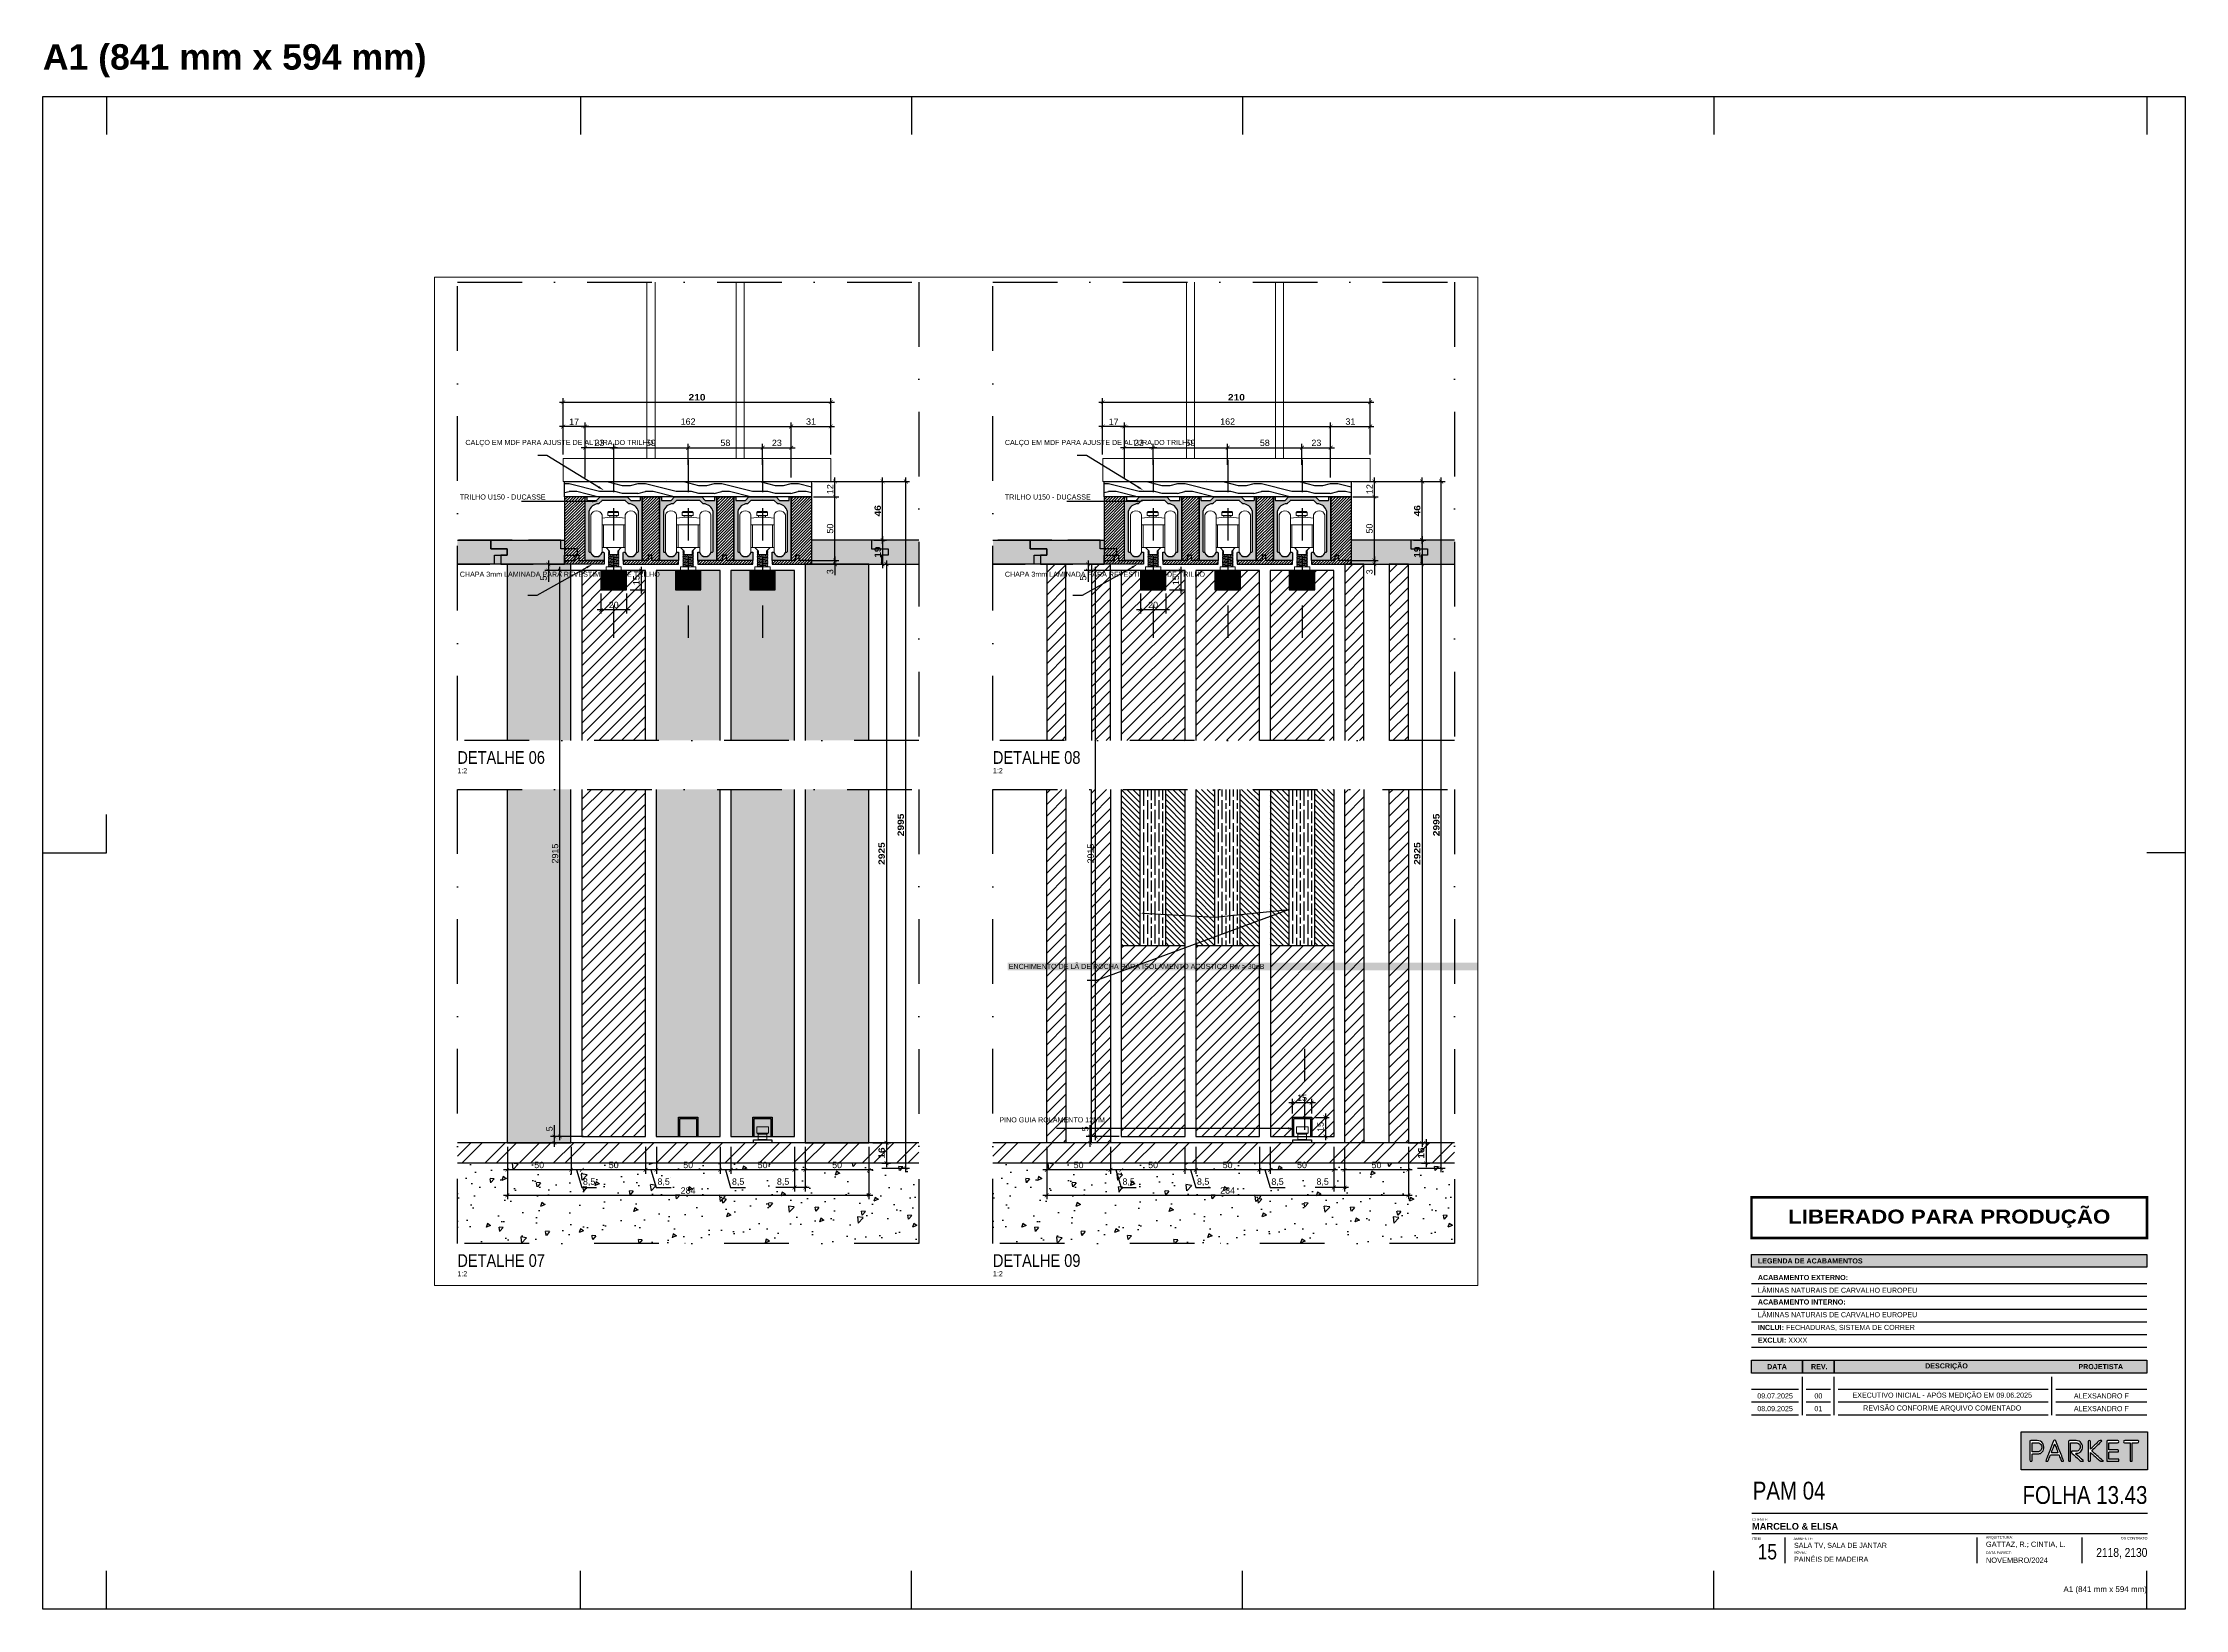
# Paper-space layout '15 - PORTA DE CORRER_F13' of a CAD drawing. Header units: millimetres. Extents: x 2729 to 3570, y 0 to 615.
# The model-space entities are those that its viewports show. They can reach past a viewport. Long polylines and large blocks are cut down to what shows.
import ezdxf
from ezdxf import colors
from ezdxf.entities.mleader import LeaderData, LeaderLine
from ezdxf.enums import TextEntityAlignment as Align
from ezdxf.math import Vec2, Vec3

# ---------------------------------------------------------------- set-up
doc = ezdxf.new("R2010")
doc.units = ezdxf.units.MM
doc.header["$PDMODE"] = 3
for name, pattern in [('CONTINU', [0]), ('TRAÇO 1-1', [9.525, 6.35, -3.175]), ('TRAÇO E PONTO 1-1', [25.4, 12.7, -6.35, 0, -6.35])]:
    doc.linetypes.add(name, pattern=pattern)
doc.layers.add('_VIEWPORT', color=7, linetype='Continuous', plot=False)
for name, color, linetype in [('A-ANNO-DIMS', 7, 'Continuous'), ('AC-EQUIPAMENTO', 7, 'Continuous'), ('COTAS', 9, 'Continuous'), ('FERRAGEM', 3, 'Continuous'), ('FORMATO', 9, 'Continuous'), ('GESSO', 1, 'Continuous'), ('HACHURA', 21, 'Continuous'), ('MARCENARIA', 4, 'Continuous'), ('MARCENARIA . M', 4, 'Continuous'), ('PAREDE', 94, 'Continuous'), ('PDF8_Geometry', 7, 'Continuous'), ('PROJEÇÃO', 8, 'Continuous'), ('TEXTO', 105, 'Continuous'), ('TEXTO TRAÇO PONTO', 105, 'TRAÇO E PONTO 1-1')]:
    doc.layers.add(name, color=color, linetype=linetype)
doc.layers.add('ARQ-PILARES E VIGAS', color=5, linetype='Continuous', lineweight=5)
doc.styles.add('1-1', font='arial.ttf', dxfattribs={"height": 0.2})
doc.styles.add('Arial Bold', font='')
doc.styles.add('MEDIDA OFICIAL', font='ariblk.ttf')
doc.styles.add('PADRÃO', font='arial.ttf')
doc.styles.get("Standard").update_dxf_attribs({"font": 'arial.ttf'})
doc.styles.add('TITULO', font='swissck.ttf')
doc.styles.get('Arial Bold').set_extended_font_data('Arial Black')
doc.dimstyles.new('1-2', dxfattribs={"dimscale": 2, "dimtxt": 2.5, "dimasz": 1.5, "dimexe": 1.5, "dimexo": 1.5, "dimtad": 1, "dimtxsty": 'PADRÃO', "dimblk": 'ARCHTICK', "dimcen": 2.5, "dimdle": 1.5, "dimclrd": 9, "dimclre": 9, "dimclrt": 6, "dimadec": 0, "dimazin": 0, "dimtfac": 1, "dimtmove": 0, "dimatfit": 3, "dimfxl": 1.25, "dimlwd": -1, "dimlwe": -1, "dimarcsym": 0})
doc.dimstyles.new('Med. Ofic.1-2', dxfattribs={"dimscale": 2, "dimtxt": 2.5, "dimasz": 1.5, "dimexe": 1.5, "dimexo": 1.5, "dimtad": 1, "dimtxsty": 'MEDIDA OFICIAL', "dimblk": 'ARCHTICK', "dimcen": 2.5, "dimdle": 1.5, "dimclrd": 9, "dimclre": 9, "dimclrt": 10, "dimadec": 0, "dimazin": 0, "dimtfac": 1, "dimtmove": 0, "dimatfit": 3, "dimfxl": 1.25, "dimlwd": -1, "dimlwe": -1, "dimarcsym": 0})
pattern_1 = [(45, (8.888, -3.2377), (-4.49012806, 4.49012806), [])]
pattern_2 = [(135, (126576.4316, 2357.697), (-2.24506403, -2.24506403), [])]
pattern_3 = [(135, (126517.9316, 2357.697), (-2.24506403, -2.24506403), [])]
pattern_4 = [(135, (126459.4316, 2357.697), (-2.24506403, -2.24506403), [])]

psp = doc.layouts.new('15 - PORTA DE CORRER_F13')

# ---------------------------------------------------------------- texts
at = {"color": 244, "true_color": 0x991b1e, "style": 'Arial Bold'}
psp.add_text('LIBERADO PARA PRODUÇÃO', height=5.4772, dxfattribs=at).set_placement((3477.67, 154.15), align=Align.MIDDLE_CENTER)
at = {"layer": 'FORMATO', "ltscale": 0.1, "insert": (2729.29, 601.5), "char_height": 10, "width": 307.6793, "attachment_point": 7, "style": 'PADRÃO'}
psp.add_mtext('{\\fArial|b1|i0|c0|p34;A1 (841 mm x 594 mm)}', dxfattribs=at)
at = {"layer": 'TEXTO', "linetype": 'CONTINU', "style": 'PADRÃO'}
for s, p in [('GATTAZ, R.; CINTIA, L.', (3492.07, 24.44)), ('NOVEMBRO/2024', (3492.07, 18.18))]:
    psp.add_text(s, height=2.089, dxfattribs=at).set_placement(p)
at = {"layer": 'TEXTO', "char_height": 2, "style": 'PADRÃO'}
for s, insert, width, attachment_point in [('{\\fArial|b1|i0|c0|p34;LEGENDA DE ACABAMENTOS}', (3402.55, 136.73), 49.3228, 4), ('{\\fArial|b1|i0|c0|p34;ACABAMENTO EXTERNO:}', (3402.55, 131.23), 157.5, 1), ('{\\C10;LÂMINAS NATURAIS DE CARVALHO EUROPEU}', (3402.55, 126.23), 157.5, 1), ('{\\fArial|b1|i0|c0|p34;ACABAMENTO INTERNO:}', (3402.55, 121.63), 157.5, 1), ('{\\fArial|b1|i0|c0|p34;INCLUI: }FECHADURAS, SISTEMA DE CORRER', (3402.55, 111.63), 157.5, 1), ('{\\C10;LÂMINAS NATURAIS DE CARVALHO EUROPEU}', (3402.55, 116.63), 157.5, 1), ('{\\fArial|b1|i0|c0|p34;EXCLUI: }XXXX', (3402.55, 106.63), 157.5, 1), ('{\\fArial|b1|i0|c0|p34;DATA}', (3410.05, 95.23), 22, 5), ('{\\fArial|b1|i0|c0|p34;REV.}', (3426.67, 95.23), 22, 5), ('{\\fArial|b1|i0|c0|p34;DESCRIÇÃO}', (3476.6, 95.23), 22, 5), ('{\\fArial|b1|i0|c0|p34;PROJETISTA}', (3537.14, 95.23), 22, 5), ('00', (3426.3, 83.73), 67.5, 5), ('\\pxqc;EXECUTIVO INICIAL - APÓS MEDIÇÃO EM 09.06.2025', (3432.52, 83.73), 84.7896, 4), ('ALEXSANDRO F', (3537.39, 83.73), 67.5, 5), ('01', (3426.3, 78.73), 67.5, 5), ('\\pxqc;REVISÃO CONFORME ARQUIVO COMENTADO', (3432.52, 78.73), 84.7896, 4), ('ALEXSANDRO F', (3537.39, 78.73), 67.5, 5), ('\\pxql;SALA TV, SALA DE JANTAR', (3460.73, 24.87), 88.0123, 5), ('\\pxql,t9;PAINÉIS DE MADEIRA', (3460.73, 19.6), 88.0123, 5)]:
    psp.add_mtext(s, dxfattribs=dict(at, insert=insert, width=width, attachment_point=attachment_point))
at = {"layer": 'TEXTO', "char_height": 2, "width": 67.5, "attachment_point": 5}
for s, insert in [('09.07.2025', (3409.3, 83.73)), ('08.09.2025', (3409.3, 78.73))]:
    psp.add_mtext(s, dxfattribs=dict(at, insert=insert))
at = {"layer": 'TEXTO', "color": 1, "style": 'TITULO'}
for s, insert, char_height, width, attachment_point in [('PAM 04', (3400.54, 50.04), 7, 71.3734, 1), ('FOLHA 13.43', (3555.46, 48.33), 7, 62.9952, 3), ('15', (3410.07, 25.54), 6, 11.8204, 3), ('2118, 2130', (3555.46, 24.02), 3.5, 62.9952, 3)]:
    psp.add_mtext(s, dxfattribs=dict(at, insert=insert, char_height=char_height, width=width, attachment_point=attachment_point))
at = {"layer": 'TEXTO', "color": 9, "char_height": 1.02, "style": 'PADRÃO'}
for s, insert, width, attachment_point in [('CLIENTE:', (3400.24, 35.72), 12.5702, 1), ('ITEM', (3400.22, 28.2), 12.5702, 1), ('AMBIENTE:', (3416.55, 28.13), 12.5702, 1), ('ARQUITETURA:', (3492.06, 28.71), 12.5702, 1), ('OS CONTRATO', (3555.48, 28.37), 28.1202, 3), ('MÓVEL:', (3416.55, 22.77), 12.5702, 1), ('DATA PARKET:', (3492.06, 22.68), 30.9277, 1)]:
    psp.add_mtext(s, dxfattribs=dict(at, insert=insert, width=width, attachment_point=attachment_point))
at = {"layer": 'TEXTO', "color": 1, "linetype": 'Continuous', "insert": (3400.24, 33.82), "char_height": 2.6112, "width": 124.5311, "attachment_point": 1, "style": 'PADRÃO'}
psp.add_mtext('{\\fArial|b1|i0|c0|p34;MARCELO & ELISA}', dxfattribs=at)

msp = doc.modelspace()

# ---------------------------------------------------------------- texts
at = {"layer": 'TEXTO', "color": 1, "char_height": 10, "width": 220.061, "attachment_point": 7, "style": 'TITULO'}
for s, insert in [('DETALHE 06', (186577.442, 91951.101, 0)), ('DETALHE 08', (186997.921, 91951.101, 0)), ('DETALHE 07', (186577.442, 91556.036, 0)), ('DETALHE 09', (186997.921, 91556.036, 0))]:
    msp.add_mtext(s, dxfattribs=dict(at, insert=insert))
at = {"layer": 'TEXTO', "char_height": 4, "width": 48, "attachment_point": 1, "style": 'PADRÃO'}
for insert in [(186577.442, 91947.901, 0), (186997.921, 91947.901, 0), (186577.442, 91552.836, 0), (186997.921, 91552.836, 0)]:
    msp.add_mtext('1:2', dxfattribs=dict(at, insert=insert))

# ---------------------------------------------------------------- blocks, each defined once
blk = doc.blocks.new('A1')
at = {"layer": 'Defpoints', "color": 9}
for p, q in [((826, 594), (826, 579)), ((826, 0), (826, 15))]:
    blk.add_line(p, q, dxfattribs=at)
at = {"layer": 'FORMATO'}
for p, q in [((25, 594), (25, 579)), ((211, 594), (211, 579)), ((341, 594), (341, 579)), ((471, 594), (471, 579)), ((656, 594), (656, 579)), ((25, 297), (25, 312)), ((0, 297), (25, 297)), ((841, 297), (826, 297)), ((25, 0), (25, 15)), ((211, 0), (211, 15)), ((341, 0), (341, 15)), ((471, 0), (471, 15)), ((656, 0), (656, 15))]:
    blk.add_line(p, q, dxfattribs=at)
blk.add_lwpolyline([(0, 594), (841, 594), (841, 0), (0, 0)], close=True, dxfattribs=at)
at = {"layer": 'FORMATO', "color": 8, "insert": (826, 7.5), "char_height": 2.2464, "attachment_point": 6, "style": 'PADRÃO'}
blk.add_mtext_dynamic_manual_height_columns('A1 (841 mm x 594 mm)', width=152.4485, gutter_width=12.5, heights=[0], dxfattribs=at)
blk = doc.blocks.new('LOGO PARKET DWG')
at = {"layer": 'TEXTO', "linetype": 'CONTINU', "true_color": 0x3f3f41}
h = blk.add_hatch(color=250, dxfattribs=at)
h.paths.add_polyline_path([(-36089.1, 12563.6), (-36089.1, 12738.7), (-36671.6, 12738.7), (-36671.6, 12563.6)])
edge = h.paths.add_edge_path(flags=16)
edge.add_spline(control_points=[(-36387.2, 12603.5), (-36394, 12602.3), (-36399.2, 12605), (-36404.1, 12609.8)], knot_values=[12, 12, 12, 12, 13, 13, 13, 13], degree=3, periodic=0)
edge.add_spline(control_points=[(-36404.1, 12609.8), (-36415.1, 12620.3), (-36426.5, 12630.3), (-36437.8, 12640.5)], knot_values=[13, 13, 13, 13, 14, 14, 14, 14], degree=3, periodic=0)
edge.add_spline(control_points=[(-36437.8, 12640.5), (-36439.7, 12642.2), (-36440.7, 12646.1), (-36439.5, 12648.2)], knot_values=[14, 14, 14, 14, 15, 15, 15, 15], degree=3, periodic=0)
edge.add_spline(control_points=[(-36439.5, 12648.2), (-36439, 12649.1), (-36437.5, 12649.6), (-36436.4, 12649.7)], knot_values=[15, 15, 15, 15, 16, 16, 16, 16], degree=3, periodic=0)
edge.add_spline(control_points=[(-36436.4, 12649.7), (-36430.3, 12649.8), (-36424.2, 12649.7), (-36418, 12649.7)], knot_values=[16, 16, 16, 16, 17, 17, 17, 17], degree=3, periodic=0)
edge.add_spline(control_points=[(-36418, 12649.7), (-36411.5, 12649.8), (-36406, 12652), (-36402.1, 12657.3)], knot_values=[17, 17, 17, 17, 18, 18, 18, 18], degree=3, periodic=0)
edge.add_spline(control_points=[(-36402.1, 12657.3), (-36395.2, 12666.8), (-36397.5, 12683.4), (-36410.7, 12687.5)], knot_values=[18, 18, 18, 18, 19, 19, 19, 19], degree=3, periodic=0)
edge.add_spline(control_points=[(-36410.7, 12687.5), (-36413.5, 12688.3), (-36416.4, 12688.8), (-36419.3, 12688.9)], knot_values=[19, 19, 19, 19, 20, 20, 20, 20], degree=3, periodic=0)
edge.add_spline(control_points=[(-36419.3, 12688.9), (-36426.4, 12689.1), (-36433.4, 12688.9), (-36440.5, 12689)], knot_values=[20, 20, 20, 20, 21, 21, 21, 21], degree=3, periodic=0)
edge.add_spline(control_points=[(-36440.5, 12689), (-36442.8, 12689.1), (-36443.3, 12688.2), (-36443.3, 12686.1)], knot_values=[21, 21, 21, 21, 22, 22, 22, 22], degree=3, periodic=0)
edge.add_spline(control_points=[(-36443.3, 12686.1), (-36443.2, 12660), (-36443.3, 12633.9), (-36443.3, 12607.8)], knot_values=[22, 22, 22, 22, 23, 23, 23, 23], degree=3, periodic=0)
edge.add_spline(control_points=[(-36443.3, 12607.8), (-36443.3, 12603.5), (-36443.3, 12603.5), (-36447.6, 12603.5)], knot_values=[23, 23, 23, 23, 24, 24, 24, 24], degree=3, periodic=0)
edge.add_spline(control_points=[(-36447.6, 12603.5), (-36452.9, 12603.5), (-36452.9, 12603.5), (-36452.9, 12608.7)], knot_values=[24, 24, 24, 24, 25, 25, 25, 25], degree=3, periodic=0)
edge.add_spline(control_points=[(-36452.9, 12608.7), (-36452.9, 12622.8), (-36452.9, 12636.9), (-36452.9, 12651)], knot_values=[25, 25, 25, 25, 26, 26, 26, 26], degree=3, periodic=0)
edge.add_spline(control_points=[(-36452.9, 12651), (-36452.9, 12665.7), (-36452.9, 12680.4), (-36452.9, 12695.1)], knot_values=[0, 0, 0, 0, 1, 1, 1, 1], degree=3, periodic=0)
edge.add_spline(control_points=[(-36452.9, 12695.1), (-36452.9, 12698.4), (-36452.5, 12698.7), (-36449.2, 12698.7)], knot_values=[1, 1, 1, 1, 2, 2, 2, 2], degree=3, periodic=0)
edge.add_spline(control_points=[(-36449.2, 12698.7), (-36438.8, 12698.7), (-36428.3, 12698.7), (-36417.8, 12698.7)], knot_values=[2, 2, 2, 2, 3, 3, 3, 3], degree=3, periodic=0)
edge.add_spline(control_points=[(-36417.8, 12698.7), (-36408.3, 12698.6), (-36400.3, 12695.3), (-36394.6, 12687.6)], knot_values=[3, 3, 3, 3, 4, 4, 4, 4], degree=3, periodic=0)
edge.add_spline(control_points=[(-36394.6, 12687.6), (-36389.3, 12680.3), (-36387.4, 12672.1), (-36389.3, 12663.1)], knot_values=[4, 4, 4, 4, 5, 5, 5, 5], degree=3, periodic=0)
edge.add_spline(control_points=[(-36389.3, 12663.1), (-36390.9, 12655.8), (-36394.5, 12649.8), (-36400.6, 12645.3)], knot_values=[5, 5, 5, 5, 6, 6, 6, 6], degree=3, periodic=0)
edge.add_spline(control_points=[(-36400.6, 12645.3), (-36405.6, 12641.6), (-36411.4, 12640.3), (-36417.6, 12640)], knot_values=[6, 6, 6, 6, 7, 7, 7, 7], degree=3, periodic=0)
edge.add_spline(control_points=[(-36417.6, 12640), (-36418.8, 12640), (-36420, 12639.4), (-36421.2, 12639.1)], knot_values=[7, 7, 7, 7, 8, 8, 8, 8], degree=3, periodic=0)
edge.add_spline(control_points=[(-36421.2, 12639.1), (-36420.5, 12638.2), (-36419.8, 12637.2), (-36418.9, 12636.4)], knot_values=[8, 8, 8, 8, 9, 9, 9, 9], degree=3, periodic=0)
edge.add_spline(control_points=[(-36418.9, 12636.4), (-36407.9, 12626.5), (-36396.9, 12616.6), (-36386, 12606.7)], knot_values=[9, 9, 9, 9, 10, 10, 10, 10], degree=3, periodic=0)
edge.add_spline(control_points=[(-36386, 12606.7), (-36385.3, 12606.1), (-36385, 12605.1), (-36384.5, 12604.3)], knot_values=[10, 10, 10, 10, 11, 11, 11, 11], degree=3, periodic=0)
edge.add_spline(control_points=[(-36384.5, 12604.3), (-36385.4, 12604), (-36386.3, 12603.6), (-36387.2, 12603.5)], knot_values=[11, 11, 11, 11, 12, 12, 12, 12], degree=3, periodic=0)
edge = h.paths.add_edge_path(flags=16)
edge.add_spline(control_points=[(-36356.3, 12603.5), (-36362, 12603.5), (-36362, 12603.5), (-36362, 12609.1)], knot_values=[3, 3, 3, 3, 4, 4, 4, 4], degree=3, periodic=0)
edge.add_spline(control_points=[(-36362, 12609.1), (-36362, 12637.7), (-36362, 12666.3), (-36362, 12695)], knot_values=[4, 4, 4, 4, 5, 5, 5, 5], degree=3, periodic=0)
edge.add_spline(control_points=[(-36362, 12695), (-36362, 12698.2), (-36361.7, 12698.6), (-36358.4, 12698.6)], knot_values=[5, 5, 5, 5, 6, 6, 6, 6], degree=3, periodic=0)
edge.add_spline(control_points=[(-36358.4, 12698.6), (-36352.4, 12698.7), (-36352.4, 12698.7), (-36352.4, 12692.6)], knot_values=[6, 6, 6, 6, 7, 7, 7, 7], degree=3, periodic=0)
edge.add_spline(control_points=[(-36352.4, 12692.6), (-36352.4, 12682.2), (-36352.5, 12671.7), (-36352.5, 12661.3)], knot_values=[7, 7, 7, 7, 8, 8, 8, 8], degree=3, periodic=0)
edge.add_spline(control_points=[(-36352.5, 12661.3), (-36352.5, 12660.8), (-36352.4, 12660.4), (-36352.3, 12659.3)], knot_values=[8, 8, 8, 8, 9, 9, 9, 9], degree=3, periodic=0)
edge.add_spline(control_points=[(-36352.3, 12659.3), (-36351.3, 12660.1), (-36350.4, 12660.5), (-36349.8, 12661.1)], knot_values=[9, 9, 9, 9, 10, 10, 10, 10], degree=3, periodic=0)
edge.add_spline(control_points=[(-36349.8, 12661.1), (-36337.9, 12672.7), (-36326, 12684.2), (-36314.3, 12695.8)], knot_values=[10, 10, 10, 10, 11, 11, 11, 11], degree=3, periodic=0)
edge.add_spline(control_points=[(-36314.3, 12695.8), (-36312.3, 12697.8), (-36310.3, 12698.9), (-36307.5, 12698.6)], knot_values=[11, 11, 11, 11, 12, 12, 12, 12], degree=3, periodic=0)
edge.add_spline(control_points=[(-36307.5, 12698.6), (-36305.5, 12698.4), (-36303.4, 12698.7), (-36301.4, 12698.5)], knot_values=[12, 12, 12, 12, 13, 13, 13, 13], degree=3, periodic=0)
edge.add_spline(control_points=[(-36301.4, 12698.5), (-36300.8, 12698.5), (-36300, 12698.1), (-36299.8, 12697.7)], knot_values=[13, 13, 13, 13, 14, 14, 14, 14], degree=3, periodic=0)
edge.add_spline(control_points=[(-36299.8, 12697.7), (-36299.6, 12697.3), (-36300.1, 12696.4), (-36300.5, 12696)], knot_values=[14, 14, 14, 14, 15, 15, 15, 15], degree=3, periodic=0)
edge.add_spline(control_points=[(-36300.5, 12696), (-36314.4, 12682.3), (-36328.4, 12668.6), (-36342.4, 12655)], knot_values=[15, 15, 15, 15, 16, 16, 16, 16], degree=3, periodic=0)
edge.add_spline(control_points=[(-36342.4, 12655), (-36342.7, 12654.7), (-36343, 12654.4), (-36343.3, 12654.1)], knot_values=[16, 16, 16, 16, 17, 17, 17, 17], degree=3, periodic=0)
edge.add_spline(control_points=[(-36343.3, 12654.1), (-36346, 12651.4), (-36345.9, 12651.4), (-36343.1, 12648.9)], knot_values=[17, 17, 17, 17, 18, 18, 18, 18], degree=3, periodic=0)
edge.add_spline(control_points=[(-36343.1, 12648.9), (-36329.2, 12636.7), (-36315.3, 12624.4), (-36301.4, 12612.1)], knot_values=[18, 18, 18, 18, 19, 19, 19, 19], degree=3, periodic=0)
edge.add_spline(control_points=[(-36301.4, 12612.1), (-36299.6, 12610.5), (-36297.8, 12608.9), (-36295.9, 12607.4)], knot_values=[19, 19, 19, 19, 20, 20, 20, 20], degree=3, periodic=0)
edge.add_spline(control_points=[(-36295.9, 12607.4), (-36294.8, 12606.6), (-36293.6, 12605.9), (-36292.5, 12605.2)], knot_values=[20, 20, 20, 20, 21, 21, 21, 21], degree=3, periodic=0)
edge.add_spline(control_points=[(-36292.5, 12605.2), (-36292.8, 12604.8), (-36293, 12604.4), (-36293.3, 12604)], knot_values=[21, 21, 21, 21, 22, 22, 22, 22], degree=3, periodic=0)
edge.add_spline(control_points=[(-36295.5, 12603.5), (-36294.8, 12603.5), (-36294, 12603.8), (-36293.3, 12604)], knot_values=[22, 22, 22, 22, 23, 23, 23, 23], degree=3, periodic=0)
edge.add_spline(control_points=[(-36295.5, 12603.5), (-36298.5, 12603.4), (-36301.6, 12603.4), (-36304.6, 12603.5)], knot_values=[23, 23, 23, 23, 24, 24, 24, 24], degree=3, periodic=0)
edge.add_spline(control_points=[(-36304.6, 12603.5), (-36305.6, 12603.6), (-36306.7, 12604.2), (-36307.4, 12604.8)], knot_values=[24, 24, 24, 24, 25, 25, 25, 25], degree=3, periodic=0)
edge.add_spline(control_points=[(-36307.4, 12604.8), (-36317.2, 12613.3), (-36326.9, 12621.8), (-36336.6, 12630.4)], knot_values=[25, 25, 25, 25, 26, 26, 26, 26], degree=3, periodic=0)
edge.add_spline(control_points=[(-36336.6, 12630.4), (-36341, 12634.2), (-36345.4, 12638.1), (-36349.8, 12642)], knot_values=[26, 26, 26, 26, 27, 27, 27, 27], degree=3, periodic=0)
edge.add_spline(control_points=[(-36349.8, 12642), (-36350.4, 12642.5), (-36351.1, 12642.9), (-36352.4, 12643.8)], knot_values=[27, 27, 27, 27, 28, 28, 28, 28], degree=3, periodic=0)
edge.add_spline(control_points=[(-36352.4, 12643.8), (-36352.4, 12642), (-36352.4, 12641), (-36352.4, 12640.1)], knot_values=[0, 0, 0, 0, 1, 1, 1, 1], degree=3, periodic=0)
edge.add_spline(control_points=[(-36352.4, 12640.1), (-36352.4, 12629.1), (-36352.4, 12618.2), (-36352.4, 12607.3)], knot_values=[1, 1, 1, 1, 2, 2, 2, 2], degree=3, periodic=0)
edge.add_spline(control_points=[(-36352.4, 12607.3), (-36352.5, 12603.7), (-36352.7, 12603.5), (-36356.3, 12603.5)], knot_values=[2, 2, 2, 2, 3, 3, 3, 3], degree=3, periodic=0)
edge = h.paths.add_edge_path(flags=16)
edge.add_spline(control_points=[(-36476, 12606.4), (-36475.1, 12604.3), (-36475.5, 12603.5), (-36477.9, 12603.5)], knot_values=[11, 11, 11, 11, 12, 12, 12, 12], degree=3, periodic=0)
edge.add_spline(control_points=[(-36477.9, 12603.5), (-36487.1, 12603.6), (-36484.7, 12602.5), (-36488.2, 12610.8)], knot_values=[12, 12, 12, 12, 13, 13, 13, 13], degree=3, periodic=0)
edge.add_spline(control_points=[(-36488.2, 12610.8), (-36491.1, 12617.5), (-36493.8, 12624.4), (-36496.8, 12631.1)], knot_values=[13, 13, 13, 13, 14, 14, 14, 14], degree=3, periodic=0)
edge.add_spline(control_points=[(-36496.8, 12631.1), (-36497.2, 12632), (-36498.7, 12632.9), (-36499.6, 12632.9)], knot_values=[14, 14, 14, 14, 15, 15, 15, 15], degree=3, periodic=0)
edge.add_spline(control_points=[(-36499.6, 12632.9), (-36511, 12633), (-36522.5, 12633), (-36533.9, 12633)], knot_values=[15, 15, 15, 15, 16, 16, 16, 16], degree=3, periodic=0)
edge.add_spline(control_points=[(-36533.9, 12633), (-36535.8, 12633), (-36536.8, 12632.2), (-36537.5, 12630.3)], knot_values=[16, 16, 16, 16, 17, 17, 17, 17], degree=3, periodic=0)
edge.add_spline(control_points=[(-36537.5, 12630.3), (-36540.5, 12622.6), (-36543.7, 12614.9), (-36546.7, 12607.2)], knot_values=[17, 17, 17, 17, 18, 18, 18, 18], degree=3, periodic=0)
edge.add_spline(control_points=[(-36546.7, 12607.2), (-36547.9, 12604.2), (-36549.7, 12602.6), (-36552.5, 12603.5)], knot_values=[18, 18, 18, 18, 19, 19, 19, 19], degree=3, periodic=0)
edge.add_spline(control_points=[(-36552.5, 12603.5), (-36558.7, 12603.4), (-36558.9, 12603.4), (-36556.6, 12609.3)], knot_values=[0, 0, 0, 0, 1, 1, 1, 1], degree=3, periodic=0)
edge.add_spline(control_points=[(-36556.6, 12609.3), (-36554.5, 12614.7), (-36552.4, 12620), (-36550.2, 12625.4)], knot_values=[1, 1, 1, 1, 2, 2, 2, 2], degree=3, periodic=0)
edge.add_spline(control_points=[(-36550.2, 12625.4), (-36547.5, 12632.2), (-36544.7, 12639), (-36542, 12645.9)], knot_values=[2, 2, 2, 2, 3, 3, 3, 3], degree=3, periodic=0)
edge.add_spline(control_points=[(-36542, 12645.9), (-36539.4, 12652.4), (-36536.9, 12658.9), (-36534.3, 12665.4)], knot_values=[3, 3, 3, 3, 4, 4, 4, 4], degree=3, periodic=0)
edge.add_spline(control_points=[(-36534.3, 12665.4), (-36532.2, 12670.8), (-36530, 12676.2), (-36527.9, 12681.5)], knot_values=[4, 4, 4, 4, 5, 5, 5, 5], degree=3, periodic=0)
edge.add_spline(control_points=[(-36527.9, 12681.5), (-36525.8, 12686.7), (-36523.7, 12691.9), (-36521.8, 12697.2)], knot_values=[5, 5, 5, 5, 6, 6, 6, 6], degree=3, periodic=0)
edge.add_spline(control_points=[(-36521.8, 12697.2), (-36521, 12699.3), (-36519.8, 12700.2), (-36517.7, 12700)], knot_values=[6, 6, 6, 6, 7, 7, 7, 7], degree=3, periodic=0)
edge.add_spline(control_points=[(-36517.7, 12700), (-36515.6, 12699.9), (-36513.4, 12700.8), (-36512.2, 12697.6)], knot_values=[7, 7, 7, 7, 8, 8, 8, 8], degree=3, periodic=0)
edge.add_spline(control_points=[(-36512.2, 12697.6), (-36507.9, 12686.3), (-36503.2, 12675.2), (-36498.8, 12664.1)], knot_values=[8, 8, 8, 8, 9, 9, 9, 9], degree=3, periodic=0)
edge.add_spline(control_points=[(-36498.8, 12664.1), (-36494.9, 12654.3), (-36491.2, 12644.6), (-36487.4, 12634.9)], knot_values=[9, 9, 9, 9, 10, 10, 10, 10], degree=3, periodic=0)
edge.add_spline(control_points=[(-36487.4, 12634.9), (-36483.6, 12625.4), (-36479.8, 12615.9), (-36476, 12606.4)], knot_values=[10, 10, 10, 10, 11, 11, 11, 11], degree=3, periodic=0)
edge = h.paths.add_edge_path(flags=0)
edge.add_spline(control_points=[(-36502.2, 12645.2), (-36501.5, 12643.6), (-36502, 12642.7), (-36503.8, 12642.7)], knot_values=[4, 4, 4, 4, 5, 5, 5, 5], degree=3, periodic=0)
edge.add_spline(control_points=[(-36503.8, 12642.7), (-36512.6, 12642.7), (-36521.4, 12642.7), (-36530.2, 12642.7)], knot_values=[3, 3, 3, 3, 4, 4, 4, 4], degree=3, periodic=0)
edge.add_spline(control_points=[(-36530.2, 12642.7), (-36531.8, 12642.7), (-36532.3, 12643.6), (-36531.7, 12645)], knot_values=[2, 2, 2, 2, 3, 3, 3, 3], degree=3, periodic=0)
edge.add_spline(control_points=[(-36531.7, 12645), (-36527, 12657.2), (-36522.3, 12669.3), (-36517.5, 12681.4)], knot_values=[1, 1, 1, 1, 2, 2, 2, 2], degree=3, periodic=0)
edge.add_spline(control_points=[(-36517.5, 12681.4), (-36517.5, 12681.5), (-36517.4, 12681.5), (-36516.7, 12682.1)], knot_values=[0, 0, 0, 0, 1, 1, 1, 1], degree=3, periodic=0)
edge.add_spline(control_points=[(-36516.7, 12682.1), (-36515.4, 12678.9), (-36514.2, 12675.9), (-36513, 12673)], knot_values=[7, 7, 7, 7, 8, 8, 8, 8], degree=3, periodic=0)
edge.add_spline(control_points=[(-36513, 12673), (-36510.2, 12665.9), (-36507.5, 12658.8), (-36504.7, 12651.7)], knot_values=[6, 6, 6, 6, 7, 7, 7, 7], degree=3, periodic=0)
edge.add_spline(control_points=[(-36504.7, 12651.7), (-36503.9, 12649.5), (-36503, 12647.3), (-36502.2, 12645.2)], knot_values=[5, 5, 5, 5, 6, 6, 6, 6], degree=3, periodic=0)
edge = h.paths.add_edge_path(flags=16)
edge.add_spline(control_points=[(-36273.3, 12603.5), (-36276.8, 12603.5), (-36277.1, 12603.7), (-36277.1, 12607.2)], knot_values=[21, 21, 21, 21, 22, 22, 22, 22], degree=3, periodic=0)
edge.add_spline(control_points=[(-36277.1, 12607.2), (-36277.1, 12621.9), (-36277.1, 12636.6), (-36277.1, 12651.2)], knot_values=[22, 22, 22, 22, 23, 23, 23, 23], degree=3, periodic=0)
edge.add_spline(control_points=[(-36277.1, 12651.2), (-36277.1, 12665.9), (-36277.1, 12680.5), (-36277.1, 12695.1)], knot_values=[0, 0, 0, 0, 1, 1, 1, 1], degree=3, periodic=0)
edge.add_spline(control_points=[(-36277.1, 12695.1), (-36277.1, 12698.3), (-36276.7, 12698.6), (-36273.4, 12698.6)], knot_values=[1, 1, 1, 1, 2, 2, 2, 2], degree=3, periodic=0)
edge.add_spline(control_points=[(-36273.4, 12698.6), (-36257.3, 12698.6), (-36241.2, 12698.6), (-36225.1, 12698.6)], knot_values=[2, 2, 2, 2, 3, 3, 3, 3], degree=3, periodic=0)
edge.add_spline(control_points=[(-36225.1, 12698.6), (-36221.6, 12698.6), (-36221.3, 12698.4), (-36221.3, 12694.9)], knot_values=[3, 3, 3, 3, 4, 4, 4, 4], degree=3, periodic=0)
edge.add_spline(control_points=[(-36221.3, 12694.9), (-36221.3, 12688.2), (-36221, 12689), (-36227.3, 12689)], knot_values=[4, 4, 4, 4, 5, 5, 5, 5], degree=3, periodic=0)
edge.add_spline(control_points=[(-36227.3, 12689), (-36239.8, 12689), (-36252.3, 12688.9), (-36264.9, 12689)], knot_values=[5, 5, 5, 5, 6, 6, 6, 6], degree=3, periodic=0)
edge.add_spline(control_points=[(-36264.9, 12689), (-36267, 12689), (-36267.6, 12688.4), (-36267.6, 12686.3)], knot_values=[6, 6, 6, 6, 7, 7, 7, 7], degree=3, periodic=0)
edge.add_spline(control_points=[(-36267.6, 12686.3), (-36267.5, 12677.3), (-36267.6, 12668.3), (-36267.6, 12659.4)], knot_values=[7, 7, 7, 7, 8, 8, 8, 8], degree=3, periodic=0)
edge.add_spline(control_points=[(-36267.6, 12659.4), (-36267.6, 12656), (-36267.4, 12655.9), (-36264, 12655.9)], knot_values=[8, 8, 8, 8, 9, 9, 9, 9], degree=3, periodic=0)
edge.add_spline(control_points=[(-36264, 12655.9), (-36251.4, 12655.9), (-36238.8, 12655.9), (-36226.3, 12655.9)], knot_values=[9, 9, 9, 9, 10, 10, 10, 10], degree=3, periodic=0)
edge.add_spline(control_points=[(-36226.3, 12655.9), (-36222.5, 12655.9), (-36222.1, 12655.5), (-36222.1, 12651.7)], knot_values=[10, 10, 10, 10, 11, 11, 11, 11], degree=3, periodic=0)
edge.add_spline(control_points=[(-36222.1, 12651.7), (-36222.1, 12651.2), (-36222.1, 12650.7), (-36222.1, 12650.2)], knot_values=[11, 11, 11, 11, 12, 12, 12, 12], degree=3, periodic=0)
edge.add_spline(control_points=[(-36222.1, 12650.2), (-36222.1, 12646.7), (-36222.6, 12646.3), (-36226, 12646.3)], knot_values=[12, 12, 12, 12, 13, 13, 13, 13], degree=3, periodic=0)
edge.add_spline(control_points=[(-36226, 12646.3), (-36238.9, 12646.3), (-36251.7, 12646.2), (-36264.5, 12646.3)], knot_values=[13, 13, 13, 13, 14, 14, 14, 14], degree=3, periodic=0)
edge.add_spline(control_points=[(-36264.5, 12646.3), (-36267.1, 12646.4), (-36267.6, 12645.5), (-36267.6, 12643.2)], knot_values=[14, 14, 14, 14, 15, 15, 15, 15], degree=3, periodic=0)
edge.add_spline(control_points=[(-36267.6, 12643.2), (-36267.5, 12634.2), (-36267.5, 12625.2), (-36267.5, 12616.2)], knot_values=[15, 15, 15, 15, 16, 16, 16, 16], degree=3, periodic=0)
edge.add_spline(control_points=[(-36267.5, 12616.2), (-36267.5, 12613), (-36267.5, 12613), (-36264.2, 12613)], knot_values=[16, 16, 16, 16, 17, 17, 17, 17], degree=3, periodic=0)
edge.add_spline(control_points=[(-36264.2, 12613), (-36251, 12613.1), (-36237.7, 12613.1), (-36224.4, 12613.1)], knot_values=[17, 17, 17, 17, 18, 18, 18, 18], degree=3, periodic=0)
edge.add_spline(control_points=[(-36224.4, 12613.1), (-36221.4, 12613.1), (-36221, 12612.6), (-36221, 12609.5)], knot_values=[18, 18, 18, 18, 19, 19, 19, 19], degree=3, periodic=0)
edge.add_spline(control_points=[(-36221, 12609.5), (-36220.9, 12603.5), (-36220.9, 12603.5), (-36227, 12603.5)], knot_values=[19, 19, 19, 19, 20, 20, 20, 20], degree=3, periodic=0)
edge.add_spline(control_points=[(-36227, 12603.5), (-36242.4, 12603.5), (-36257.9, 12603.5), (-36273.3, 12603.5)], knot_values=[20, 20, 20, 20, 21, 21, 21, 21], degree=3, periodic=0)
edge = h.paths.add_edge_path(flags=16)
edge.add_spline(control_points=[(-36567.2, 12665.3), (-36567.8, 12655.5), (-36572, 12647.6), (-36580, 12641.9)], knot_values=[5, 5, 5, 5, 6, 6, 6, 6], degree=3, periodic=0)
edge.add_spline(control_points=[(-36580, 12641.9), (-36584, 12639), (-36588.5, 12637.2), (-36593.5, 12637.2)], knot_values=[6, 6, 6, 6, 7, 7, 7, 7], degree=3, periodic=0)
edge.add_spline(control_points=[(-36593.5, 12637.2), (-36601.4, 12637), (-36609.3, 12637), (-36617.2, 12637)], knot_values=[7, 7, 7, 7, 8, 8, 8, 8], degree=3, periodic=0)
edge.add_spline(control_points=[(-36617.2, 12637), (-36621.4, 12637), (-36621.5, 12636.9), (-36621.5, 12632.6)], knot_values=[8, 8, 8, 8, 9, 9, 9, 9], degree=3, periodic=0)
edge.add_spline(control_points=[(-36621.5, 12632.6), (-36621.5, 12624.2), (-36621.4, 12615.8), (-36621.5, 12607.4)], knot_values=[9, 9, 9, 9, 10, 10, 10, 10], degree=3, periodic=0)
edge.add_spline(control_points=[(-36621.5, 12607.4), (-36621.5, 12603.9), (-36621.9, 12603.5), (-36625.4, 12603.5)], knot_values=[10, 10, 10, 10, 11, 11, 11, 11], degree=3, periodic=0)
edge.add_spline(control_points=[(-36625.4, 12603.5), (-36631.6, 12603.4), (-36631.6, 12603.4), (-36631.6, 12609.7)], knot_values=[11, 11, 11, 11, 12, 12, 12, 12], degree=3, periodic=0)
edge.add_spline(control_points=[(-36631.6, 12609.7), (-36631.6, 12623.5), (-36631.6, 12637.4), (-36631.6, 12651.2)], knot_values=[12, 12, 12, 12, 13, 13, 13, 13], degree=3, periodic=0)
edge.add_spline(control_points=[(-36631.6, 12651.2), (-36631.6, 12665.7), (-36631.6, 12680.2), (-36631.6, 12694.8)], knot_values=[0, 0, 0, 0, 1, 1, 1, 1], degree=3, periodic=0)
edge.add_spline(control_points=[(-36631.6, 12694.8), (-36631.6, 12698.3), (-36631.2, 12698.7), (-36627.7, 12698.7)], knot_values=[1, 1, 1, 1, 2, 2, 2, 2], degree=3, periodic=0)
edge.add_spline(control_points=[(-36627.7, 12698.7), (-36617.5, 12698.7), (-36607.4, 12698.6), (-36597.2, 12698.7)], knot_values=[2, 2, 2, 2, 3, 3, 3, 3], degree=3, periodic=0)
edge.add_spline(control_points=[(-36597.2, 12698.7), (-36586.5, 12698.8), (-36578, 12694.6), (-36572.1, 12685.7)], knot_values=[3, 3, 3, 3, 4, 4, 4, 4], degree=3, periodic=0)
edge.add_spline(control_points=[(-36572.1, 12685.7), (-36568, 12679.5), (-36566.8, 12672.6), (-36567.2, 12665.3)], knot_values=[4, 4, 4, 4, 5, 5, 5, 5], degree=3, periodic=0)
edge = h.paths.add_edge_path(flags=0)
edge.add_spline(control_points=[(-36578.2, 12676.3), (-36575.7, 12668.8), (-36576.2, 12661.7), (-36580.3, 12655.1)], knot_values=[4, 4, 4, 4, 5, 5, 5, 5], degree=3, periodic=0)
edge.add_spline(control_points=[(-36580.3, 12655.1), (-36583.4, 12650.1), (-36588.2, 12647.1), (-36594, 12646.8)], knot_values=[3, 3, 3, 3, 4, 4, 4, 4], degree=3, periodic=0)
edge.add_spline(control_points=[(-36594, 12646.8), (-36602.3, 12646.3), (-36610.7, 12646.6), (-36619.1, 12646.5)], knot_values=[2, 2, 2, 2, 3, 3, 3, 3], degree=3, periodic=0)
edge.add_spline(control_points=[(-36619.1, 12646.5), (-36621, 12646.5), (-36621.5, 12647.5), (-36621.5, 12649.3)], knot_values=[1, 1, 1, 1, 2, 2, 2, 2], degree=3, periodic=0)
edge.add_spline(control_points=[(-36621.5, 12649.3), (-36621.4, 12655.5), (-36621.5, 12661.7), (-36621.5, 12667.9)], knot_values=[0, 0, 0, 0, 1, 1, 1, 1], degree=3, periodic=0)
edge.add_spline(control_points=[(-36621.5, 12667.9), (-36621.5, 12673.9), (-36621.4, 12680), (-36621.5, 12686)], knot_values=[8, 8, 8, 8, 9, 9, 9, 9], degree=3, periodic=0)
edge.add_spline(control_points=[(-36621.5, 12686), (-36621.5, 12688.1), (-36620.9, 12689), (-36618.7, 12689)], knot_values=[7, 7, 7, 7, 8, 8, 8, 8], degree=3, periodic=0)
edge.add_spline(control_points=[(-36618.7, 12689), (-36611, 12688.9), (-36603.4, 12689), (-36595.8, 12689)], knot_values=[6, 6, 6, 6, 7, 7, 7, 7], degree=3, periodic=0)
edge.add_spline(control_points=[(-36595.8, 12689), (-36588.2, 12689), (-36580.7, 12683.6), (-36578.2, 12676.3)], knot_values=[5, 5, 5, 5, 6, 6, 6, 6], degree=3, periodic=0)
edge = h.paths.add_edge_path(flags=16)
edge.add_spline(control_points=[(-36195.6, 12689), (-36198.8, 12689), (-36199.1, 12689.3), (-36199.2, 12692.4)], knot_values=[6, 6, 6, 6, 7, 7, 7, 7], degree=3, periodic=0)
edge.add_spline(control_points=[(-36199.2, 12692.4), (-36199.2, 12699.4), (-36199.3, 12698.7), (-36192.9, 12698.7)], knot_values=[7, 7, 7, 7, 8, 8, 8, 8], degree=3, periodic=0)
edge.add_spline(control_points=[(-36192.9, 12698.7), (-36172.7, 12698.7), (-36152.5, 12698.7), (-36132.2, 12698.7)], knot_values=[8, 8, 8, 8, 9, 9, 9, 9], degree=3, periodic=0)
edge.add_spline(control_points=[(-36132.2, 12698.7), (-36130, 12698.7), (-36129.1, 12697.9), (-36129.1, 12695.7)], knot_values=[9, 9, 9, 9, 10, 10, 10, 10], degree=3, periodic=0)
edge.add_spline(control_points=[(-36129.1, 12695.7), (-36129.2, 12687.8), (-36128.5, 12689), (-36135.6, 12689)], knot_values=[10, 10, 10, 10, 11, 11, 11, 11], degree=3, periodic=0)
edge.add_spline(control_points=[(-36135.6, 12689), (-36142.6, 12688.9), (-36149.5, 12688.9), (-36156.5, 12689)], knot_values=[11, 11, 11, 11, 12, 12, 12, 12], degree=3, periodic=0)
edge.add_spline(control_points=[(-36156.5, 12689), (-36158.7, 12689.1), (-36159.4, 12688.4), (-36159.4, 12686.2)], knot_values=[12, 12, 12, 12, 13, 13, 13, 13], degree=3, periodic=0)
edge.add_spline(control_points=[(-36159.4, 12686.2), (-36159.3, 12672.8), (-36159.4, 12659.5), (-36159.4, 12646.2)], knot_values=[13, 13, 13, 13, 14, 14, 14, 14], degree=3, periodic=0)
edge.add_spline(control_points=[(-36159.4, 12646.2), (-36159.4, 12633), (-36159.4, 12619.8), (-36159.4, 12606.6)], knot_values=[0, 0, 0, 0, 1, 1, 1, 1], degree=3, periodic=0)
edge.add_spline(control_points=[(-36159.4, 12606.6), (-36159.4, 12603.5), (-36159.6, 12603.3), (-36162.6, 12603.3)], knot_values=[1, 1, 1, 1, 2, 2, 2, 2], degree=3, periodic=0)
edge.add_spline(control_points=[(-36162.6, 12603.3), (-36169.7, 12603.2), (-36168.9, 12602.8), (-36168.9, 12609.4)], knot_values=[2, 2, 2, 2, 3, 3, 3, 3], degree=3, periodic=0)
edge.add_spline(control_points=[(-36168.9, 12609.4), (-36168.9, 12635.1), (-36168.9, 12660.8), (-36168.8, 12686.4)], knot_values=[3, 3, 3, 3, 4, 4, 4, 4], degree=3, periodic=0)
edge.add_spline(control_points=[(-36168.8, 12686.4), (-36168.8, 12688.6), (-36169.6, 12689), (-36171.5, 12689)], knot_values=[4, 4, 4, 4, 5, 5, 5, 5], degree=3, periodic=0)
edge.add_spline(control_points=[(-36171.5, 12689), (-36179.5, 12689), (-36187.6, 12689), (-36195.6, 12689)], knot_values=[5, 5, 5, 5, 6, 6, 6, 6], degree=3, periodic=0)
at = {"layer": 'MARCENARIA . M', "color": 250, "true_color": 0x3f3f41}
blk.add_lwpolyline([(-36671.6, 12738.7), (-36089.1, 12738.7), (-36089.1, 12563.6), (-36671.6, 12563.6)], close=True, dxfattribs=at)
at = {"layer": 'TEXTO', "color": 250, "linetype": 'CONTINU', "true_color": 0x3f3f41}
for points, knots in [([(-36631.6, 12651.2), (-36631.6, 12665.7), (-36631.6, 12680.2), (-36631.6, 12694.8), (-36631.6, 12698.3), (-36631.2, 12698.7), (-36627.7, 12698.7), (-36617.5, 12698.7), (-36607.4, 12698.6), (-36597.2, 12698.7), (-36586.5, 12698.8), (-36578, 12694.6), (-36572.1, 12685.7), (-36568, 12679.5), (-36566.8, 12672.6), (-36567.2, 12665.3), (-36567.8, 12655.5), (-36572, 12647.6), (-36580, 12641.9), (-36584, 12639), (-36588.5, 12637.2), (-36593.5, 12637.2), (-36601.4, 12637), (-36609.3, 12637), (-36617.2, 12637), (-36621.4, 12637), (-36621.5, 12636.9), (-36621.5, 12632.6), (-36621.5, 12624.2), (-36621.4, 12615.8), (-36621.5, 12607.4), (-36621.5, 12603.9), (-36621.9, 12603.5), (-36625.4, 12603.5), (-36631.6, 12603.4), (-36631.6, 12603.4), (-36631.6, 12609.7), (-36631.6, 12623.5), (-36631.6, 12637.4), (-36631.6, 12651.2)], [0, 0, 0, 0, 1, 1, 1, 2, 2, 2, 3, 3, 3, 4, 4, 4, 5, 5, 5, 6, 6, 6, 7, 7, 7, 8, 8, 8, 9, 9, 9, 10, 10, 10, 11, 11, 11, 12, 12, 12, 13, 13, 13, 13]), ([(-36621.5, 12667.9), (-36621.5, 12661.7), (-36621.4, 12655.5), (-36621.5, 12649.3), (-36621.5, 12647.5), (-36621, 12646.5), (-36619.1, 12646.5), (-36610.7, 12646.6), (-36602.3, 12646.3), (-36594, 12646.8), (-36588.2, 12647.1), (-36583.4, 12650.1), (-36580.3, 12655.1), (-36576.2, 12661.7), (-36575.7, 12668.8), (-36578.2, 12676.3), (-36580.7, 12683.6), (-36588.2, 12689), (-36595.8, 12689), (-36603.4, 12689), (-36611, 12688.9), (-36618.7, 12689), (-36620.9, 12689), (-36621.5, 12688.1), (-36621.5, 12686), (-36621.4, 12680), (-36621.5, 12673.9), (-36621.5, 12667.9)], [0, 0, 0, 0, 1, 1, 1, 2, 2, 2, 3, 3, 3, 4, 4, 4, 5, 5, 5, 6, 6, 6, 7, 7, 7, 8, 8, 8, 9, 9, 9, 9]), ([(-36552.5, 12603.5), (-36558.7, 12603.4), (-36558.9, 12603.4), (-36556.6, 12609.3), (-36554.5, 12614.7), (-36552.4, 12620), (-36550.2, 12625.4), (-36547.5, 12632.2), (-36544.7, 12639), (-36542, 12645.9), (-36539.4, 12652.4), (-36536.9, 12658.9), (-36534.3, 12665.4), (-36532.2, 12670.8), (-36530, 12676.2), (-36527.9, 12681.5), (-36525.8, 12686.7), (-36523.7, 12691.9), (-36521.8, 12697.2), (-36521, 12699.3), (-36519.8, 12700.2), (-36517.7, 12700), (-36515.6, 12699.9), (-36513.4, 12700.8), (-36512.2, 12697.6), (-36507.9, 12686.3), (-36503.2, 12675.2), (-36498.8, 12664.1), (-36494.9, 12654.3), (-36491.2, 12644.6), (-36487.4, 12634.9), (-36483.6, 12625.4), (-36479.8, 12615.9), (-36476, 12606.4), (-36475.1, 12604.3), (-36475.5, 12603.5), (-36477.9, 12603.5), (-36487.1, 12603.6), (-36484.7, 12602.5), (-36488.2, 12610.8), (-36491.1, 12617.5), (-36493.8, 12624.4), (-36496.8, 12631.1), (-36497.2, 12632), (-36498.7, 12632.9), (-36499.6, 12632.9), (-36511, 12633), (-36522.5, 12633), (-36533.9, 12633), (-36535.8, 12633), (-36536.8, 12632.2), (-36537.5, 12630.3), (-36540.5, 12622.6), (-36543.7, 12614.9), (-36546.7, 12607.2), (-36547.9, 12604.2), (-36549.7, 12602.6), (-36552.5, 12603.5)], [0, 0, 0, 0, 1, 1, 1, 2, 2, 2, 3, 3, 3, 4, 4, 4, 5, 5, 5, 6, 6, 6, 7, 7, 7, 8, 8, 8, 9, 9, 9, 10, 10, 10, 11, 11, 11, 12, 12, 12, 13, 13, 13, 14, 14, 14, 15, 15, 15, 16, 16, 16, 17, 17, 17, 18, 18, 18, 19, 19, 19, 19]), ([(-36516.7, 12682.1), (-36517.4, 12681.5), (-36517.5, 12681.5), (-36517.5, 12681.4), (-36522.3, 12669.3), (-36527, 12657.2), (-36531.7, 12645), (-36532.3, 12643.6), (-36531.8, 12642.7), (-36530.2, 12642.7), (-36521.4, 12642.7), (-36512.6, 12642.7), (-36503.8, 12642.7), (-36502, 12642.7), (-36501.5, 12643.6), (-36502.2, 12645.2), (-36503, 12647.3), (-36503.9, 12649.5), (-36504.7, 12651.7), (-36507.5, 12658.8), (-36510.2, 12665.9), (-36513, 12673), (-36514.2, 12675.9), (-36515.4, 12678.9), (-36516.7, 12682.1)], [0, 0, 0, 0, 1, 1, 1, 2, 2, 2, 3, 3, 3, 4, 4, 4, 5, 5, 5, 6, 6, 6, 7, 7, 7, 8, 8, 8, 8]), ([(-36452.9, 12651), (-36452.9, 12665.7), (-36452.9, 12680.4), (-36452.9, 12695.1), (-36452.9, 12698.4), (-36452.5, 12698.7), (-36449.2, 12698.7), (-36438.8, 12698.7), (-36428.3, 12698.7), (-36417.8, 12698.7), (-36408.3, 12698.6), (-36400.3, 12695.3), (-36394.6, 12687.6), (-36389.3, 12680.3), (-36387.4, 12672.1), (-36389.3, 12663.1), (-36390.9, 12655.8), (-36394.5, 12649.8), (-36400.6, 12645.3), (-36405.6, 12641.6), (-36411.4, 12640.3), (-36417.6, 12640), (-36418.8, 12640), (-36420, 12639.4), (-36421.2, 12639.1), (-36420.5, 12638.2), (-36419.8, 12637.2), (-36418.9, 12636.4), (-36407.9, 12626.5), (-36396.9, 12616.6), (-36386, 12606.7), (-36385.3, 12606.1), (-36385, 12605.1), (-36384.5, 12604.3), (-36385.4, 12604), (-36386.3, 12603.6), (-36387.2, 12603.5), (-36394, 12602.3), (-36399.2, 12605), (-36404.1, 12609.8), (-36415.1, 12620.3), (-36426.5, 12630.3), (-36437.8, 12640.5), (-36439.7, 12642.2), (-36440.7, 12646.1), (-36439.5, 12648.2), (-36439, 12649.1), (-36437.5, 12649.6), (-36436.4, 12649.7), (-36430.3, 12649.8), (-36424.2, 12649.7), (-36418, 12649.7), (-36411.5, 12649.8), (-36406, 12652), (-36402.1, 12657.3), (-36395.2, 12666.8), (-36397.5, 12683.4), (-36410.7, 12687.5), (-36413.5, 12688.3), (-36416.4, 12688.8), (-36419.3, 12688.9), (-36426.4, 12689.1), (-36433.4, 12688.9), (-36440.5, 12689), (-36442.8, 12689.1), (-36443.3, 12688.2), (-36443.3, 12686.1), (-36443.2, 12660), (-36443.3, 12633.9), (-36443.3, 12607.8), (-36443.3, 12603.5), (-36443.3, 12603.5), (-36447.6, 12603.5), (-36452.9, 12603.5), (-36452.9, 12603.5), (-36452.9, 12608.7), (-36452.9, 12622.8), (-36452.9, 12636.9), (-36452.9, 12651)], [0, 0, 0, 0, 1, 1, 1, 2, 2, 2, 3, 3, 3, 4, 4, 4, 5, 5, 5, 6, 6, 6, 7, 7, 7, 8, 8, 8, 9, 9, 9, 10, 10, 10, 11, 11, 11, 12, 12, 12, 13, 13, 13, 14, 14, 14, 15, 15, 15, 16, 16, 16, 17, 17, 17, 18, 18, 18, 19, 19, 19, 20, 20, 20, 21, 21, 21, 22, 22, 22, 23, 23, 23, 24, 24, 24, 25, 25, 25, 26, 26, 26, 26]), ([(-36352.4, 12643.8), (-36352.4, 12642), (-36352.4, 12641), (-36352.4, 12640.1), (-36352.4, 12629.1), (-36352.4, 12618.2), (-36352.4, 12607.3), (-36352.5, 12603.7), (-36352.7, 12603.5), (-36356.3, 12603.5), (-36362, 12603.5), (-36362, 12603.5), (-36362, 12609.1), (-36362, 12637.7), (-36362, 12666.3), (-36362, 12695), (-36362, 12698.2), (-36361.7, 12698.6), (-36358.4, 12698.6), (-36352.4, 12698.7), (-36352.4, 12698.7), (-36352.4, 12692.6), (-36352.4, 12682.2), (-36352.5, 12671.7), (-36352.5, 12661.3), (-36352.5, 12660.8), (-36352.4, 12660.4), (-36352.3, 12659.3), (-36351.3, 12660.1), (-36350.4, 12660.5), (-36349.8, 12661.1), (-36337.9, 12672.7), (-36326, 12684.2), (-36314.3, 12695.8), (-36312.3, 12697.8), (-36310.3, 12698.9), (-36307.5, 12698.6), (-36305.5, 12698.4), (-36303.4, 12698.7), (-36301.4, 12698.5), (-36300.8, 12698.5), (-36300, 12698.1), (-36299.8, 12697.7), (-36299.6, 12697.3), (-36300.1, 12696.4), (-36300.5, 12696), (-36314.4, 12682.3), (-36328.4, 12668.6), (-36342.4, 12655), (-36342.7, 12654.7), (-36343, 12654.4), (-36343.3, 12654.1), (-36346, 12651.4), (-36345.9, 12651.4), (-36343.1, 12648.9), (-36329.2, 12636.7), (-36315.3, 12624.4), (-36301.4, 12612.1), (-36299.6, 12610.5), (-36297.8, 12608.9), (-36295.9, 12607.4), (-36294.8, 12606.6), (-36293.6, 12605.9), (-36292.5, 12605.2), (-36292.8, 12604.8), (-36293, 12604.4), (-36293.3, 12604), (-36294, 12603.8), (-36294.8, 12603.5), (-36295.5, 12603.5), (-36298.5, 12603.4), (-36301.6, 12603.4), (-36304.6, 12603.5), (-36305.6, 12603.6), (-36306.7, 12604.2), (-36307.4, 12604.8), (-36317.2, 12613.3), (-36326.9, 12621.8), (-36336.6, 12630.4), (-36341, 12634.2), (-36345.4, 12638.1), (-36349.8, 12642), (-36350.4, 12642.5), (-36351.1, 12642.9), (-36352.4, 12643.8)], [0, 0, 0, 0, 1, 1, 1, 2, 2, 2, 3, 3, 3, 4, 4, 4, 5, 5, 5, 6, 6, 6, 7, 7, 7, 8, 8, 8, 9, 9, 9, 10, 10, 10, 11, 11, 11, 12, 12, 12, 13, 13, 13, 14, 14, 14, 15, 15, 15, 16, 16, 16, 17, 17, 17, 18, 18, 18, 19, 19, 19, 20, 20, 20, 21, 21, 21, 22, 22, 22, 23, 23, 23, 24, 24, 24, 25, 25, 25, 26, 26, 26, 27, 27, 27, 28, 28, 28, 28]), ([(-36277.1, 12651.2), (-36277.1, 12665.9), (-36277.1, 12680.5), (-36277.1, 12695.1), (-36277.1, 12698.3), (-36276.7, 12698.6), (-36273.4, 12698.6), (-36257.3, 12698.6), (-36241.2, 12698.6), (-36225.1, 12698.6), (-36221.6, 12698.6), (-36221.3, 12698.4), (-36221.3, 12694.9), (-36221.3, 12688.2), (-36221, 12689), (-36227.3, 12689), (-36239.8, 12689), (-36252.3, 12688.9), (-36264.9, 12689), (-36267, 12689), (-36267.6, 12688.4), (-36267.6, 12686.3), (-36267.5, 12677.3), (-36267.6, 12668.3), (-36267.6, 12659.4), (-36267.6, 12656), (-36267.4, 12655.9), (-36264, 12655.9), (-36251.4, 12655.9), (-36238.8, 12655.9), (-36226.3, 12655.9), (-36222.5, 12655.9), (-36222.1, 12655.5), (-36222.1, 12651.7), (-36222.1, 12651.2), (-36222.1, 12650.7), (-36222.1, 12650.2), (-36222.1, 12646.7), (-36222.6, 12646.3), (-36226, 12646.3), (-36238.9, 12646.3), (-36251.7, 12646.2), (-36264.5, 12646.3), (-36267.1, 12646.4), (-36267.6, 12645.5), (-36267.6, 12643.2), (-36267.5, 12634.2), (-36267.5, 12625.2), (-36267.5, 12616.2), (-36267.5, 12613), (-36267.5, 12613), (-36264.2, 12613), (-36251, 12613.1), (-36237.7, 12613.1), (-36224.4, 12613.1), (-36221.4, 12613.1), (-36221, 12612.6), (-36221, 12609.5), (-36220.9, 12603.5), (-36220.9, 12603.5), (-36227, 12603.5), (-36242.4, 12603.5), (-36257.9, 12603.5), (-36273.3, 12603.5), (-36276.8, 12603.5), (-36277.1, 12603.7), (-36277.1, 12607.2), (-36277.1, 12621.9), (-36277.1, 12636.6), (-36277.1, 12651.2)], [0, 0, 0, 0, 1, 1, 1, 2, 2, 2, 3, 3, 3, 4, 4, 4, 5, 5, 5, 6, 6, 6, 7, 7, 7, 8, 8, 8, 9, 9, 9, 10, 10, 10, 11, 11, 11, 12, 12, 12, 13, 13, 13, 14, 14, 14, 15, 15, 15, 16, 16, 16, 17, 17, 17, 18, 18, 18, 19, 19, 19, 20, 20, 20, 21, 21, 21, 22, 22, 22, 23, 23, 23, 23]), ([(-36159.4, 12646.2), (-36159.4, 12633), (-36159.4, 12619.8), (-36159.4, 12606.6), (-36159.4, 12603.5), (-36159.6, 12603.3), (-36162.6, 12603.3), (-36169.7, 12603.2), (-36168.9, 12602.8), (-36168.9, 12609.4), (-36168.9, 12635.1), (-36168.9, 12660.8), (-36168.8, 12686.4), (-36168.8, 12688.6), (-36169.6, 12689), (-36171.5, 12689), (-36179.5, 12689), (-36187.6, 12689), (-36195.6, 12689), (-36198.8, 12689), (-36199.1, 12689.3), (-36199.2, 12692.4), (-36199.2, 12699.4), (-36199.3, 12698.7), (-36192.9, 12698.7), (-36172.7, 12698.7), (-36152.5, 12698.7), (-36132.2, 12698.7), (-36130, 12698.7), (-36129.1, 12697.9), (-36129.1, 12695.7), (-36129.2, 12687.8), (-36128.5, 12689), (-36135.6, 12689), (-36142.6, 12688.9), (-36149.5, 12688.9), (-36156.5, 12689), (-36158.7, 12689.1), (-36159.4, 12688.4), (-36159.4, 12686.2), (-36159.3, 12672.8), (-36159.4, 12659.5), (-36159.4, 12646.2)], [0, 0, 0, 0, 1, 1, 1, 2, 2, 2, 3, 3, 3, 4, 4, 4, 5, 5, 5, 6, 6, 6, 7, 7, 7, 8, 8, 8, 9, 9, 9, 10, 10, 10, 11, 11, 11, 12, 12, 12, 13, 13, 13, 14, 14, 14, 14])]:
    blk.add_open_spline(points, degree=3, knots=knots, dxfattribs=at)
blk = doc.blocks.new('_ArchTick')
at = {"color": 0, "linetype": 'ByBlock', "const_width": 0.15}
blk.add_lwpolyline([(-0.5, -0.5), (0.5, 0.5)], dxfattribs=at)
blk = doc.blocks.new('*D292')
at = {"layer": 'A-ANNO-DIMS', "color": 9, "transparency": 16777216}
for p, q in [((186690.2, 92085), (186690.2, 92069.2)), ((186710.2, 92085), (186710.2, 92069.2)), ((186713.2, 92072.2), (186687.2, 92072.2))]:
    blk.add_line(p, q, dxfattribs=at)
at = {"layer": 'Defpoints', "color": 0, "transparency": 16777216}
for p in [(186690.2, 92088), (186710.2, 92088), (186690.2, 92072.2)]:
    blk.add_point(p, dxfattribs=at)
at = {"layer": 'A-ANNO-DIMS', "color": 9, "transparency": 16777216, "xscale": 3, "yscale": 3, "zscale": 3, "rotation": 180}
blk.add_blockref('_ArchTick', (186690.2, 92072.2), dxfattribs=at)
at = {"layer": 'A-ANNO-DIMS', "color": 9, "transparency": 16777216, "xscale": 3, "yscale": 3, "zscale": 3}
blk.add_blockref('_ArchTick', (186710.2, 92072.2), dxfattribs=at)
at = {"layer": 'A-ANNO-DIMS', "color": 6, "transparency": 16777216, "insert": (186700.2, 92076), "char_height": 5, "attachment_point": 5, "style": 'PADRÃO'}
blk.add_mtext('20', dxfattribs=at)
blk = doc.blocks.new('*D293')
at = {"layer": 'A-ANNO-DIMS', "color": 9, "transparency": 16777216}
for p, q in [((186713.2, 92103), (186724.8, 92103)), ((186721.8, 92106), (186721.8, 92085)), ((186713.2, 92088), (186724.8, 92088))]:
    blk.add_line(p, q, dxfattribs=at)
at = {"layer": 'Defpoints', "color": 0, "transparency": 16777216}
for p in [(186710.2, 92103), (186710.2, 92088), (186721.8, 92088)]:
    blk.add_point(p, dxfattribs=at)
at = {"layer": 'A-ANNO-DIMS', "color": 9, "transparency": 16777216, "xscale": 3, "yscale": 3, "zscale": 3}
for p, rotation in [((186721.8, 92103), 90), ((186721.8, 92088), 270)]:
    blk.add_blockref('_ArchTick', p, dxfattribs=dict(at, rotation=rotation))
at = {"layer": 'A-ANNO-DIMS', "color": 6, "transparency": 16777216, "insert": (186718, 92095.5), "char_height": 5, "attachment_point": 5, "rotation": 90, "style": 'PADRÃO'}
blk.add_mtext('15', dxfattribs=at)
blk = doc.blocks.new('*D294')
at = {"layer": 'A-ANNO-DIMS', "color": 9, "transparency": 16777216}
for p, q in [((186703.2, 92199.5), (186674.7, 92199.5)), ((186677.7, 92176), (186677.7, 92202.5)), ((186700.2, 92186), (186700.2, 92202.5))]:
    blk.add_line(p, q, dxfattribs=at)
at = {"layer": 'Defpoints', "color": 0, "transparency": 16777216}
for p in [(186677.7, 92199.5), (186700.2, 92183), (186677.7, 92173)]:
    blk.add_point(p, dxfattribs=at)
at = {"layer": 'A-ANNO-DIMS', "color": 9, "transparency": 16777216, "xscale": 3, "yscale": 3, "zscale": 3, "rotation": 180}
blk.add_blockref('_ArchTick', (186677.7, 92199.5), dxfattribs=at)
at = {"layer": 'A-ANNO-DIMS', "color": 9, "transparency": 16777216, "xscale": 3, "yscale": 3, "zscale": 3}
blk.add_blockref('_ArchTick', (186700.2, 92199.5), dxfattribs=at)
at = {"layer": 'A-ANNO-DIMS', "color": 6, "transparency": 16777216, "insert": (186688.9, 92203.3), "char_height": 5, "attachment_point": 5, "style": 'PADRÃO'}
blk.add_mtext('23', dxfattribs=at)
blk = doc.blocks.new('*D295')
at = {"layer": 'A-ANNO-DIMS', "color": 9, "transparency": 16777216}
for p, q in [((186697.2, 92199.5), (186761.7, 92199.5)), ((186700.2, 92186), (186700.2, 92202.5)), ((186758.7, 92186), (186758.7, 92202.5))]:
    blk.add_line(p, q, dxfattribs=at)
at = {"layer": 'Defpoints', "color": 0, "transparency": 16777216}
for p in [(186758.7, 92199.5), (186700.2, 92183), (186758.7, 92183)]:
    blk.add_point(p, dxfattribs=at)
at = {"layer": 'A-ANNO-DIMS', "color": 9, "transparency": 16777216, "xscale": 3, "yscale": 3, "zscale": 3, "rotation": 180}
blk.add_blockref('_ArchTick', (186700.2, 92199.5), dxfattribs=at)
at = {"layer": 'A-ANNO-DIMS', "color": 9, "transparency": 16777216, "xscale": 3, "yscale": 3, "zscale": 3}
blk.add_blockref('_ArchTick', (186758.7, 92199.5), dxfattribs=at)
at = {"layer": 'A-ANNO-DIMS', "color": 6, "transparency": 16777216, "insert": (186729.4, 92203.3), "char_height": 5, "attachment_point": 5, "style": 'PADRÃO'}
blk.add_mtext('59', dxfattribs=at)
blk = doc.blocks.new('*D296')
at = {"layer": 'A-ANNO-DIMS', "color": 9, "transparency": 16777216}
for p, q in [((186755.7, 92199.5), (186820.1, 92199.5)), ((186758.7, 92186), (186758.7, 92202.5)), ((186817.1, 92186), (186817.1, 92202.5))]:
    blk.add_line(p, q, dxfattribs=at)
at = {"layer": 'Defpoints', "color": 0, "transparency": 16777216}
for p in [(186817.1, 92199.5), (186758.7, 92183), (186817.1, 92183)]:
    blk.add_point(p, dxfattribs=at)
at = {"layer": 'A-ANNO-DIMS', "color": 9, "transparency": 16777216, "xscale": 3, "yscale": 3, "zscale": 3, "rotation": 180}
blk.add_blockref('_ArchTick', (186758.7, 92199.5), dxfattribs=at)
at = {"layer": 'A-ANNO-DIMS', "color": 9, "transparency": 16777216, "xscale": 3, "yscale": 3, "zscale": 3}
blk.add_blockref('_ArchTick', (186817.1, 92199.5), dxfattribs=at)
at = {"layer": 'A-ANNO-DIMS', "color": 6, "transparency": 16777216, "insert": (186787.9, 92203.3), "char_height": 5, "attachment_point": 5, "style": 'PADRÃO'}
blk.add_mtext('58', dxfattribs=at)
blk = doc.blocks.new('*D297')
at = {"layer": 'A-ANNO-DIMS', "color": 9, "transparency": 16777216}
for p, q in [((186814.1, 92199.5), (186842.6, 92199.5)), ((186817.1, 92186), (186817.1, 92202.5)), ((186839.6, 92176), (186839.6, 92202.5))]:
    blk.add_line(p, q, dxfattribs=at)
at = {"layer": 'Defpoints', "color": 0, "transparency": 16777216}
for p in [(186839.6, 92199.5), (186817.1, 92183), (186839.6, 92173)]:
    blk.add_point(p, dxfattribs=at)
at = {"layer": 'A-ANNO-DIMS', "color": 9, "transparency": 16777216, "xscale": 3, "yscale": 3, "zscale": 3, "rotation": 180}
blk.add_blockref('_ArchTick', (186817.1, 92199.5), dxfattribs=at)
at = {"layer": 'A-ANNO-DIMS', "color": 9, "transparency": 16777216, "xscale": 3, "yscale": 3, "zscale": 3}
blk.add_blockref('_ArchTick', (186839.6, 92199.5), dxfattribs=at)
at = {"layer": 'A-ANNO-DIMS', "color": 6, "transparency": 16777216, "insert": (186828.3, 92203.3), "char_height": 5, "attachment_point": 5, "style": 'PADRÃO'}
blk.add_mtext('23', dxfattribs=at)
blk = doc.blocks.new('*D298')
at = {"layer": 'COTAS', "color": 9, "transparency": 16777216}
for p, q in [((186674.7, 92216.2), (186842.6, 92216.2)), ((186677.7, 92202.5), (186677.7, 92219.2)), ((186839.6, 92202.5), (186839.6, 92219.2))]:
    blk.add_line(p, q, dxfattribs=at)
at = {"layer": 'Defpoints', "color": 0, "transparency": 16777216}
for p in [(186839.6, 92216.2), (186677.7, 92199.5, 0), (186839.6, 92199.5, 0)]:
    blk.add_point(p, dxfattribs=at)
at = {"layer": 'COTAS', "color": 9, "transparency": 16777216, "xscale": 3, "yscale": 3, "zscale": 3, "rotation": 180}
blk.add_blockref('_ArchTick', (186677.7, 92216.2), dxfattribs=at)
at = {"layer": 'COTAS', "color": 9, "transparency": 16777216, "xscale": 3, "yscale": 3, "zscale": 3}
blk.add_blockref('_ArchTick', (186839.6, 92216.2), dxfattribs=at)
at = {"layer": 'COTAS', "color": 6, "transparency": 16777216, "insert": (186758.6, 92220), "char_height": 5, "attachment_point": 5, "style": 'PADRÃO'}
blk.add_mtext('162', dxfattribs=at)
blk = doc.blocks.new('*D299')
at = {"layer": 'COTAS', "color": 9, "transparency": 16777216}
for p, q in [((186836.6, 92216.2), (186873.6, 92216.2)), ((186839.6, 92176), (186839.6, 92219.2)), ((186870.6, 92194.1), (186870.6, 92219.2))]:
    blk.add_line(p, q, dxfattribs=at)
at = {"layer": 'Defpoints', "color": 0, "transparency": 16777216}
for p in [(186870.6, 92216.2), (186870.6, 92191.1, 0), (186839.6, 92173, 0)]:
    blk.add_point(p, dxfattribs=at)
at = {"layer": 'COTAS', "color": 9, "transparency": 16777216, "xscale": 3, "yscale": 3, "zscale": 3, "rotation": 180}
blk.add_blockref('_ArchTick', (186839.6, 92216.2), dxfattribs=at)
at = {"layer": 'COTAS', "color": 9, "transparency": 16777216, "xscale": 3, "yscale": 3, "zscale": 3}
blk.add_blockref('_ArchTick', (186870.6, 92216.2), dxfattribs=at)
at = {"layer": 'COTAS', "color": 6, "transparency": 16777216, "insert": (186855.1, 92220), "char_height": 5, "attachment_point": 5, "style": 'PADRÃO'}
blk.add_mtext('31', dxfattribs=at)
blk = doc.blocks.new('*D300')
at = {"layer": 'COTAS', "color": 9, "transparency": 16777216}
for p, q in [((186680.7, 92216.2), (186657.6, 92216.2)), ((186660.6, 92194.1), (186660.6, 92219.2)), ((186677.7, 92176), (186677.7, 92219.2))]:
    blk.add_line(p, q, dxfattribs=at)
at = {"layer": 'Defpoints', "color": 0, "transparency": 16777216}
for p in [(186660.6, 92216.2), (186660.6, 92191.1, 0), (186677.7, 92173, 0)]:
    blk.add_point(p, dxfattribs=at)
at = {"layer": 'COTAS', "color": 9, "transparency": 16777216, "xscale": 3, "yscale": 3, "zscale": 3, "rotation": 180}
blk.add_blockref('_ArchTick', (186660.6, 92216.2), dxfattribs=at)
at = {"layer": 'COTAS', "color": 9, "transparency": 16777216, "xscale": 3, "yscale": 3, "zscale": 3}
blk.add_blockref('_ArchTick', (186677.7, 92216.2), dxfattribs=at)
at = {"layer": 'COTAS', "color": 6, "transparency": 16777216, "insert": (186669.1, 92219.9), "char_height": 5, "attachment_point": 5, "style": 'PADRÃO'}
blk.add_mtext('17', dxfattribs=at)
blk = doc.blocks.new('*D301')
at = {"layer": 'COTAS', "color": 9, "linetype": 'Continuous', "transparency": 16777216}
blk.add_line((186657.6, 92235.3), (186873.6, 92235.3), dxfattribs=at)
at = {"layer": 'COTAS', "color": 9, "transparency": 16777216}
for p, q in [((186660.6, 92219.2), (186660.6, 92238.3)), ((186870.6, 92219.2), (186870.6, 92238.3))]:
    blk.add_line(p, q, dxfattribs=at)
at = {"layer": 'Defpoints', "color": 0, "transparency": 16777216}
for p in [(186870.6, 92235.3), (186660.6, 92216.2), (186870.6, 92216.2)]:
    blk.add_point(p, dxfattribs=at)
at = {"layer": 'COTAS', "color": 9, "transparency": 16777216, "xscale": 3, "yscale": 3, "zscale": 3, "rotation": 180}
blk.add_blockref('_ArchTick', (186660.6, 92235.3), dxfattribs=at)
at = {"layer": 'COTAS', "color": 9, "transparency": 16777216, "xscale": 3, "yscale": 3, "zscale": 3}
blk.add_blockref('_ArchTick', (186870.6, 92235.3), dxfattribs=at)
at = {"layer": 'COTAS', "color": 10, "transparency": 16777216, "insert": (186765.6, 92239.1), "char_height": 5, "attachment_point": 5, "style": 'MEDIDA OFICIAL'}
blk.add_mtext('210', dxfattribs=at)
blk = doc.blocks.new('*D302')
at = {"layer": 'COTAS', "color": 9, "transparency": 16777216}
for p, q in [((186673.2, 92108), (186646, 92108)), ((186649, 92111), (186649, 92103)), ((186670.7, 92103), (186646, 92103)), ((186649, 92103), (186649, 92094.2))]:
    blk.add_line(p, q, dxfattribs=at)
at = {"layer": 'Defpoints', "color": 0, "transparency": 16777216}
for p in [(186676.2, 92108, 0), (186649, 92103), (186673.7, 92103, 0)]:
    blk.add_point(p, dxfattribs=at)
at = {"layer": 'COTAS', "color": 9, "transparency": 16777216, "xscale": 3, "yscale": 3, "zscale": 3}
for p, rotation in [((186649, 92108), 90), ((186649, 92103), 270)]:
    blk.add_blockref('_ArchTick', p, dxfattribs=dict(at, rotation=rotation))
at = {"layer": 'COTAS', "color": 6, "transparency": 16777216, "insert": (186645.2, 92097.1), "char_height": 5, "attachment_point": 5, "rotation": 90, "style": 'PADRÃO'}
blk.add_mtext('5', dxfattribs=at)
blk = doc.blocks.new('*D303')
at = {"layer": 'COTAS', "color": 9, "transparency": 16777216}
for p, q in [((186672.2, 91658.6), (186650.6, 91658.6)), ((186665.2, 91653.6), (186650.6, 91653.6)), ((186653.6, 91658.6), (186653.6, 91667.5)), ((186653.6, 91650.6), (186653.6, 91658.6))]:
    blk.add_line(p, q, dxfattribs=at)
at = {"layer": 'Defpoints', "color": 0, "transparency": 16777216}
for p in [(186653.6, 91658.6), (186668.2, 91653.6, 0), (186675.2, 91658.6, 0)]:
    blk.add_point(p, dxfattribs=at)
at = {"layer": 'COTAS', "color": 9, "transparency": 16777216, "xscale": 3, "yscale": 3, "zscale": 3}
for p, rotation in [((186653.6, 91658.6), 90), ((186653.6, 91653.6), 270)]:
    blk.add_blockref('_ArchTick', p, dxfattribs=dict(at, rotation=rotation))
at = {"layer": 'COTAS', "color": 6, "transparency": 16777216, "insert": (186649.8, 91664.6), "char_height": 5, "attachment_point": 5, "rotation": 90, "style": 'PADRÃO'}
blk.add_mtext('5', dxfattribs=at)
blk = doc.blocks.new('*D304')
at = {"layer": 'COTAS', "color": 9, "transparency": 16777216}
for p, q in [((186679.7, 92103), (186655, 92103)), ((186658, 91655.6), (186658, 92106)), ((186676.6, 91658.6), (186655, 91658.6))]:
    blk.add_line(p, q, dxfattribs=at)
at = {"layer": 'Defpoints', "color": 0, "transparency": 16777216}
for p in [(186658, 92103), (186682.7, 92103, 0), (186679.6, 91658.6, 0)]:
    blk.add_point(p, dxfattribs=at)
at = {"layer": 'COTAS', "color": 9, "transparency": 16777216, "xscale": 3, "yscale": 3, "zscale": 3}
for p, rotation in [((186658, 92103), 90), ((186658, 91658.6), 270)]:
    blk.add_blockref('_ArchTick', p, dxfattribs=dict(at, rotation=rotation))
at = {"layer": 'COTAS', "color": 6, "transparency": 16777216, "insert": (186654.2, 91880.8), "char_height": 5, "attachment_point": 5, "rotation": 90, "style": 'PADRÃO'}
blk.add_mtext('2915', dxfattribs=at)
blk = doc.blocks.new('*D305')
at = {"layer": 'COTAS', "color": 9, "transparency": 16777216}
for p, q in [((186850.6, 91650.6), (186850.6, 91629.4)), ((186900.6, 91650.6), (186900.6, 91629.4)), ((186903.6, 91632.4), (186847.6, 91632.4))]:
    blk.add_line(p, q, dxfattribs=at)
at = {"layer": 'Defpoints', "color": 0, "transparency": 16777216}
for p in [(186850.6, 91653.6), (186900.6, 91653.6), (186850.6, 91632.4)]:
    blk.add_point(p, dxfattribs=at)
at = {"layer": 'COTAS', "color": 9, "transparency": 16777216, "xscale": 3, "yscale": 3, "zscale": 3, "rotation": 180}
blk.add_blockref('_ArchTick', (186850.6, 91632.4), dxfattribs=at)
at = {"layer": 'COTAS', "color": 9, "transparency": 16777216, "xscale": 3, "yscale": 3, "zscale": 3}
blk.add_blockref('_ArchTick', (186900.6, 91632.4), dxfattribs=at)
at = {"layer": 'COTAS', "color": 6, "transparency": 16777216, "insert": (186875.6, 91636.2), "char_height": 5, "attachment_point": 5, "style": 'PADRÃO'}
blk.add_mtext('50', dxfattribs=at)
blk = doc.blocks.new('*D306')
at = {"layer": 'COTAS', "color": 9, "transparency": 16777216}
for p, q in [((186842.1, 91650.6), (186842.1, 91615.5)), ((186850.6, 91650.6), (186850.6, 91615.5)), ((186842.1, 91618.5), (186827.4, 91618.5)), ((186853.6, 91618.5), (186842.1, 91618.5))]:
    blk.add_line(p, q, dxfattribs=at)
at = {"layer": 'Defpoints', "color": 0, "transparency": 16777216}
for p in [(186842.1, 91653.6), (186850.6, 91653.6), (186842.1, 91618.5)]:
    blk.add_point(p, dxfattribs=at)
at = {"layer": 'COTAS', "color": 9, "transparency": 16777216, "xscale": 3, "yscale": 3, "zscale": 3, "rotation": 180}
blk.add_blockref('_ArchTick', (186842.1, 91618.5), dxfattribs=at)
at = {"layer": 'COTAS', "color": 9, "transparency": 16777216, "xscale": 3, "yscale": 3, "zscale": 3}
blk.add_blockref('_ArchTick', (186850.6, 91618.5), dxfattribs=at)
at = {"layer": 'COTAS', "color": 6, "transparency": 16777216, "insert": (186833.2, 91622.7), "char_height": 5, "attachment_point": 5, "style": 'PADRÃO'}
blk.add_mtext('8,5', dxfattribs=at)
blk = doc.blocks.new('*D307')
at = {"layer": 'COTAS', "color": 9, "transparency": 16777216}
for p, q in [((186792.1, 91650.6), (186792.1, 91629.4)), ((186842.1, 91650.6), (186842.1, 91629.4)), ((186845.1, 91632.4), (186789.1, 91632.4))]:
    blk.add_line(p, q, dxfattribs=at)
at = {"layer": 'Defpoints', "color": 0, "transparency": 16777216}
for p in [(186792.1, 91653.6), (186842.1, 91653.6), (186792.1, 91632.4)]:
    blk.add_point(p, dxfattribs=at)
at = {"layer": 'COTAS', "color": 9, "transparency": 16777216, "xscale": 3, "yscale": 3, "zscale": 3, "rotation": 180}
blk.add_blockref('_ArchTick', (186792.1, 91632.4), dxfattribs=at)
at = {"layer": 'COTAS', "color": 9, "transparency": 16777216, "xscale": 3, "yscale": 3, "zscale": 3}
blk.add_blockref('_ArchTick', (186842.1, 91632.4), dxfattribs=at)
at = {"layer": 'COTAS', "color": 6, "transparency": 16777216, "insert": (186817.1, 91636.2), "char_height": 5, "attachment_point": 5, "style": 'PADRÃO'}
blk.add_mtext('50', dxfattribs=at)
blk = doc.blocks.new('*D308')
at = {"layer": 'COTAS', "color": 9, "transparency": 16777216}
for p, q in [((186783.7, 91650.6), (186783.7, 91629.4)), ((186792.1, 91650.6), (186792.1, 91629.4)), ((186795.1, 91632.4), (186780.7, 91632.4)), ((186787.9, 91632.4), (186792, 91618.5)), ((186792, 91618.5), (186803.7, 91618.5))]:
    blk.add_line(p, q, dxfattribs=at)
at = {"layer": 'Defpoints', "color": 0, "transparency": 16777216}
for p in [(186783.7, 91653.6), (186792.1, 91653.6), (186783.7, 91632.4)]:
    blk.add_point(p, dxfattribs=at)
at = {"layer": 'COTAS', "color": 9, "transparency": 16777216, "xscale": 3, "yscale": 3, "zscale": 3, "rotation": 180}
blk.add_blockref('_ArchTick', (186783.7, 91632.4), dxfattribs=at)
at = {"layer": 'COTAS', "color": 9, "transparency": 16777216, "xscale": 3, "yscale": 3, "zscale": 3}
blk.add_blockref('_ArchTick', (186792.1, 91632.4), dxfattribs=at)
at = {"layer": 'COTAS', "color": 6, "transparency": 16777216, "insert": (186797.9, 91622.7), "char_height": 5, "attachment_point": 5, "style": 'PADRÃO'}
blk.add_mtext('8,5', dxfattribs=at)
blk = doc.blocks.new('*D309')
at = {"layer": 'COTAS', "color": 9, "transparency": 16777216}
for p, q in [((186733.7, 91650.6), (186733.7, 91629.4)), ((186783.7, 91650.6), (186783.7, 91629.4)), ((186786.7, 91632.4), (186730.7, 91632.4))]:
    blk.add_line(p, q, dxfattribs=at)
at = {"layer": 'Defpoints', "color": 0, "transparency": 16777216}
for p in [(186733.7, 91653.6), (186783.7, 91653.6), (186733.7, 91632.4)]:
    blk.add_point(p, dxfattribs=at)
at = {"layer": 'COTAS', "color": 9, "transparency": 16777216, "xscale": 3, "yscale": 3, "zscale": 3, "rotation": 180}
blk.add_blockref('_ArchTick', (186733.7, 91632.4), dxfattribs=at)
at = {"layer": 'COTAS', "color": 9, "transparency": 16777216, "xscale": 3, "yscale": 3, "zscale": 3}
blk.add_blockref('_ArchTick', (186783.7, 91632.4), dxfattribs=at)
at = {"layer": 'COTAS', "color": 6, "transparency": 16777216, "insert": (186758.7, 91636.2), "char_height": 5, "attachment_point": 5, "style": 'PADRÃO'}
blk.add_mtext('50', dxfattribs=at)
blk = doc.blocks.new('*D310')
at = {"layer": 'COTAS', "color": 9, "transparency": 16777216}
for p, q in [((186725.2, 91650.6), (186725.2, 91629.4)), ((186733.7, 91650.6), (186733.7, 91629.4)), ((186736.7, 91632.4), (186722.2, 91632.4)), ((186729.4, 91632.4), (186733.6, 91618.5)), ((186733.6, 91618.5), (186745.2, 91618.5))]:
    blk.add_line(p, q, dxfattribs=at)
at = {"layer": 'Defpoints', "color": 0, "transparency": 16777216}
for p in [(186725.2, 91653.6), (186733.7, 91653.6), (186725.2, 91632.4)]:
    blk.add_point(p, dxfattribs=at)
at = {"layer": 'COTAS', "color": 9, "transparency": 16777216, "xscale": 3, "yscale": 3, "zscale": 3, "rotation": 180}
blk.add_blockref('_ArchTick', (186725.2, 91632.4), dxfattribs=at)
at = {"layer": 'COTAS', "color": 9, "transparency": 16777216, "xscale": 3, "yscale": 3, "zscale": 3}
blk.add_blockref('_ArchTick', (186733.7, 91632.4), dxfattribs=at)
at = {"layer": 'COTAS', "color": 6, "transparency": 16777216, "insert": (186739.4, 91622.7), "char_height": 5, "attachment_point": 5, "style": 'PADRÃO'}
blk.add_mtext('8,5', dxfattribs=at)
blk = doc.blocks.new('*D311')
at = {"layer": 'COTAS', "color": 9, "transparency": 16777216}
for p, q in [((186725.2, 91650.6), (186725.2, 91629.4)), ((186728.2, 91632.4), (186672.2, 91632.4)), ((186675.2, 91630.1), (186675.2, 91629.4))]:
    blk.add_line(p, q, dxfattribs=at)
at = {"layer": 'Defpoints', "color": 0, "transparency": 16777216}
for p in [(186725.2, 91653.6), (186675.2, 91633.1), (186675.2, 91632.4)]:
    blk.add_point(p, dxfattribs=at)
at = {"layer": 'COTAS', "color": 9, "transparency": 16777216, "xscale": 3, "yscale": 3, "zscale": 3, "rotation": 180}
blk.add_blockref('_ArchTick', (186675.2, 91632.4), dxfattribs=at)
at = {"layer": 'COTAS', "color": 9, "transparency": 16777216, "xscale": 3, "yscale": 3, "zscale": 3}
blk.add_blockref('_ArchTick', (186725.2, 91632.4), dxfattribs=at)
at = {"layer": 'COTAS', "color": 6, "transparency": 16777216, "insert": (186700.2, 91636.2), "char_height": 5, "attachment_point": 5, "style": 'PADRÃO'}
blk.add_mtext('50', dxfattribs=at)
blk = doc.blocks.new('*D312')
at = {"layer": 'COTAS', "color": 9, "transparency": 16777216}
for p, q in [((186666.7, 91650.6), (186666.7, 91629.4)), ((186678.2, 91632.4), (186663.7, 91632.4)), ((186670.9, 91632.4), (186675.1, 91618.5)), ((186675.2, 91630.1), (186675.2, 91629.4)), ((186675.1, 91618.5), (186686.7, 91618.5))]:
    blk.add_line(p, q, dxfattribs=at)
at = {"layer": 'Defpoints', "color": 0, "transparency": 16777216}
for p in [(186666.7, 91653.6), (186666.7, 91632.4), (186675.2, 91633.1)]:
    blk.add_point(p, dxfattribs=at)
at = {"layer": 'COTAS', "color": 9, "transparency": 16777216, "xscale": 3, "yscale": 3, "zscale": 3, "rotation": 180}
blk.add_blockref('_ArchTick', (186666.7, 91632.4), dxfattribs=at)
at = {"layer": 'COTAS', "color": 9, "transparency": 16777216, "xscale": 3, "yscale": 3, "zscale": 3}
blk.add_blockref('_ArchTick', (186675.2, 91632.4), dxfattribs=at)
at = {"layer": 'COTAS', "color": 6, "transparency": 16777216, "insert": (186680.9, 91622.7), "char_height": 5, "attachment_point": 5, "style": 'PADRÃO'}
blk.add_mtext('8,5', dxfattribs=at)
blk = doc.blocks.new('*D313')
at = {"layer": 'COTAS', "color": 9, "transparency": 16777216}
for p, q in [((186616.7, 91650.6), (186616.7, 91629.4)), ((186666.7, 91650.6), (186666.7, 91629.4)), ((186669.7, 91632.4), (186613.7, 91632.4))]:
    blk.add_line(p, q, dxfattribs=at)
at = {"layer": 'Defpoints', "color": 0, "transparency": 16777216}
for p in [(186616.7, 91653.6), (186666.7, 91653.6), (186616.7, 91632.4)]:
    blk.add_point(p, dxfattribs=at)
at = {"layer": 'COTAS', "color": 9, "transparency": 16777216, "xscale": 3, "yscale": 3, "zscale": 3, "rotation": 180}
blk.add_blockref('_ArchTick', (186616.7, 91632.4), dxfattribs=at)
at = {"layer": 'COTAS', "color": 9, "transparency": 16777216, "xscale": 3, "yscale": 3, "zscale": 3}
blk.add_blockref('_ArchTick', (186666.7, 91632.4), dxfattribs=at)
at = {"layer": 'COTAS', "color": 6, "transparency": 16777216, "insert": (186641.7, 91636.2), "char_height": 5, "attachment_point": 5, "style": 'PADRÃO'}
blk.add_mtext('50', dxfattribs=at)
blk = doc.blocks.new('*D314')
at = {"layer": 'COTAS', "color": 9, "transparency": 16777216}
for p, q in [((186616.7, 91650.6), (186616.7, 91609.4)), ((186900.6, 91650.6), (186900.6, 91609.4)), ((186613.7, 91612.4), (186903.6, 91612.4))]:
    blk.add_line(p, q, dxfattribs=at)
at = {"layer": 'Defpoints', "color": 0, "transparency": 16777216}
for p in [(186616.7, 91653.6, 0), (186900.6, 91653.6, 0), (186900.6, 91612.4)]:
    blk.add_point(p, dxfattribs=at)
at = {"layer": 'COTAS', "color": 9, "transparency": 16777216, "xscale": 3, "yscale": 3, "zscale": 3, "rotation": 180}
blk.add_blockref('_ArchTick', (186616.7, 91612.4), dxfattribs=at)
at = {"layer": 'COTAS', "color": 9, "transparency": 16777216, "xscale": 3, "yscale": 3, "zscale": 3}
blk.add_blockref('_ArchTick', (186900.6, 91612.4), dxfattribs=at)
at = {"layer": 'COTAS', "color": 6, "transparency": 16777216, "insert": (186758.6, 91616.2), "char_height": 5, "attachment_point": 5, "style": 'PADRÃO'}
blk.add_mtext('284', dxfattribs=at)
blk = doc.blocks.new('*D315')
at = {"layer": 'COTAS', "color": 9, "transparency": 16777216}
for p, q in [((186906.7, 92108), (186917.4, 92108)), ((186903.6, 91653.6), (186917.4, 91653.6))]:
    blk.add_line(p, q, dxfattribs=at)
at = {"layer": 'COTAS', "color": 9, "linetype": 'Continuous', "transparency": 16777216}
blk.add_line((186914.4, 92111), (186914.4, 91650.6), dxfattribs=at)
at = {"layer": 'Defpoints', "color": 0, "transparency": 16777216}
for p in [(186903.7, 92108, 0), (186900.6, 91653.6, 0), (186914.4, 91653.6)]:
    blk.add_point(p, dxfattribs=at)
at = {"layer": 'COTAS', "color": 9, "transparency": 16777216, "xscale": 3, "yscale": 3, "zscale": 3}
for p, rotation in [((186914.4, 92108), 90), ((186914.4, 91653.6), 270)]:
    blk.add_blockref('_ArchTick', p, dxfattribs=dict(at, rotation=rotation))
at = {"layer": 'COTAS', "color": 10, "transparency": 16777216, "insert": (186910.6, 91880.8), "char_height": 5, "attachment_point": 5, "rotation": 90, "style": 'MEDIDA OFICIAL'}
blk.add_mtext('2925', dxfattribs=at)
blk = doc.blocks.new('*D316')
at = {"layer": 'COTAS', "color": 9, "transparency": 16777216}
for p, q in [((186903.6, 91653.6), (186917.4, 91653.6)), ((186910.8, 91637.6), (186917.4, 91637.6))]:
    blk.add_line(p, q, dxfattribs=at)
at = {"layer": 'COTAS', "color": 9, "linetype": 'Continuous', "transparency": 16777216}
blk.add_line((186914.4, 91656.6), (186914.4, 91634.6), dxfattribs=at)
at = {"layer": 'Defpoints', "color": 0, "transparency": 16777216}
for p in [(186900.6, 91653.6, 0), (186907.8, 91637.6, 0), (186914.4, 91637.6)]:
    blk.add_point(p, dxfattribs=at)
at = {"layer": 'COTAS', "color": 9, "transparency": 16777216, "xscale": 3, "yscale": 3, "zscale": 3}
for p, rotation in [((186914.4, 91653.6), 90), ((186914.4, 91637.6), 270)]:
    blk.add_blockref('_ArchTick', p, dxfattribs=dict(at, rotation=rotation))
at = {"layer": 'COTAS', "color": 10, "transparency": 16777216, "insert": (186910.6, 91645.6), "char_height": 5, "attachment_point": 5, "rotation": 90, "style": 'MEDIDA OFICIAL'}
blk.add_mtext('16', dxfattribs=at)
blk = doc.blocks.new('*D317')
at = {"layer": 'COTAS', "color": 9, "linetype": 'Continuous', "transparency": 16777216}
blk.add_line((186929.5, 91630.6), (186929.5, 92176), dxfattribs=at)
at = {"layer": 'COTAS', "color": 9, "transparency": 16777216}
for p, q in [((186876.7, 92173), (186932.5, 92173)), ((186910.8, 91633.6), (186932.5, 91633.6))]:
    blk.add_line(p, q, dxfattribs=at)
at = {"layer": 'Defpoints', "color": 0, "transparency": 16777216}
for p in [(186873.7, 92173, 0), (186929.5, 92173), (186907.8, 91633.6, 0)]:
    blk.add_point(p, dxfattribs=at)
at = {"layer": 'COTAS', "color": 9, "transparency": 16777216, "xscale": 3, "yscale": 3, "zscale": 3}
for p, rotation in [((186929.5, 92173), 90), ((186929.5, 91633.6), 270)]:
    blk.add_blockref('_ArchTick', p, dxfattribs=dict(at, rotation=rotation))
at = {"layer": 'COTAS', "color": 10, "transparency": 16777216, "insert": (186925.6, 91903.3), "char_height": 5, "attachment_point": 5, "rotation": 90, "style": 'MEDIDA OFICIAL'}
blk.add_mtext('2995', dxfattribs=at)
blk = doc.blocks.new('*D318')
at = {"layer": 'COTAS', "color": 9, "transparency": 16777216}
for p, q in [((186904.5, 92127), (186914.3, 92127)), ((186903.6, 92108), (186914.3, 92108))]:
    blk.add_line(p, q, dxfattribs=at)
at = {"layer": 'COTAS', "color": 9, "linetype": 'Continuous', "transparency": 16777216}
blk.add_line((186911.3, 92130), (186911.3, 92105), dxfattribs=at)
at = {"layer": 'Defpoints', "color": 0, "transparency": 16777216}
for p in [(186901.5, 92127, 0), (186900.6, 92108, 0), (186911.3, 92108)]:
    blk.add_point(p, dxfattribs=at)
at = {"layer": 'COTAS', "color": 9, "transparency": 16777216, "xscale": 3, "yscale": 3, "zscale": 3}
for p, rotation in [((186911.3, 92127), 90), ((186911.3, 92108), 270)]:
    blk.add_blockref('_ArchTick', p, dxfattribs=dict(at, rotation=rotation))
at = {"layer": 'COTAS', "color": 10, "transparency": 16777216, "insert": (186907.5, 92117.5), "char_height": 5, "attachment_point": 5, "rotation": 90, "style": 'MEDIDA OFICIAL'}
blk.add_mtext('19', dxfattribs=at)
blk = doc.blocks.new('*D319')
at = {"layer": 'COTAS', "color": 9, "linetype": 'Continuous', "transparency": 16777216}
blk.add_line((186911.3, 92124), (186911.3, 92176), dxfattribs=at)
at = {"layer": 'COTAS', "color": 9, "transparency": 16777216}
for p, q in [((186873.6, 92173), (186914.3, 92173)), ((186904.5, 92127), (186914.3, 92127))]:
    blk.add_line(p, q, dxfattribs=at)
at = {"layer": 'Defpoints', "color": 0, "transparency": 16777216}
for p in [(186870.6, 92173, 0), (186911.3, 92173), (186901.5, 92127, 0)]:
    blk.add_point(p, dxfattribs=at)
at = {"layer": 'COTAS', "color": 9, "transparency": 16777216, "xscale": 3, "yscale": 3, "zscale": 3}
for p, rotation in [((186911.3, 92173), 90), ((186911.3, 92127), 270)]:
    blk.add_blockref('_ArchTick', p, dxfattribs=dict(at, rotation=rotation))
at = {"layer": 'COTAS', "color": 10, "transparency": 16777216, "insert": (186907.5, 92150), "char_height": 5, "attachment_point": 5, "rotation": 90, "style": 'MEDIDA OFICIAL'}
blk.add_mtext('46', dxfattribs=at)
blk = doc.blocks.new('*D320')
at = {"layer": 'A-ANNO-DIMS', "color": 9, "transparency": 16777216}
for p, q in [((187233.2, 91676.6), (187233.2, 91688.2)), ((187248.2, 91676.6), (187248.2, 91688.2)), ((187230.2, 91685.2), (187251.2, 91685.2))]:
    blk.add_line(p, q, dxfattribs=at)
at = {"layer": 'Defpoints', "color": 0, "transparency": 16777216}
for p in [(187233.2, 91673.6), (187248.2, 91685.2), (187248.2, 91673.6)]:
    blk.add_point(p, dxfattribs=at)
at = {"layer": 'A-ANNO-DIMS', "color": 9, "transparency": 16777216, "xscale": 3, "yscale": 3, "zscale": 3, "rotation": 180}
blk.add_blockref('_ArchTick', (187233.2, 91685.2), dxfattribs=at)
at = {"layer": 'A-ANNO-DIMS', "color": 9, "transparency": 16777216, "xscale": 3, "yscale": 3, "zscale": 3}
blk.add_blockref('_ArchTick', (187248.2, 91685.2), dxfattribs=at)
at = {"layer": 'A-ANNO-DIMS', "color": 6, "transparency": 16777216, "insert": (187240.7, 91689), "char_height": 5, "attachment_point": 5, "style": 'PADRÃO'}
blk.add_mtext('15', dxfattribs=at)
blk = doc.blocks.new('*D321')
at = {"layer": 'A-ANNO-DIMS', "color": 9, "transparency": 16777216}
for p, q in [((187251.2, 91673.6), (187262, 91673.6)), ((187259, 91676.6), (187259, 91655.6)), ((187251.2, 91658.6), (187262, 91658.6))]:
    blk.add_line(p, q, dxfattribs=at)
at = {"layer": 'Defpoints', "color": 0, "transparency": 16777216}
for p in [(187248.2, 91673.6), (187248.2, 91658.6), (187259, 91658.6)]:
    blk.add_point(p, dxfattribs=at)
at = {"layer": 'A-ANNO-DIMS', "color": 9, "transparency": 16777216, "xscale": 3, "yscale": 3, "zscale": 3}
for p, rotation in [((187259, 91673.6), 90), ((187259, 91658.6), 270)]:
    blk.add_blockref('_ArchTick', p, dxfattribs=dict(at, rotation=rotation))
at = {"layer": 'A-ANNO-DIMS', "color": 6, "transparency": 16777216, "insert": (187255.2, 91666.1), "char_height": 5, "attachment_point": 5, "rotation": 90, "style": 'PADRÃO'}
blk.add_mtext('15', dxfattribs=at)
blk = doc.blocks.new('*D324')
at = {"layer": 'COTAS', "color": 9, "transparency": 16777216}
for p, q in [((187095.7, 91658.6), (187071.2, 91658.6)), ((187088.7, 91653.6), (187071.2, 91653.6)), ((187074.2, 91658.6), (187074.2, 91667.5)), ((187074.2, 91650.6), (187074.2, 91658.6))]:
    blk.add_line(p, q, dxfattribs=at)
at = {"layer": 'Defpoints', "color": 0, "transparency": 16777216}
for p in [(187074.2, 91658.6), (187091.7, 91653.6, 0), (187098.7, 91658.6, 0)]:
    blk.add_point(p, dxfattribs=at)
at = {"layer": 'COTAS', "color": 9, "transparency": 16777216, "xscale": 3, "yscale": 3, "zscale": 3}
for p, rotation in [((187074.2, 91658.6), 90), ((187074.2, 91653.6), 270)]:
    blk.add_blockref('_ArchTick', p, dxfattribs=dict(at, rotation=rotation))
at = {"layer": 'COTAS', "color": 6, "transparency": 16777216, "insert": (187070.4, 91664.6), "char_height": 5, "attachment_point": 5, "rotation": 90, "style": 'PADRÃO'}
blk.add_mtext('5', dxfattribs=at)
blk = doc.blocks.new('*D325')
at = {"layer": 'AC-EQUIPAMENTO', "color": 9, "transparency": 16777216}
for p, q in [((187100.1, 92103), (187075.5, 92103)), ((187078.5, 91655.6), (187078.5, 92106)), ((187097, 91658.6), (187075.5, 91658.6))]:
    blk.add_line(p, q, dxfattribs=at)
at = {"layer": 'Defpoints', "color": 0, "transparency": 16777216}
for p in [(187078.5, 92103), (187103.1, 92103, 0), (187100, 91658.6, 0)]:
    blk.add_point(p, dxfattribs=at)
at = {"layer": 'AC-EQUIPAMENTO', "color": 9, "transparency": 16777216, "xscale": 3, "yscale": 3, "zscale": 3}
for p, rotation in [((187078.5, 92103), 90), ((187078.5, 91658.6), 270)]:
    blk.add_blockref('_ArchTick', p, dxfattribs=dict(at, rotation=rotation))
at = {"layer": 'AC-EQUIPAMENTO', "color": 6, "transparency": 16777216, "insert": (187074.7, 91880.8), "char_height": 5, "attachment_point": 5, "rotation": 90, "style": 'PADRÃO'}
blk.add_mtext('2915', dxfattribs=at)
blk = doc.blocks.new('*D326')
at = {"layer": 'COTAS', "color": 9, "transparency": 16777216}
for p, q in [((187327.1, 92108), (187337.9, 92108)), ((187324, 91653.6), (187337.9, 91653.6))]:
    blk.add_line(p, q, dxfattribs=at)
at = {"layer": 'COTAS', "color": 9, "linetype": 'Continuous', "transparency": 16777216}
blk.add_line((187334.9, 92111), (187334.9, 91650.6), dxfattribs=at)
at = {"layer": 'Defpoints', "color": 0, "transparency": 16777216}
for p in [(187324.1, 92108, 0), (187321, 91653.6, 0), (187334.9, 91653.6)]:
    blk.add_point(p, dxfattribs=at)
at = {"layer": 'COTAS', "color": 9, "transparency": 16777216, "xscale": 3, "yscale": 3, "zscale": 3}
for p, rotation in [((187334.9, 92108), 90), ((187334.9, 91653.6), 270)]:
    blk.add_blockref('_ArchTick', p, dxfattribs=dict(at, rotation=rotation))
at = {"layer": 'COTAS', "color": 10, "transparency": 16777216, "insert": (187331.1, 91880.8), "char_height": 5, "attachment_point": 5, "rotation": 90, "style": 'MEDIDA OFICIAL'}
blk.add_mtext('2925', dxfattribs=at)
blk = doc.blocks.new('*D327')
at = {"layer": 'COTAS', "color": 9, "transparency": 16777216}
for p, q in [((187327.1, 91653.6), (187341, 91653.6)), ((187334.4, 91637.6), (187341, 91637.6))]:
    blk.add_line(p, q, dxfattribs=at)
at = {"layer": 'COTAS', "color": 9, "linetype": 'Continuous', "transparency": 16777216}
blk.add_line((187338, 91656.6), (187338, 91634.6), dxfattribs=at)
at = {"layer": 'Defpoints', "color": 0, "transparency": 16777216}
for p in [(187324.1, 91653.6, 0), (187331.4, 91637.6, 0), (187338, 91637.6)]:
    blk.add_point(p, dxfattribs=at)
at = {"layer": 'COTAS', "color": 9, "transparency": 16777216, "xscale": 3, "yscale": 3, "zscale": 3}
for p, rotation in [((187338, 91653.6), 90), ((187338, 91637.6), 270)]:
    blk.add_blockref('_ArchTick', p, dxfattribs=dict(at, rotation=rotation))
at = {"layer": 'COTAS', "color": 10, "transparency": 16777216, "insert": (187334.2, 91645.6), "char_height": 5, "attachment_point": 5, "rotation": 90, "style": 'MEDIDA OFICIAL'}
blk.add_mtext('16', dxfattribs=at)
blk = doc.blocks.new('*D328')
at = {"layer": 'COTAS', "color": 9, "linetype": 'Continuous', "transparency": 16777216}
blk.add_line((187349.9, 91630.6), (187349.9, 92176), dxfattribs=at)
at = {"layer": 'COTAS', "color": 9, "transparency": 16777216}
for p, q in [((187297.1, 92173), (187352.9, 92173)), ((187331.3, 91633.6), (187352.9, 91633.6))]:
    blk.add_line(p, q, dxfattribs=at)
at = {"layer": 'Defpoints', "color": 0, "transparency": 16777216}
for p in [(187294.1, 92173, 0), (187349.9, 92173), (187328.3, 91633.6, 0)]:
    blk.add_point(p, dxfattribs=at)
at = {"layer": 'COTAS', "color": 9, "transparency": 16777216, "xscale": 3, "yscale": 3, "zscale": 3}
for p, rotation in [((187349.9, 92173), 90), ((187349.9, 91633.6), 270)]:
    blk.add_blockref('_ArchTick', p, dxfattribs=dict(at, rotation=rotation))
at = {"layer": 'COTAS', "color": 10, "transparency": 16777216, "insert": (187346.1, 91903.3), "char_height": 5, "attachment_point": 5, "rotation": 90, "style": 'MEDIDA OFICIAL'}
blk.add_mtext('2995', dxfattribs=at)
blk = doc.blocks.new('*D322')
at = {"layer": 'COTAS', "color": 9, "transparency": 16777216}
for p, q in [((187328.1, 92127), (187337.9, 92127)), ((187327.1, 92108), (187337.9, 92108))]:
    blk.add_line(p, q, dxfattribs=at)
at = {"layer": 'COTAS', "color": 9, "linetype": 'Continuous', "transparency": 16777216}
blk.add_line((187334.9, 92130), (187334.9, 92105), dxfattribs=at)
at = {"layer": 'Defpoints', "color": 0, "transparency": 16777216}
for p in [(187325.1, 92127, 0), (187324.1, 92108, 0), (187334.9, 92108)]:
    blk.add_point(p, dxfattribs=at)
at = {"layer": 'COTAS', "color": 9, "transparency": 16777216, "xscale": 3, "yscale": 3, "zscale": 3}
for p, rotation in [((187334.9, 92127), 90), ((187334.9, 92108), 270)]:
    blk.add_blockref('_ArchTick', p, dxfattribs=dict(at, rotation=rotation))
at = {"layer": 'COTAS', "color": 10, "transparency": 16777216, "insert": (187331.1, 92117.5), "char_height": 5, "attachment_point": 5, "rotation": 90, "style": 'MEDIDA OFICIAL'}
blk.add_mtext('19', dxfattribs=at)
blk = doc.blocks.new('*D323')
at = {"layer": 'COTAS', "color": 9, "linetype": 'Continuous', "transparency": 16777216}
blk.add_line((187334.9, 92124), (187334.9, 92176), dxfattribs=at)
at = {"layer": 'COTAS', "color": 9, "transparency": 16777216}
for p, q in [((187297.1, 92173), (187337.9, 92173)), ((187328.1, 92127), (187337.9, 92127))]:
    blk.add_line(p, q, dxfattribs=at)
at = {"layer": 'Defpoints', "color": 0, "transparency": 16777216}
for p in [(187294.1, 92173, 0), (187334.9, 92173), (187325.1, 92127, 0)]:
    blk.add_point(p, dxfattribs=at)
at = {"layer": 'COTAS', "color": 9, "transparency": 16777216, "xscale": 3, "yscale": 3, "zscale": 3}
for p, rotation in [((187334.9, 92173), 90), ((187334.9, 92127), 270)]:
    blk.add_blockref('_ArchTick', p, dxfattribs=dict(at, rotation=rotation))
at = {"layer": 'COTAS', "color": 10, "transparency": 16777216, "insert": (187331.1, 92150), "char_height": 5, "attachment_point": 5, "rotation": 90, "style": 'MEDIDA OFICIAL'}
blk.add_mtext('46', dxfattribs=at)
blk = doc.blocks.new('*D544')
at = {"layer": 'COTAS', "color": 9, "transparency": 16777216}
for p, q in [((186904.5, 92127), (186914.3, 92127)), ((186903.6, 92108), (186914.3, 92108))]:
    blk.add_line(p, q, dxfattribs=at)
at = {"layer": 'COTAS', "color": 9, "linetype": 'Continuous', "transparency": 16777216}
blk.add_line((186911.3, 92130), (186911.3, 92105), dxfattribs=at)
at = {"layer": 'Defpoints', "color": 0, "transparency": 16777216}
for p in [(186901.5, 92127, 0), (186900.6, 92108, 0), (186911.3, 92108)]:
    blk.add_point(p, dxfattribs=at)
at = {"layer": 'COTAS', "color": 9, "transparency": 16777216, "xscale": 3, "yscale": 3, "zscale": 3}
for p, rotation in [((186911.3, 92127), 90), ((186911.3, 92108), 270)]:
    blk.add_blockref('_ArchTick', p, dxfattribs=dict(at, rotation=rotation))
at = {"layer": 'COTAS', "color": 10, "transparency": 16777216, "insert": (186907.5, 92117.5), "char_height": 5, "attachment_point": 5, "rotation": 90, "style": 'MEDIDA OFICIAL'}
blk.add_mtext('19', dxfattribs=at)
blk = doc.blocks.new('*D545')
at = {"layer": 'A-ANNO-DIMS', "color": 9, "transparency": 16777216}
for p, q in [((186857.1, 92161), (186876.9, 92161)), ((186873.9, 92108), (186873.9, 92164)), ((186852.1, 92111), (186876.9, 92111))]:
    blk.add_line(p, q, dxfattribs=at)
at = {"layer": 'Defpoints', "color": 0, "transparency": 16777216}
for p in [(186854.1, 92161, 0), (186873.9, 92161), (186849.1, 92111, 0)]:
    blk.add_point(p, dxfattribs=at)
at = {"layer": 'A-ANNO-DIMS', "color": 9, "transparency": 16777216, "xscale": 3, "yscale": 3, "zscale": 3}
for p, rotation in [((186873.9, 92161), 90), ((186873.9, 92111), 270)]:
    blk.add_blockref('_ArchTick', p, dxfattribs=dict(at, rotation=rotation))
at = {"layer": 'A-ANNO-DIMS', "color": 6, "transparency": 16777216, "insert": (186870.1, 92136), "char_height": 5, "attachment_point": 5, "rotation": 90, "style": 'PADRÃO'}
blk.add_mtext('50', dxfattribs=at)
blk = doc.blocks.new('*D546')
at = {"layer": 'A-ANNO-DIMS', "color": 9, "transparency": 16777216}
for p, q in [((186852.1, 92111), (186876.9, 92111)), ((186867.1, 92108), (186876.9, 92108)), ((186873.9, 92114), (186873.9, 92108)), ((186873.9, 92108), (186873.9, 92099.3))]:
    blk.add_line(p, q, dxfattribs=at)
at = {"layer": 'Defpoints', "color": 0, "transparency": 16777216}
for p in [(186849.1, 92111, 0), (186864.1, 92108, 0), (186873.9, 92108)]:
    blk.add_point(p, dxfattribs=at)
at = {"layer": 'A-ANNO-DIMS', "color": 9, "transparency": 16777216, "xscale": 3, "yscale": 3, "zscale": 3}
for p, rotation in [((186873.9, 92111), 90), ((186873.9, 92108), 270)]:
    blk.add_blockref('_ArchTick', p, dxfattribs=dict(at, rotation=rotation))
at = {"layer": 'A-ANNO-DIMS', "color": 6, "transparency": 16777216, "insert": (186870.1, 92102.1), "char_height": 5, "attachment_point": 5, "rotation": 90, "style": 'PADRÃO'}
blk.add_mtext('3', dxfattribs=at)
blk = doc.blocks.new('*D547')
at = {"layer": 'A-ANNO-DIMS', "color": 9, "transparency": 16777216}
for p, q in [((186873.9, 92158), (186873.9, 92176)), ((186857.1, 92173), (186876.9, 92173)), ((186857.1, 92161), (186876.9, 92161))]:
    blk.add_line(p, q, dxfattribs=at)
at = {"layer": 'Defpoints', "color": 0, "transparency": 16777216}
for p in [(186854.1, 92173, 0), (186854.1, 92161, 0), (186873.9, 92173)]:
    blk.add_point(p, dxfattribs=at)
at = {"layer": 'A-ANNO-DIMS', "color": 9, "transparency": 16777216, "xscale": 3, "yscale": 3, "zscale": 3}
for p, rotation in [((186873.9, 92173), 90), ((186873.9, 92161), 270)]:
    blk.add_blockref('_ArchTick', p, dxfattribs=dict(at, rotation=rotation))
at = {"layer": 'A-ANNO-DIMS', "color": 6, "transparency": 16777216, "insert": (186870.1, 92167), "char_height": 5, "attachment_point": 5, "rotation": 90, "style": 'PADRÃO'}
blk.add_mtext('12', dxfattribs=at)
blk = doc.blocks.new('*D1755')
at = {"layer": 'COTAS', "color": 9, "transparency": 16777216}
for p, q in [((187274.1, 91650.6), (187274.1, 91629.4)), ((187324.1, 91650.6), (187324.1, 91629.4)), ((187327.1, 91632.4), (187271.1, 91632.4))]:
    blk.add_line(p, q, dxfattribs=at)
at = {"layer": 'Defpoints', "color": 0, "transparency": 16777216}
for p in [(187274.1, 91653.6), (187324.1, 91653.6), (187274.1, 91632.4)]:
    blk.add_point(p, dxfattribs=at)
at = {"layer": 'COTAS', "color": 9, "transparency": 16777216, "xscale": 3, "yscale": 3, "zscale": 3, "rotation": 180}
blk.add_blockref('_ArchTick', (187274.1, 91632.4), dxfattribs=at)
at = {"layer": 'COTAS', "color": 9, "transparency": 16777216, "xscale": 3, "yscale": 3, "zscale": 3}
blk.add_blockref('_ArchTick', (187324.1, 91632.4), dxfattribs=at)
at = {"layer": 'COTAS', "color": 6, "transparency": 16777216, "insert": (187299.1, 91636.2), "char_height": 5, "attachment_point": 5, "style": 'PADRÃO'}
blk.add_mtext('50', dxfattribs=at)
blk = doc.blocks.new('*D1756')
at = {"layer": 'COTAS', "color": 9, "transparency": 16777216}
for p, q in [((187265.6, 91650.6), (187265.6, 91615.5)), ((187274.1, 91650.6), (187274.1, 91615.5)), ((187265.6, 91618.5), (187251, 91618.5)), ((187277.1, 91618.5), (187265.6, 91618.5))]:
    blk.add_line(p, q, dxfattribs=at)
at = {"layer": 'Defpoints', "color": 0, "transparency": 16777216}
for p in [(187265.6, 91653.6), (187274.1, 91653.6), (187265.6, 91618.5)]:
    blk.add_point(p, dxfattribs=at)
at = {"layer": 'COTAS', "color": 9, "transparency": 16777216, "xscale": 3, "yscale": 3, "zscale": 3, "rotation": 180}
blk.add_blockref('_ArchTick', (187265.6, 91618.5), dxfattribs=at)
at = {"layer": 'COTAS', "color": 9, "transparency": 16777216, "xscale": 3, "yscale": 3, "zscale": 3}
blk.add_blockref('_ArchTick', (187274.1, 91618.5), dxfattribs=at)
at = {"layer": 'COTAS', "color": 6, "transparency": 16777216, "insert": (187256.8, 91622.7), "char_height": 5, "attachment_point": 5, "style": 'PADRÃO'}
blk.add_mtext('8,5', dxfattribs=at)
blk = doc.blocks.new('*D1757')
at = {"layer": 'COTAS', "color": 9, "transparency": 16777216}
for p, q in [((187215.6, 91650.6), (187215.6, 91629.4)), ((187265.6, 91650.6), (187265.6, 91629.4)), ((187268.6, 91632.4), (187212.6, 91632.4))]:
    blk.add_line(p, q, dxfattribs=at)
at = {"layer": 'Defpoints', "color": 0, "transparency": 16777216}
for p in [(187215.6, 91653.6), (187265.6, 91653.6), (187215.6, 91632.4)]:
    blk.add_point(p, dxfattribs=at)
at = {"layer": 'COTAS', "color": 9, "transparency": 16777216, "xscale": 3, "yscale": 3, "zscale": 3, "rotation": 180}
blk.add_blockref('_ArchTick', (187215.6, 91632.4), dxfattribs=at)
at = {"layer": 'COTAS', "color": 9, "transparency": 16777216, "xscale": 3, "yscale": 3, "zscale": 3}
blk.add_blockref('_ArchTick', (187265.6, 91632.4), dxfattribs=at)
at = {"layer": 'COTAS', "color": 6, "transparency": 16777216, "insert": (187240.6, 91636.2), "char_height": 5, "attachment_point": 5, "style": 'PADRÃO'}
blk.add_mtext('50', dxfattribs=at)
blk = doc.blocks.new('*D1758')
at = {"layer": 'COTAS', "color": 9, "transparency": 16777216}
for p, q in [((187207.2, 91650.6), (187207.2, 91629.4)), ((187215.6, 91650.6), (187215.6, 91629.4)), ((187218.6, 91632.4), (187204.2, 91632.4)), ((187211.4, 91632.4), (187215.6, 91618.5)), ((187215.6, 91618.5), (187227.3, 91618.5))]:
    blk.add_line(p, q, dxfattribs=at)
at = {"layer": 'Defpoints', "color": 0, "transparency": 16777216}
for p in [(187207.2, 91653.6), (187215.6, 91653.6), (187207.2, 91632.4)]:
    blk.add_point(p, dxfattribs=at)
at = {"layer": 'COTAS', "color": 9, "transparency": 16777216, "xscale": 3, "yscale": 3, "zscale": 3, "rotation": 180}
blk.add_blockref('_ArchTick', (187207.2, 91632.4), dxfattribs=at)
at = {"layer": 'COTAS', "color": 9, "transparency": 16777216, "xscale": 3, "yscale": 3, "zscale": 3}
blk.add_blockref('_ArchTick', (187215.6, 91632.4), dxfattribs=at)
at = {"layer": 'COTAS', "color": 6, "transparency": 16777216, "insert": (187221.4, 91622.7), "char_height": 5, "attachment_point": 5, "style": 'PADRÃO'}
blk.add_mtext('8,5', dxfattribs=at)
blk = doc.blocks.new('*D1759')
at = {"layer": 'COTAS', "color": 9, "transparency": 16777216}
for p, q in [((187157.2, 91650.6), (187157.2, 91629.4)), ((187207.2, 91650.6), (187207.2, 91629.4)), ((187210.2, 91632.4), (187154.2, 91632.4))]:
    blk.add_line(p, q, dxfattribs=at)
at = {"layer": 'Defpoints', "color": 0, "transparency": 16777216}
for p in [(187157.2, 91653.6), (187207.2, 91653.6), (187157.2, 91632.4)]:
    blk.add_point(p, dxfattribs=at)
at = {"layer": 'COTAS', "color": 9, "transparency": 16777216, "xscale": 3, "yscale": 3, "zscale": 3, "rotation": 180}
blk.add_blockref('_ArchTick', (187157.2, 91632.4), dxfattribs=at)
at = {"layer": 'COTAS', "color": 9, "transparency": 16777216, "xscale": 3, "yscale": 3, "zscale": 3}
blk.add_blockref('_ArchTick', (187207.2, 91632.4), dxfattribs=at)
at = {"layer": 'COTAS', "color": 6, "transparency": 16777216, "insert": (187182.2, 91636.2), "char_height": 5, "attachment_point": 5, "style": 'PADRÃO'}
blk.add_mtext('50', dxfattribs=at)
blk = doc.blocks.new('*D1760')
at = {"layer": 'COTAS', "color": 9, "transparency": 16777216}
for p, q in [((187148.7, 91650.6), (187148.7, 91629.4)), ((187157.2, 91650.6), (187157.2, 91629.4)), ((187160.2, 91632.4), (187145.7, 91632.4)), ((187153, 91632.4), (187157.2, 91618.5)), ((187157.2, 91618.5), (187168.8, 91618.5))]:
    blk.add_line(p, q, dxfattribs=at)
at = {"layer": 'Defpoints', "color": 0, "transparency": 16777216}
for p in [(187148.7, 91653.6), (187157.2, 91653.6), (187148.7, 91632.4)]:
    blk.add_point(p, dxfattribs=at)
at = {"layer": 'COTAS', "color": 9, "transparency": 16777216, "xscale": 3, "yscale": 3, "zscale": 3, "rotation": 180}
blk.add_blockref('_ArchTick', (187148.7, 91632.4), dxfattribs=at)
at = {"layer": 'COTAS', "color": 9, "transparency": 16777216, "xscale": 3, "yscale": 3, "zscale": 3}
blk.add_blockref('_ArchTick', (187157.2, 91632.4), dxfattribs=at)
at = {"layer": 'COTAS', "color": 6, "transparency": 16777216, "insert": (187163, 91622.7), "char_height": 5, "attachment_point": 5, "style": 'PADRÃO'}
blk.add_mtext('8,5', dxfattribs=at)
blk = doc.blocks.new('*D1761')
at = {"layer": 'COTAS', "color": 9, "transparency": 16777216}
for p, q in [((187148.7, 91650.6), (187148.7, 91629.4)), ((187151.7, 91632.4), (187095.7, 91632.4)), ((187098.7, 91630.1), (187098.7, 91629.4))]:
    blk.add_line(p, q, dxfattribs=at)
at = {"layer": 'Defpoints', "color": 0, "transparency": 16777216}
for p in [(187148.7, 91653.6), (187098.7, 91633.1), (187098.7, 91632.4)]:
    blk.add_point(p, dxfattribs=at)
at = {"layer": 'COTAS', "color": 9, "transparency": 16777216, "xscale": 3, "yscale": 3, "zscale": 3, "rotation": 180}
blk.add_blockref('_ArchTick', (187098.7, 91632.4), dxfattribs=at)
at = {"layer": 'COTAS', "color": 9, "transparency": 16777216, "xscale": 3, "yscale": 3, "zscale": 3}
blk.add_blockref('_ArchTick', (187148.7, 91632.4), dxfattribs=at)
at = {"layer": 'COTAS', "color": 6, "transparency": 16777216, "insert": (187123.7, 91636.2), "char_height": 5, "attachment_point": 5, "style": 'PADRÃO'}
blk.add_mtext('50', dxfattribs=at)
blk = doc.blocks.new('*D1762')
at = {"layer": 'COTAS', "color": 9, "transparency": 16777216}
for p, q in [((187090.2, 91650.6), (187090.2, 91629.4)), ((187101.7, 91632.4), (187087.2, 91632.4)), ((187094.5, 91632.4), (187098.7, 91618.5)), ((187098.7, 91630.1), (187098.7, 91629.4)), ((187098.7, 91618.5), (187110.3, 91618.5))]:
    blk.add_line(p, q, dxfattribs=at)
at = {"layer": 'Defpoints', "color": 0, "transparency": 16777216}
for p in [(187090.2, 91653.6), (187090.2, 91632.4), (187098.7, 91633.1)]:
    blk.add_point(p, dxfattribs=at)
at = {"layer": 'COTAS', "color": 9, "transparency": 16777216, "xscale": 3, "yscale": 3, "zscale": 3, "rotation": 180}
blk.add_blockref('_ArchTick', (187090.2, 91632.4), dxfattribs=at)
at = {"layer": 'COTAS', "color": 9, "transparency": 16777216, "xscale": 3, "yscale": 3, "zscale": 3}
blk.add_blockref('_ArchTick', (187098.7, 91632.4), dxfattribs=at)
at = {"layer": 'COTAS', "color": 6, "transparency": 16777216, "insert": (187104.5, 91622.7), "char_height": 5, "attachment_point": 5, "style": 'PADRÃO'}
blk.add_mtext('8,5', dxfattribs=at)
blk = doc.blocks.new('*D1763')
at = {"layer": 'COTAS', "color": 9, "transparency": 16777216}
for p, q in [((187040.2, 91650.6), (187040.2, 91629.4)), ((187090.2, 91650.6), (187090.2, 91629.4)), ((187093.2, 91632.4), (187037.2, 91632.4))]:
    blk.add_line(p, q, dxfattribs=at)
at = {"layer": 'Defpoints', "color": 0, "transparency": 16777216}
for p in [(187040.2, 91653.6), (187090.2, 91653.6), (187040.2, 91632.4)]:
    blk.add_point(p, dxfattribs=at)
at = {"layer": 'COTAS', "color": 9, "transparency": 16777216, "xscale": 3, "yscale": 3, "zscale": 3, "rotation": 180}
blk.add_blockref('_ArchTick', (187040.2, 91632.4), dxfattribs=at)
at = {"layer": 'COTAS', "color": 9, "transparency": 16777216, "xscale": 3, "yscale": 3, "zscale": 3}
blk.add_blockref('_ArchTick', (187090.2, 91632.4), dxfattribs=at)
at = {"layer": 'COTAS', "color": 6, "transparency": 16777216, "insert": (187065.2, 91636.2), "char_height": 5, "attachment_point": 5, "style": 'PADRÃO'}
blk.add_mtext('50', dxfattribs=at)
blk = doc.blocks.new('*D1754')
at = {"layer": 'COTAS', "color": 9, "transparency": 16777216}
for p, q in [((187040.2, 91650.6), (187040.2, 91609.4)), ((187324.1, 91650.6), (187324.1, 91609.4)), ((187037.2, 91612.4), (187327.1, 91612.4))]:
    blk.add_line(p, q, dxfattribs=at)
at = {"layer": 'Defpoints', "color": 0, "transparency": 16777216}
for p in [(187040.2, 91653.6, 0), (187324.1, 91653.6, 0), (187324.1, 91612.4)]:
    blk.add_point(p, dxfattribs=at)
at = {"layer": 'COTAS', "color": 9, "transparency": 16777216, "xscale": 3, "yscale": 3, "zscale": 3, "rotation": 180}
blk.add_blockref('_ArchTick', (187040.2, 91612.4), dxfattribs=at)
at = {"layer": 'COTAS', "color": 9, "transparency": 16777216, "xscale": 3, "yscale": 3, "zscale": 3}
blk.add_blockref('_ArchTick', (187324.1, 91612.4), dxfattribs=at)
at = {"layer": 'COTAS', "color": 6, "transparency": 16777216, "insert": (187182.2, 91616.2), "char_height": 5, "attachment_point": 5, "style": 'PADRÃO'}
blk.add_mtext('284', dxfattribs=at)
blk = doc.blocks.new('*D1773')
at = {"layer": 'A-ANNO-DIMS', "color": 9, "transparency": 16777216}
for p, q in [((187113.7, 92085), (187113.7, 92069.2)), ((187133.7, 92085), (187133.7, 92069.2)), ((187136.7, 92072.2), (187110.7, 92072.2))]:
    blk.add_line(p, q, dxfattribs=at)
at = {"layer": 'Defpoints', "color": 0, "transparency": 16777216}
for p in [(187113.7, 92088), (187133.7, 92088), (187113.7, 92072.2)]:
    blk.add_point(p, dxfattribs=at)
at = {"layer": 'A-ANNO-DIMS', "color": 9, "transparency": 16777216, "xscale": 3, "yscale": 3, "zscale": 3, "rotation": 180}
blk.add_blockref('_ArchTick', (187113.7, 92072.2), dxfattribs=at)
at = {"layer": 'A-ANNO-DIMS', "color": 9, "transparency": 16777216, "xscale": 3, "yscale": 3, "zscale": 3}
blk.add_blockref('_ArchTick', (187133.7, 92072.2), dxfattribs=at)
at = {"layer": 'A-ANNO-DIMS', "color": 6, "transparency": 16777216, "insert": (187123.7, 92076), "char_height": 5, "attachment_point": 5, "style": 'PADRÃO'}
blk.add_mtext('20', dxfattribs=at)
blk = doc.blocks.new('*D1774')
at = {"layer": 'A-ANNO-DIMS', "color": 9, "transparency": 16777216}
for p, q in [((187136.7, 92103), (187148.4, 92103)), ((187145.4, 92106), (187145.4, 92085)), ((187136.7, 92088), (187148.4, 92088))]:
    blk.add_line(p, q, dxfattribs=at)
at = {"layer": 'Defpoints', "color": 0, "transparency": 16777216}
for p in [(187133.7, 92103), (187133.7, 92088), (187145.4, 92088)]:
    blk.add_point(p, dxfattribs=at)
at = {"layer": 'A-ANNO-DIMS', "color": 9, "transparency": 16777216, "xscale": 3, "yscale": 3, "zscale": 3}
for p, rotation in [((187145.4, 92103), 90), ((187145.4, 92088), 270)]:
    blk.add_blockref('_ArchTick', p, dxfattribs=dict(at, rotation=rotation))
at = {"layer": 'A-ANNO-DIMS', "color": 6, "transparency": 16777216, "insert": (187141.6, 92095.5), "char_height": 5, "attachment_point": 5, "rotation": 90, "style": 'PADRÃO'}
blk.add_mtext('15', dxfattribs=at)
blk = doc.blocks.new('*D1775')
at = {"layer": 'A-ANNO-DIMS', "color": 9, "transparency": 16777216}
for p, q in [((187126.7, 92199.5), (187098.2, 92199.5)), ((187101.2, 92176), (187101.2, 92202.5)), ((187123.7, 92186), (187123.7, 92202.5))]:
    blk.add_line(p, q, dxfattribs=at)
at = {"layer": 'Defpoints', "color": 0, "transparency": 16777216}
for p in [(187101.2, 92199.5), (187123.7, 92183), (187101.2, 92173)]:
    blk.add_point(p, dxfattribs=at)
at = {"layer": 'A-ANNO-DIMS', "color": 9, "transparency": 16777216, "xscale": 3, "yscale": 3, "zscale": 3, "rotation": 180}
blk.add_blockref('_ArchTick', (187101.2, 92199.5), dxfattribs=at)
at = {"layer": 'A-ANNO-DIMS', "color": 9, "transparency": 16777216, "xscale": 3, "yscale": 3, "zscale": 3}
blk.add_blockref('_ArchTick', (187123.7, 92199.5), dxfattribs=at)
at = {"layer": 'A-ANNO-DIMS', "color": 6, "transparency": 16777216, "insert": (187112.5, 92203.3), "char_height": 5, "attachment_point": 5, "style": 'PADRÃO'}
blk.add_mtext('23', dxfattribs=at)
blk = doc.blocks.new('*D1776')
at = {"layer": 'A-ANNO-DIMS', "color": 9, "transparency": 16777216}
for p, q in [((187120.7, 92199.5), (187185.2, 92199.5)), ((187123.7, 92186), (187123.7, 92202.5)), ((187182.2, 92186), (187182.2, 92202.5))]:
    blk.add_line(p, q, dxfattribs=at)
at = {"layer": 'Defpoints', "color": 0, "transparency": 16777216}
for p in [(187182.2, 92199.5), (187123.7, 92183), (187182.2, 92183)]:
    blk.add_point(p, dxfattribs=at)
at = {"layer": 'A-ANNO-DIMS', "color": 9, "transparency": 16777216, "xscale": 3, "yscale": 3, "zscale": 3, "rotation": 180}
blk.add_blockref('_ArchTick', (187123.7, 92199.5), dxfattribs=at)
at = {"layer": 'A-ANNO-DIMS', "color": 9, "transparency": 16777216, "xscale": 3, "yscale": 3, "zscale": 3}
blk.add_blockref('_ArchTick', (187182.2, 92199.5), dxfattribs=at)
at = {"layer": 'A-ANNO-DIMS', "color": 6, "transparency": 16777216, "insert": (187153, 92203.3), "char_height": 5, "attachment_point": 5, "style": 'PADRÃO'}
blk.add_mtext('59', dxfattribs=at)
blk = doc.blocks.new('*D1777')
at = {"layer": 'A-ANNO-DIMS', "color": 9, "transparency": 16777216}
for p, q in [((187179.2, 92199.5), (187243.6, 92199.5)), ((187182.2, 92186), (187182.2, 92202.5)), ((187240.6, 92186), (187240.6, 92202.5))]:
    blk.add_line(p, q, dxfattribs=at)
at = {"layer": 'Defpoints', "color": 0, "transparency": 16777216}
for p in [(187240.6, 92199.5), (187182.2, 92183), (187240.6, 92183)]:
    blk.add_point(p, dxfattribs=at)
at = {"layer": 'A-ANNO-DIMS', "color": 9, "transparency": 16777216, "xscale": 3, "yscale": 3, "zscale": 3, "rotation": 180}
blk.add_blockref('_ArchTick', (187182.2, 92199.5), dxfattribs=at)
at = {"layer": 'A-ANNO-DIMS', "color": 9, "transparency": 16777216, "xscale": 3, "yscale": 3, "zscale": 3}
blk.add_blockref('_ArchTick', (187240.6, 92199.5), dxfattribs=at)
at = {"layer": 'A-ANNO-DIMS', "color": 6, "transparency": 16777216, "insert": (187211.4, 92203.3), "char_height": 5, "attachment_point": 5, "style": 'PADRÃO'}
blk.add_mtext('58', dxfattribs=at)
blk = doc.blocks.new('*D1767')
at = {"layer": 'A-ANNO-DIMS', "color": 9, "transparency": 16777216}
for p, q in [((187237.6, 92199.5), (187266.1, 92199.5)), ((187240.6, 92186), (187240.6, 92202.5)), ((187263.1, 92176), (187263.1, 92202.5))]:
    blk.add_line(p, q, dxfattribs=at)
at = {"layer": 'Defpoints', "color": 0, "transparency": 16777216}
for p in [(187263.1, 92199.5), (187240.6, 92183), (187263.1, 92173)]:
    blk.add_point(p, dxfattribs=at)
at = {"layer": 'A-ANNO-DIMS', "color": 9, "transparency": 16777216, "xscale": 3, "yscale": 3, "zscale": 3, "rotation": 180}
blk.add_blockref('_ArchTick', (187240.6, 92199.5), dxfattribs=at)
at = {"layer": 'A-ANNO-DIMS', "color": 9, "transparency": 16777216, "xscale": 3, "yscale": 3, "zscale": 3}
blk.add_blockref('_ArchTick', (187263.1, 92199.5), dxfattribs=at)
at = {"layer": 'A-ANNO-DIMS', "color": 6, "transparency": 16777216, "insert": (187251.9, 92203.3), "char_height": 5, "attachment_point": 5, "style": 'PADRÃO'}
blk.add_mtext('23', dxfattribs=at)
blk = doc.blocks.new('*D1768')
at = {"layer": 'COTAS', "color": 9, "transparency": 16777216}
for p, q in [((187098.2, 92216.2), (187266.1, 92216.2)), ((187101.2, 92202.5), (187101.2, 92219.2)), ((187263.1, 92202.5), (187263.1, 92219.2))]:
    blk.add_line(p, q, dxfattribs=at)
at = {"layer": 'Defpoints', "color": 0, "transparency": 16777216}
for p in [(187263.1, 92216.2), (187101.2, 92199.5, 0), (187263.1, 92199.5, 0)]:
    blk.add_point(p, dxfattribs=at)
at = {"layer": 'COTAS', "color": 9, "transparency": 16777216, "xscale": 3, "yscale": 3, "zscale": 3, "rotation": 180}
blk.add_blockref('_ArchTick', (187101.2, 92216.2), dxfattribs=at)
at = {"layer": 'COTAS', "color": 9, "transparency": 16777216, "xscale": 3, "yscale": 3, "zscale": 3}
blk.add_blockref('_ArchTick', (187263.1, 92216.2), dxfattribs=at)
at = {"layer": 'COTAS', "color": 6, "transparency": 16777216, "insert": (187182.2, 92220), "char_height": 5, "attachment_point": 5, "style": 'PADRÃO'}
blk.add_mtext('162', dxfattribs=at)
blk = doc.blocks.new('*D1769')
at = {"layer": 'COTAS', "color": 9, "transparency": 16777216}
for p, q in [((187260.1, 92216.2), (187297.1, 92216.2)), ((187263.1, 92176), (187263.1, 92219.2)), ((187294.1, 92194.1), (187294.1, 92219.2))]:
    blk.add_line(p, q, dxfattribs=at)
at = {"layer": 'Defpoints', "color": 0, "transparency": 16777216}
for p in [(187294.1, 92216.2), (187294.1, 92191.1, 0), (187263.1, 92173, 0)]:
    blk.add_point(p, dxfattribs=at)
at = {"layer": 'COTAS', "color": 9, "transparency": 16777216, "xscale": 3, "yscale": 3, "zscale": 3, "rotation": 180}
blk.add_blockref('_ArchTick', (187263.1, 92216.2), dxfattribs=at)
at = {"layer": 'COTAS', "color": 9, "transparency": 16777216, "xscale": 3, "yscale": 3, "zscale": 3}
blk.add_blockref('_ArchTick', (187294.1, 92216.2), dxfattribs=at)
at = {"layer": 'COTAS', "color": 6, "transparency": 16777216, "insert": (187278.6, 92220), "char_height": 5, "attachment_point": 5, "style": 'PADRÃO'}
blk.add_mtext('31', dxfattribs=at)
blk = doc.blocks.new('*D1770')
at = {"layer": 'COTAS', "color": 9, "transparency": 16777216}
for p, q in [((187104.2, 92216.2), (187081.1, 92216.2)), ((187084.1, 92194.1), (187084.1, 92219.2)), ((187101.2, 92176), (187101.2, 92219.2))]:
    blk.add_line(p, q, dxfattribs=at)
at = {"layer": 'Defpoints', "color": 0, "transparency": 16777216}
for p in [(187084.1, 92216.2), (187084.1, 92191.1, 0), (187101.2, 92173, 0)]:
    blk.add_point(p, dxfattribs=at)
at = {"layer": 'COTAS', "color": 9, "transparency": 16777216, "xscale": 3, "yscale": 3, "zscale": 3, "rotation": 180}
blk.add_blockref('_ArchTick', (187084.1, 92216.2), dxfattribs=at)
at = {"layer": 'COTAS', "color": 9, "transparency": 16777216, "xscale": 3, "yscale": 3, "zscale": 3}
blk.add_blockref('_ArchTick', (187101.2, 92216.2), dxfattribs=at)
at = {"layer": 'COTAS', "color": 6, "transparency": 16777216, "insert": (187092.7, 92219.9), "char_height": 5, "attachment_point": 5, "style": 'PADRÃO'}
blk.add_mtext('17', dxfattribs=at)
blk = doc.blocks.new('*D1771')
at = {"layer": 'COTAS', "color": 9, "linetype": 'Continuous', "transparency": 16777216}
blk.add_line((187081.1, 92235.3), (187297.1, 92235.3), dxfattribs=at)
at = {"layer": 'COTAS', "color": 9, "transparency": 16777216}
for p, q in [((187084.1, 92219.2), (187084.1, 92238.3)), ((187294.1, 92219.2), (187294.1, 92238.3))]:
    blk.add_line(p, q, dxfattribs=at)
at = {"layer": 'Defpoints', "color": 0, "transparency": 16777216}
for p in [(187294.1, 92235.3), (187084.1, 92216.2), (187294.1, 92216.2)]:
    blk.add_point(p, dxfattribs=at)
at = {"layer": 'COTAS', "color": 9, "transparency": 16777216, "xscale": 3, "yscale": 3, "zscale": 3, "rotation": 180}
blk.add_blockref('_ArchTick', (187084.1, 92235.3), dxfattribs=at)
at = {"layer": 'COTAS', "color": 9, "transparency": 16777216, "xscale": 3, "yscale": 3, "zscale": 3}
blk.add_blockref('_ArchTick', (187294.1, 92235.3), dxfattribs=at)
at = {"layer": 'COTAS', "color": 10, "transparency": 16777216, "insert": (187189.1, 92239.1), "char_height": 5, "attachment_point": 5, "style": 'MEDIDA OFICIAL'}
blk.add_mtext('210', dxfattribs=at)
blk = doc.blocks.new('*D1772')
at = {"layer": 'COTAS', "color": 9, "transparency": 16777216}
for p, q in [((187096.7, 92108), (187069.6, 92108)), ((187072.6, 92111), (187072.6, 92103)), ((187094.2, 92103), (187069.6, 92103)), ((187072.6, 92103), (187072.6, 92094.2))]:
    blk.add_line(p, q, dxfattribs=at)
at = {"layer": 'Defpoints', "color": 0, "transparency": 16777216}
for p in [(187099.7, 92108, 0), (187072.6, 92103), (187097.2, 92103, 0)]:
    blk.add_point(p, dxfattribs=at)
at = {"layer": 'COTAS', "color": 9, "transparency": 16777216, "xscale": 3, "yscale": 3, "zscale": 3}
for p, rotation in [((187072.6, 92108), 90), ((187072.6, 92103), 270)]:
    blk.add_blockref('_ArchTick', p, dxfattribs=dict(at, rotation=rotation))
at = {"layer": 'COTAS', "color": 6, "transparency": 16777216, "insert": (187068.8, 92097.1), "char_height": 5, "attachment_point": 5, "rotation": 90, "style": 'PADRÃO'}
blk.add_mtext('5', dxfattribs=at)
blk = doc.blocks.new('*D1764')
at = {"layer": 'A-ANNO-DIMS', "color": 9, "transparency": 16777216}
for p, q in [((187280.6, 92161), (187300.4, 92161)), ((187297.4, 92108), (187297.4, 92164)), ((187275.6, 92111), (187300.4, 92111))]:
    blk.add_line(p, q, dxfattribs=at)
at = {"layer": 'Defpoints', "color": 0, "transparency": 16777216}
for p in [(187277.6, 92161, 0), (187297.4, 92161), (187272.6, 92111, 0)]:
    blk.add_point(p, dxfattribs=at)
at = {"layer": 'A-ANNO-DIMS', "color": 9, "transparency": 16777216, "xscale": 3, "yscale": 3, "zscale": 3}
for p, rotation in [((187297.4, 92161), 90), ((187297.4, 92111), 270)]:
    blk.add_blockref('_ArchTick', p, dxfattribs=dict(at, rotation=rotation))
at = {"layer": 'A-ANNO-DIMS', "color": 6, "transparency": 16777216, "insert": (187293.6, 92136), "char_height": 5, "attachment_point": 5, "rotation": 90, "style": 'PADRÃO'}
blk.add_mtext('50', dxfattribs=at)
blk = doc.blocks.new('*D1765')
at = {"layer": 'A-ANNO-DIMS', "color": 9, "transparency": 16777216}
for p, q in [((187275.6, 92111), (187300.4, 92111)), ((187290.6, 92108), (187300.4, 92108)), ((187297.4, 92114), (187297.4, 92108)), ((187297.4, 92108), (187297.4, 92099.3))]:
    blk.add_line(p, q, dxfattribs=at)
at = {"layer": 'Defpoints', "color": 0, "transparency": 16777216}
for p in [(187272.6, 92111, 0), (187287.6, 92108, 0), (187297.4, 92108)]:
    blk.add_point(p, dxfattribs=at)
at = {"layer": 'A-ANNO-DIMS', "color": 9, "transparency": 16777216, "xscale": 3, "yscale": 3, "zscale": 3}
for p, rotation in [((187297.4, 92111), 90), ((187297.4, 92108), 270)]:
    blk.add_blockref('_ArchTick', p, dxfattribs=dict(at, rotation=rotation))
at = {"layer": 'A-ANNO-DIMS', "color": 6, "transparency": 16777216, "insert": (187293.6, 92102.1), "char_height": 5, "attachment_point": 5, "rotation": 90, "style": 'PADRÃO'}
blk.add_mtext('3', dxfattribs=at)
blk = doc.blocks.new('*D1766')
at = {"layer": 'A-ANNO-DIMS', "color": 9, "transparency": 16777216}
for p, q in [((187297.4, 92158), (187297.4, 92176)), ((187280.6, 92173), (187300.4, 92173)), ((187280.6, 92161), (187300.4, 92161))]:
    blk.add_line(p, q, dxfattribs=at)
at = {"layer": 'Defpoints', "color": 0, "transparency": 16777216}
for p in [(187277.6, 92173, 0), (187277.6, 92161, 0), (187297.4, 92173)]:
    blk.add_point(p, dxfattribs=at)
at = {"layer": 'A-ANNO-DIMS', "color": 9, "transparency": 16777216, "xscale": 3, "yscale": 3, "zscale": 3}
for p, rotation in [((187297.4, 92173), 90), ((187297.4, 92161), 270)]:
    blk.add_blockref('_ArchTick', p, dxfattribs=dict(at, rotation=rotation))
at = {"layer": 'A-ANNO-DIMS', "color": 6, "transparency": 16777216, "insert": (187293.7, 92167), "char_height": 5, "attachment_point": 5, "rotation": 90, "style": 'PADRÃO'}
blk.add_mtext('12', dxfattribs=at)

# ---------------------------------------------------------------- dimensions: what is measured, and where the dimension line sits
at = {"layer": 'A-ANNO-DIMS'}
for base, p1, p2, picture, middle in [((186677.67030879, 92199.480254577, -0.000000016), (186700.17030879, 92183.026944843, -0.000000016), (186677.67030879, 92173.027037599, -0.000000016), '*D294', (186688.92030879, 92203.284824836, -0.000000016)), ((187101.246870498, 92199.480254577, -0.000000016), (187123.746870498, 92183.026944843, -0.000000016), (187101.246870498, 92173.027037599, -0.000000016), '*D1775', (187112.496870498, 92203.284824836, -0.000000016))]:
    dim = msp.add_linear_dim(base=base, p1=p1, p2=p2, dimstyle='1-2', override={"dimdec": 0}, dxfattribs=at)
    dim.commit()
    dim.dimension.update_dxf_attribs({"geometry": picture, "text_midpoint": middle})
for base, p1, p2, angle, picture, middle in [((186758.671, 92199.48, 0), (186700.17, 92183.027, 0), (186758.671, 92183.027, 0), 180, '*D295', (186729.421, 92203.283, 0)), ((186817.065, 92199.48, 0), (186758.671, 92183.027, 0), (186817.065, 92183.027, 0), 180, '*D296', (186787.868, 92203.283, 0)), ((186839.566, 92199.48, 0), (186817.065, 92183.027, 0), (186839.566, 92173.027, 0), 180, '*D297', (186828.316, 92203.285, 0)), ((187182.2473, 92199.4803, 0), (187123.7469, 92183.0269, 0), (187182.2473, 92183.027, 0), 180, '*D1776', (187152.9971, 92203.2831, 0)), ((187240.642, 92199.48, 0), (187182.247, 92183.027, 0), (187240.642, 92183.027, 0), 180, '*D1777', (187211.445, 92203.283, 0)), ((187263.143, 92199.48, 0), (187240.642, 92183.027, 0), (187263.143, 92173.027, 0), 180, '*D1767', (187251.892, 92203.285, 0)), ((186873.865, 92173.027), (186854.066, 92161.027, 0), (186854.066, 92173.027, 0), 90, '*D547', (186870.105, 92167.027)), ((187297.441, 92173.027), (187277.643, 92161.027, 0), (187277.643, 92173.027, 0), 90, '*D1766', (187293.681, 92167.027)), ((186873.865, 92161.027), (186849.066, 92111.027, 0), (186854.066, 92161.027, 0), 90, '*D545', (186870.062, 92136.027)), ((187297.441, 92161.027), (187272.643, 92111.027, 0), (187277.642, 92161.027, 0), 90, '*D1764', (187293.638, 92136.027)), ((186873.865, 92108.027), (186849.066, 92111.027, 0), (186864.066, 92108.027, 0), 90, '*D546', (186870.06, 92102.14)), ((187297.441, 92108.027), (187272.643, 92111.027, 0), (187287.643, 92108.027, 0), 90, '*D1765', (187293.637, 92102.14))]:
    dim = msp.add_linear_dim(base=base, p1=p1, p2=p2, angle=angle, dimstyle='1-2', override={"dimdec": 0}, dxfattribs=at)
    dim.commit()
    dim.dimension.update_dxf_attribs({"geometry": picture, "text_midpoint": middle})
for base, p1, p2, picture, middle in [((186721.789, 92088.027, 0), (186710.17, 92103.027, 0), (186710.17, 92088.027, 0), '*D293', (186717.986, 92095.527, 0)), ((187145.365, 92088.027, 0), (187133.747, 92103.027, 0), (187133.747, 92088.027, 0), '*D1774', (187141.562, 92095.527, 0)), ((187258.981, 91658.646, 0), (187248.247, 91673.646, 0), (187248.247, 91658.646, 0), '*D321', (187255.178, 91666.146, 0))]:
    dim = msp.add_linear_dim(base=base, p1=p1, p2=p2, angle=90, dimstyle='1-2', dxfattribs=at)
    dim.commit()
    dim.dimension.update_dxf_attribs({"geometry": picture, "text_midpoint": middle})
for base, p1, p2, picture, middle in [((186690.17, 92072.188, 0), (186710.17, 92088.027, 0), (186690.17, 92088.027, 0), '*D292', (186700.17, 92075.991, 0)), ((187113.747, 92072.188, 0), (187133.747, 92088.027, 0), (187113.747, 92088.027, 0), '*D1773', (187123.747, 92075.991, 0)), ((187248.247, 91685.217, 0), (187233.247, 91673.646, 0), (187248.247, 91673.646, 0), '*D320', (187240.747, 91689.02, 0))]:
    dim = msp.add_linear_dim(base=base, p1=p1, p2=p2, dimstyle='1-2', dxfattribs=at)
    dim.commit()
    dim.dimension.update_dxf_attribs({"geometry": picture, "text_midpoint": middle})
at = {"layer": 'AC-EQUIPAMENTO', "color": 8}
dim = msp.add_linear_dim(base=(187078.454, 92103.027), p1=(187100.044, 91658.646, 0), p2=(187103.143, 92103.027, 0), angle=90, text='2915', dimstyle='1-2', dxfattribs=at)
dim.commit()
dim.dimension.update_dxf_attribs({"geometry": '*D325', "text_midpoint": (187074.651, 91880.837)})
at = {"layer": 'COTAS'}
for base, p1, p2, dimstyle, picture, middle in [((186870.565, 92235.263), (186660.565, 92216.181), (186870.565, 92216.181), 'Med. Ofic.1-2', '*D301', (186765.565, 92239.098)), ((187294.142, 92235.263), (187084.142, 92216.181), (187294.142, 92216.181), 'Med. Ofic.1-2', '*D1771', (187189.142, 92239.098)), ((186842.065, 91618.488, 0), (186850.565, 91653.646, 0), (186842.065, 91653.646, 0), '1-2', '*D306', (186833.242, 91622.742, 0)), ((186850.565, 91632.377, 0), (186900.565, 91653.646, 0), (186850.565, 91653.646, 0), '1-2', '*D305', (186875.565, 91636.18, 0)), ((187265.642, 91618.488, 0), (187274.142, 91653.646, 0), (187265.642, 91653.646, 0), '1-2', '*D1756', (187256.818, 91622.742, 0)), ((187274.142, 91632.377, 0), (187324.142, 91653.646, 0), (187274.142, 91653.646, 0), '1-2', '*D1755', (187299.142, 91636.18, 0))]:
    dim = msp.add_linear_dim(base=base, p1=p1, p2=p2, dimstyle=dimstyle, dxfattribs=at)
    dim.commit()
    dim.dimension.update_dxf_attribs({"geometry": picture, "text_midpoint": middle})
for base, p1, p2, override, picture, middle in [((186660.565, 92216.181), (186677.67, 92173.027, 0), (186660.565, 92191.117, 0), {"dimdec": 0}, '*D300', (186669.118, 92219.941)), ((186839.566, 92216.181), (186677.67, 92199.48, 0), (186839.566, 92199.48, 0), {"dimdec": 0}, '*D298', (186758.618, 92219.984)), ((186870.565, 92216.181), (186839.566, 92173.027, 0), (186870.565, 92191.117, 0), {"dimdec": 0}, '*D299', (186855.066, 92219.985)), ((187084.142, 92216.181), (187101.247, 92173.027, 0), (187084.142, 92191.117, 0), {"dimdec": 0}, '*D1770', (187092.694, 92219.941)), ((187263.143, 92216.181), (187101.247, 92199.48, 0), (187263.143, 92199.48, 0), {"dimdec": 0}, '*D1768', (187182.195, 92219.984)), ((187294.142, 92216.181), (187263.143, 92173.027, 0), (187294.142, 92191.117, 0), {"dimdec": 0}, '*D1769', (187278.642, 92219.985)), ((186616.67, 91632.377, 0), (186666.67, 91653.646, 0), (186616.67, 91653.646, 0), {"dimtmove": 1}, '*D313', (186641.67, 91636.18, 0)), ((186900.565, 91612.361), (186616.67, 91653.646, 0), (186900.565, 91653.646, 0), {"dimdec": 0}, '*D314', (186758.618, 91616.164)), ((186666.67, 91632.377, 0), (186675.17, 91633.052, 0), (186666.67, 91653.646, 0), {"dimtmove": 1}, '*D312', (186676.337, 91622.742, 0)), ((186675.17, 91632.377, 0), (186725.17, 91653.646, 0), (186675.17, 91633.052, 0), {"dimtmove": 1}, '*D311', (186700.17, 91636.18, 0)), ((186725.17, 91632.377, 0), (186733.671, 91653.646, 0), (186725.17, 91653.646, 0), {"dimtmove": 1}, '*D310', (186734.837, 91622.742, 0)), ((186733.671, 91632.377, 0), (186783.671, 91653.646, 0), (186733.671, 91653.646, 0), {"dimtmove": 1}, '*D309', (186758.671, 91636.18, 0)), ((186792.066, 91632.377, 0), (186842.066, 91653.646, 0), (186792.066, 91653.646, 0), {"dimtmove": 1}, '*D307', (186817.066, 91636.18, 0)), ((187040.247, 91632.377, 0), (187090.247, 91653.646, 0), (187040.247, 91653.646, 0), {"dimtmove": 1}, '*D1763', (187065.247, 91636.18, 0)), ((187324.142, 91612.361), (187040.247, 91653.646, 0), (187324.142, 91653.646, 0), {"dimdec": 0}, '*D1754', (187182.194, 91616.164)), ((187090.247, 91632.377, 0), (187098.747, 91633.052, 0), (187090.247, 91653.646, 0), {"dimtmove": 1}, '*D1762', (187099.914, 91622.742, 0)), ((187098.747, 91632.377, 0), (187148.747, 91653.646, 0), (187098.747, 91633.052, 0), {"dimtmove": 1}, '*D1761', (187123.747, 91636.18, 0)), ((187148.747, 91632.377, 0), (187157.247, 91653.646, 0), (187148.747, 91653.646, 0), {"dimtmove": 1}, '*D1760', (187158.414, 91622.742, 0)), ((187157.247, 91632.377, 0), (187207.247, 91653.646, 0), (187157.247, 91653.646, 0), {"dimtmove": 1}, '*D1759', (187182.247, 91636.18, 0)), ((187215.643, 91632.377, 0), (187265.643, 91653.646, 0), (187215.643, 91653.646, 0), {"dimtmove": 1}, '*D1757', (187240.643, 91636.18, 0))]:
    dim = msp.add_linear_dim(base=base, p1=p1, p2=p2, dimstyle='1-2', override=override, dxfattribs=at)
    dim.commit()
    dim.dimension.update_dxf_attribs({"geometry": picture, "text_midpoint": middle})
for base, p1, p2, dimstyle, picture, middle in [((186911.316, 92173.027), (186901.488, 92127.027, 0), (186870.565, 92173.027, 0), 'Med. Ofic.1-2', '*D319', (186907.48, 92150.027)), ((187334.893, 92173.027), (187325.066, 92127.027, 0), (187294.143, 92173.027, 0), 'Med. Ofic.1-2', '*D323', (187331.058, 92150.027)), ((186911.316, 92108.027), (186901.488, 92127.027, 0), (186900.565, 92108.027, 0), 'Med. Ofic.1-2', '*D318', (186907.48, 92117.527)), ((186911.316, 92108.027), (186901.488, 92127.027, 0), (186900.565, 92108.027, 0), 'Med. Ofic.1-2', '*D544', (186907.48, 92117.527)), ((187334.893, 92108.027), (187325.066, 92127.027, 0), (187324.143, 92108.027, 0), 'Med. Ofic.1-2', '*D322', (187331.058, 92117.527)), ((186648.981, 92103.027), (186676.17, 92108.027, 0), (186673.67, 92103.027, 0), '1-2', '*D302', (186645.188, 92097.119)), ((187072.558, 92103.027), (187099.747, 92108.027, 0), (187097.247, 92103.027, 0), '1-2', '*D1772', (187068.765, 92097.119)), ((186653.58, 91658.646), (186668.17, 91653.646, 0), (186675.17, 91658.646, 0), '1-2', '*D303', (186649.787, 91664.554)), ((186914.414, 91637.646), (186900.565, 91653.646, 0), (186907.81, 91637.646, 0), 'Med. Ofic.1-2', '*D316', (186910.579, 91645.646)), ((187074.156, 91658.646), (187091.747, 91653.646, 0), (187098.747, 91658.646, 0), '1-2', '*D324', (187070.364, 91664.554)), ((187337.992, 91637.646), (187324.143, 91653.646, 0), (187331.387, 91637.646, 0), 'Med. Ofic.1-2', '*D327', (187334.157, 91645.646))]:
    dim = msp.add_linear_dim(base=base, p1=p1, p2=p2, angle=90, dimstyle=dimstyle, dxfattribs=at)
    dim.commit()
    dim.dimension.update_dxf_attribs({"geometry": picture, "text_midpoint": middle})
for base, p1, p2, text, dimstyle, picture, middle in [((186929.46, 92173.027), (186907.81, 91633.646, 0), (186873.664, 92173.027, 0), '2995', 'Med. Ofic.1-2', '*D317', (186925.624, 91903.337)), ((187349.938, 92173.027), (187328.288, 91633.646, 0), (187294.143, 92173.027, 0), '2995', 'Med. Ofic.1-2', '*D328', (187346.103, 91903.337)), ((186914.414, 91653.646), (186903.664, 92108.027, 0), (186900.565, 91653.646, 0), '2925', 'Med. Ofic.1-2', '*D315', (186910.579, 91880.837)), ((187334.893, 91653.646), (187324.143, 92108.027, 0), (187321.044, 91653.646, 0), '2925', 'Med. Ofic.1-2', '*D326', (187331.058, 91880.837)), ((186657.975, 92103.027), (186679.565, 91658.646, 0), (186682.664, 92103.027, 0), '2915', '1-2', '*D304', (186654.172, 91880.837))]:
    dim = msp.add_linear_dim(base=base, p1=p1, p2=p2, angle=90, text=text, dimstyle=dimstyle, dxfattribs=at)
    dim.commit()
    dim.dimension.update_dxf_attribs({"geometry": picture, "text_midpoint": middle})
for base, p1, p2, picture, middle in [((186783.67, 91632.377, 0), (186792.066, 91653.646, 0), (186783.67, 91653.646, 0), '*D308', (186793.285, 91622.742, 0)), ((187207.247, 91632.377, 0), (187215.643, 91653.646, 0), (187207.247, 91653.646, 0), '*D1758', (187216.862, 91622.742, 0))]:
    dim = msp.add_linear_dim(base=base, p1=p1, p2=p2, text='8,5', dimstyle='1-2', override={"dimtmove": 1}, dxfattribs=at)
    dim.commit()
    dim.dimension.update_dxf_attribs({"geometry": picture, "text_midpoint": middle})

# ---------------------------------------------------------------- hatches: boundary and pattern name
at = {"layer": 'AC-EQUIPAMENTO'}
h = msp.add_hatch(dxfattribs=at)
h.set_pattern_fill('ANSI31', color=8, scale=0.5)
h.set_pattern_definition([(45, (-429.4725, 1e-10), (-1.122532015, 1.122532015), [])])
h.paths.add_polyline_path([(186677.67, 92161.027), (186661.669, 92161.027), (186661.669, 92115.027), (186661.67, 92115.027), (186661.67, 92111.027), (186669.919, 92111.027), (186669.919, 92115.027), (186672.919, 92115.027), (186672.919, 92111.027), (186677.67, 92111.027)])
h = msp.add_hatch(dxfattribs=at)
h.set_pattern_fill('ANSI31', color=8, scale=0.5)
h.set_pattern_definition([(45, (-484.9727, 1e-10), (-1.122532015, 1.122532015), [])])
h.paths.add_polyline_path([(186722.67, 92111.027), (186727.17, 92111.027), (186727.17, 92115.027), (186730.17, 92115.027), (186730.17, 92111.027), (186736.171, 92111.027), (186736.171, 92161.027), (186722.67, 92161.027)])
h = msp.add_hatch(dxfattribs=at)
h.set_pattern_fill('ANSI31', color=8, scale=0.5)
h.set_pattern_definition([(45, (-426.472, 1e-10), (-1.122532015, 1.122532015), [])])
h.paths.add_polyline_path([(186781.171, 92111.027), (186785.671, 92111.027), (186785.671, 92115.027), (186788.671, 92115.027), (186788.671, 92111.027), (186794.566, 92111.027), (186794.566, 92161.027), (186781.171, 92161.027)])
h = msp.add_hatch(dxfattribs=at)
h.set_pattern_fill('ANSI31', color=8, scale=0.5)
h.set_pattern_definition([(45, (-425.0766, 1e-10), (-1.122532015, 1.122532015), [])])
h.paths.add_polyline_path([(186839.566, 92111.027), (186842.816, 92111.027), (186842.816, 92115.027), (186845.816, 92115.027), (186845.816, 92111.027), (186855.565, 92111.027), (186855.565, 92115.027), (186855.565, 92161.027), (186839.566, 92161.027)])
h = msp.add_hatch(dxfattribs=at)
h.set_pattern_fill('ANSI31', color=8, scale=0.5)
h.set_pattern_definition([(45, (-5.896, 1e-10), (-1.122532015, 1.122532015), [])])
h.paths.add_polyline_path([(187101.247, 92161.027), (187085.246, 92161.027), (187085.246, 92115.027), (187085.247, 92115.027), (187085.247, 92111.027), (187093.496, 92111.027), (187093.496, 92115.027), (187096.496, 92115.027), (187096.496, 92111.027), (187101.247, 92111.027)])
h = msp.add_hatch(dxfattribs=at)
h.set_pattern_fill('ANSI31', color=8, scale=0.5)
h.set_pattern_definition([(45, (-61.3961, 1e-10), (-1.122532015, 1.122532015), [])])
h.paths.add_polyline_path([(187146.247, 92111.027), (187150.747, 92111.027), (187150.747, 92115.027), (187153.747, 92115.027), (187153.747, 92111.027), (187159.747, 92111.027), (187159.747, 92161.027), (187146.247, 92161.027)])
h = msp.add_hatch(dxfattribs=at)
h.set_pattern_fill('ANSI31', color=8, scale=0.5)
h.set_pattern_definition([(45, (-2.8955, 1e-10), (-1.122532015, 1.122532015), [])])
h.paths.add_polyline_path([(187204.747, 92111.027), (187209.247, 92111.027), (187209.247, 92115.027), (187212.247, 92115.027), (187212.247, 92111.027), (187218.143, 92111.027), (187218.143, 92161.027), (187204.747, 92161.027)])
h = msp.add_hatch(dxfattribs=at)
h.set_pattern_fill('ANSI31', color=8, scale=0.5)
h.set_pattern_definition([(45, (-1.5, 1e-10), (-1.122532015, 1.122532015), [])])
h.paths.add_polyline_path([(187263.143, 92111.027), (187266.393, 92111.027), (187266.393, 92115.027), (187269.393, 92115.027), (187269.393, 92111.027), (187279.142, 92111.027), (187279.142, 92115.027), (187279.142, 92161.027), (187263.143, 92161.027)])
h = msp.add_hatch(dxfattribs=at)
h.set_pattern_fill('ANSI31', color=8, scale=0.5)
h.set_pattern_definition([(45, (-558.437, -30.3345), (-1.122532015, 1.122532015), [])])
h.paths.add_polyline_path([(186661.67, 92111.027), (186669.919, 92111.027), (186669.919, 92115.027), (186672.919, 92115.027), (186672.919, 92111.027), (186692.67, 92111.027), (186692.67, 92108.027), (186661.67, 92108.027)])
h = msp.add_hatch(dxfattribs=at)
h.set_pattern_fill('ANSI31', color=8, scale=0.5)
h.set_pattern_definition([(45, (-669.687, -30.3345), (-1.122532015, 1.122532015), [])])
h.paths.add_polyline_path([(186751.171, 92111.027), (186730.17, 92111.027), (186730.17, 92115.027), (186727.17, 92115.027), (186727.17, 92111.027), (186707.67, 92111.027), (186707.67, 92108.027), (186751.171, 92108.027)])
h = msp.add_hatch(dxfattribs=at)
h.set_pattern_fill('ANSI31', color=8, scale=0.5)
h.set_pattern_definition([(45, (-611.1864, -30.3345), (-1.122532015, 1.122532015), [])])
h.paths.add_polyline_path([(186809.566, 92111.027), (186788.671, 92111.027), (186788.671, 92115.027), (186785.671, 92115.027), (186785.671, 92111.027), (186766.171, 92111.027), (186766.171, 92108.027), (186809.566, 92108.027)])
h = msp.add_hatch(dxfattribs=at)
h.set_pattern_fill('ANSI31', color=8, scale=0.5)
h.set_pattern_definition([(45, (-554.041, -30.3345), (-1.122532015, 1.122532015), [])])
h.paths.add_polyline_path([(186855.565, 92111.027), (186845.816, 92111.027), (186845.816, 92115.027), (186842.816, 92115.027), (186842.816, 92111.027), (186824.566, 92111.027), (186824.566, 92108.027), (186855.565, 92108.027)])
h = msp.add_hatch(dxfattribs=at)
h.set_pattern_fill('ANSI31', color=8, scale=2)
h.set_pattern_definition([(45, (13550.502, 12078.314), (-4.49012806, 4.49012806), [])])
h.paths.add_polyline_path([(187040.248, 91969.601), (187055.248, 91969.601), (187055.248, 92108.027), (187040.248, 92108.027)])
h = msp.add_hatch(dxfattribs=at)
h.set_pattern_fill('ANSI31', color=8, scale=2)
h.set_pattern_definition([(45, (13585.502, 12078.314), (-4.49012806, 4.49012806), [])])
h.paths.add_polyline_path([(187075.248, 91969.601), (187090.248, 91969.601), (187090.248, 92108.027), (187075.248, 92108.027)])
h = msp.add_hatch(dxfattribs=at)
h.set_pattern_fill('ANSI31', color=8, scale=0.5)
h.set_pattern_definition([(45, (-134.8604, -30.3345), (-1.122532015, 1.122532015), [])])
h.paths.add_polyline_path([(187085.247, 92111.027), (187093.496, 92111.027), (187093.496, 92115.027), (187096.496, 92115.027), (187096.496, 92111.027), (187116.247, 92111.027), (187116.247, 92108.027), (187085.247, 92108.027)])
h = msp.add_hatch(dxfattribs=at)
h.set_pattern_fill('ANSI31', color=8, scale=0.5)
h.set_pattern_definition([(45, (-246.1105, -30.3345), (-1.122532015, 1.122532015), [])])
h.paths.add_polyline_path([(187174.747, 92111.027), (187153.747, 92111.027), (187153.747, 92115.027), (187150.747, 92115.027), (187150.747, 92111.027), (187131.247, 92111.027), (187131.247, 92108.027), (187174.747, 92108.027)])
h = msp.add_hatch(dxfattribs=at)
h.set_pattern_fill('ANSI31', color=8, scale=0.5)
h.set_pattern_definition([(45, (-187.6098, -30.3345), (-1.122532015, 1.122532015), [])])
h.paths.add_polyline_path([(187233.143, 92111.027), (187212.247, 92111.027), (187212.247, 92115.027), (187209.247, 92115.027), (187209.247, 92111.027), (187189.747, 92111.027), (187189.747, 92108.027), (187233.143, 92108.027)])
h = msp.add_hatch(dxfattribs=at)
h.set_pattern_fill('ANSI31', color=8, scale=0.5)
h.set_pattern_definition([(45, (-130.4645, -30.3345), (-1.122532015, 1.122532015), [])])
h.paths.add_polyline_path([(187279.142, 92111.027), (187269.393, 92111.027), (187269.393, 92115.027), (187266.393, 92115.027), (187266.393, 92111.027), (187248.143, 92111.027), (187248.143, 92108.027), (187279.142, 92108.027)])
h = msp.add_hatch(dxfattribs=at)
h.set_pattern_fill('ANSI31', color=8, scale=2)
h.set_pattern_definition([(45, (13784.397, 12078.314), (-4.49012806, 4.49012806), [])])
h.paths.add_polyline_path([(187274.143, 91969.601), (187289.143, 91969.601), (187289.143, 92108.027), (187274.143, 92108.027)])
h = msp.add_hatch(dxfattribs=at)
h.set_pattern_fill('ANSI31', color=8, scale=2)
h.set_pattern_definition([(45, (13819.397, 12078.314), (-4.49012806, 4.49012806), [])])
h.paths.add_polyline_path([(187309.143, 91969.601), (187324.143, 91969.601), (187324.143, 92108.027), (187309.143, 92108.027)])
h = msp.add_hatch(dxfattribs=at)
h.set_pattern_fill('ANSI31', color=8, scale=2)
h.set_pattern_definition([(45, (33713.4896, 3706.3876), (-4.49012806, 4.49012806), [])])
h.paths.add_polyline_path([(186675.17, 91969.601), (186725.17, 91969.601), (186725.17, 92103.027), (186710.17, 92103.027), (186710.17, 92088.027), (186690.17, 92088.027), (186690.17, 92103.027), (186675.17, 92103.027)])
h = msp.add_hatch(dxfattribs=at)
h.set_pattern_fill('ANSI31', color=8, scale=2)
h.set_pattern_definition([(45, (34137.066, 3706.3876), (-4.49012806, 4.49012806), [])])
h.paths.add_polyline_path([(187098.747, 91969.601), (187148.747, 91969.601), (187148.747, 92103.027), (187133.747, 92103.027), (187133.747, 92088.027), (187113.747, 92088.027), (187113.747, 92103.027), (187098.747, 92103.027)])
h = msp.add_hatch(dxfattribs=at)
h.set_pattern_fill('ANSI31', color=8, scale=2)
h.set_pattern_definition(pattern_1)
h.paths.add_polyline_path([(187157.247, 91969.601), (187207.247, 91969.601), (187207.247, 92103.027), (187157.247, 92103.027)])
h = msp.add_hatch(dxfattribs=at)
h.set_pattern_fill('ANSI31', color=8, scale=2)
h.set_pattern_definition(pattern_1)
h.paths.add_polyline_path([(187215.642, 91969.601), (187265.642, 91969.601), (187265.642, 92103.027), (187215.642, 92103.027)])
h = msp.add_hatch(dxfattribs=at)
h.set_pattern_fill('ANSI31', color=8, scale=2)
h.set_pattern_definition([(45, (33713.4896, 6179.007), (-4.49012806, 4.49012806), [])])
h.paths.add_polyline_path([(186725.17, 91931.159), (186675.17, 91931.159), (186675.17, 91658.646), (186725.17, 91658.646)])
h = msp.add_hatch(dxfattribs=at)
h.set_pattern_fill('ANSI31', color=8, scale=2)
h.set_pattern_definition([(45, (13550.5014, 11833.161), (-4.49012806, 4.49012806), [])])
h.paths.add_polyline_path([(187055.247, 91931.159), (187040.247, 91931.159), (187040.247, 91653.646), (187055.247, 91653.646)])
h = msp.add_hatch(dxfattribs=at)
h.set_pattern_fill('ANSI31', color=8, scale=2)
h.set_pattern_definition([(45, (13585.5014, 11833.161), (-4.49012806, 4.49012806), [])])
h.paths.add_polyline_path([(187090.247, 91931.159), (187075.247, 91931.159), (187075.247, 91653.646), (187090.247, 91653.646)])
h = msp.add_hatch(dxfattribs=at)
h.set_pattern_fill('ANSI31', color=8, scale=2)
h.set_pattern_definition([(45, (13784.3964, 11833.161), (-4.49012806, 4.49012806), [])])
h.paths.add_polyline_path([(187289.142, 91931.159), (187274.142, 91931.159), (187274.142, 91653.646), (187289.142, 91653.646)])
h = msp.add_hatch(dxfattribs=at)
h.set_pattern_fill('ANSI31', color=8, scale=2)
h.set_pattern_definition([(45, (13819.3964, 11833.161), (-4.49012806, 4.49012806), [])])
h.paths.add_polyline_path([(187324.142, 91931.159), (187309.142, 91931.159), (187309.142, 91653.646), (187324.142, 91653.646)])
h = msp.add_hatch(dxfattribs=at)
h.set_pattern_fill('ANSI31', color=8, scale=2)
h.set_pattern_definition([(45, (-49.409, 351.9285), (-4.49012806, 4.49012806), [])])
h.paths.add_polyline_path([(187148.643, 91808.646), (187098.643, 91808.646), (187098.747, 91658.646), (187148.747, 91658.646)])
h = msp.add_hatch(dxfattribs=at)
h.set_pattern_fill('ANSI31', color=8, scale=2)
h.set_pattern_definition([(45, (9.091, 351.9285), (-4.49012806, 4.49012806), [])])
h.paths.add_polyline_path([(187207.143, 91808.646), (187157.143, 91808.646), (187157.247, 91658.646), (187207.247, 91658.646)])
h = msp.add_hatch(dxfattribs=at)
h.set_pattern_fill('ANSI31', color=8, scale=2)
h.set_pattern_definition([(45, (10.5916, 351.9285), (-4.49012806, 4.49012806), [])])
h.paths.add_polyline_path([(187265.643, 91808.646), (187215.747, 91808.646), (187215.747, 91658.646), (187233.247, 91658.646), (187233.247, 91673.646), (187248.247, 91673.646), (187248.247, 91658.646), (187265.747, 91658.646)])
h = msp.add_hatch(dxfattribs=at)
h.set_pattern_fill('AR-CONC', color=21, scale=0.2, angle=180)
h.set_pattern_definition([(230, (9e-11, 355.166), (-36.436934, 3.187817), [3.81, -41.91]), (175, (9e-11, 355.166), (7.048684, -38.211369), [3.048, -33.528117]), (280.451445, (-3.036, 355.432), (-29.3882494, -35.0235504), [3.238002, -35.618049]), (226.1842, (9e-11, 345.006), (-54.215808, 8.408466), [5.715, -62.865]), (276.635558, (-4.52, 345.707), (-47.480827, -49.485225), [4.857005, -53.427122]), (171.18415, (9e-11, 345.006), (-47.480827, -49.485225), [4.571993, -50.291946]), (201, (-5.08, 347.546), (-30.3228783, 20.4530396), [3.81, -41.91]), (146, (-5.08, 347.546), (-12.360406, -36.837593), [3.048, -33.528]), (251.451445, (-7.607, 349.25), (-42.683284, -16.384554), [3.238002, -35.6179875]), (217.5, (9e-11, 355.166), (-0.61772065, -16.9110078), [0, -33.1216, 0, -34.036, 0, -33.655]), (187.5, (9e-11, 355.166), (-13.3639325, -20.036115), [0, -19.4056, 0, -32.3596, 0, -12.827]), (147.5, (11.328, 355.166), (-27.118119, 1.1457488), [0, -12.7, 0, -39.624, 0, -52.578]), (137.5, (16.408, 355.166), (-29.6258363, -5.0852982), [0, -16.51, 0, -26.3144, 0, -37.338])])
h.paths.add_polyline_path([(186577.442, 91637.646), (186577.442, 91574.536), (186939.738, 91574.536), (186939.738, 91637.646)])
h = msp.add_hatch(dxfattribs=at)
h.set_pattern_fill('AR-CONC', color=21, scale=0.2, angle=180)
h.set_pattern_definition([(230, (420.48, 355.166), (-36.436934, 3.187817), [3.81, -41.91]), (175, (420.48, 355.166), (7.048684, -38.211369), [3.048, -33.528117]), (280.451445, (417.442, 355.432), (-29.3882494, -35.0235504), [3.238002, -35.618049]), (226.1842, (420.48, 345.006), (-54.215808, 8.408466), [5.715, -62.865]), (276.635558, (415.96, 345.707), (-47.480827, -49.485225), [4.857005, -53.427122]), (171.18415, (420.48, 345.006), (-47.480827, -49.485225), [4.571993, -50.291946]), (201, (415.4, 347.546), (-30.3228783, 20.4530396), [3.81, -41.91]), (146, (415.4, 347.546), (-12.360406, -36.837593), [3.048, -33.528]), (251.451445, (412.872, 349.25), (-42.683284, -16.384554), [3.238002, -35.6179875]), (217.5, (420.479, 355.166), (-0.61772065, -16.9110078), [0, -33.1216, 0, -34.036, 0, -33.655]), (187.5, (420.479, 355.166), (-13.3639325, -20.036115), [0, -19.4056, 0, -32.3596, 0, -12.827]), (147.5, (431.807, 355.166), (-27.118119, 1.1457488), [0, -12.7, 0, -39.624, 0, -52.578]), (137.5, (436.887, 355.166), (-29.6258363, -5.0852982), [0, -16.51, 0, -26.3144, 0, -37.338])])
h.paths.add_polyline_path([(186997.921, 91637.646), (186997.921, 91574.536), (187360.217, 91574.536), (187360.217, 91637.646)])
at = {"layer": 'HACHURA', "ltscale": 0.3}
h = msp.add_hatch(dxfattribs=at)
h.set_pattern_fill('LEGNO1', color=8, scale=60, angle=180, pattern_type=2)
h.set_pattern_definition([(180, (11441.12, 9245.09), (-7e-15, -60), [12, -18, 6, -24]), (180, (11399.12, 9243.59), (-7e-15, -60), [12, -48]), (180, (11405.12, 9240.59), (-7e-15, -60), [6, -54]), (180, (11438.12, 9239.09), (-7e-15, -60), [3, -42, 3, -12]), (180, (11417.12, 9236.09), (-7e-15, -60), [12, -18, 3, -27]), (180, (11432.12, 9234.59), (-7e-15, -60), [9, -51]), (180, (11417.12, 9233.09), (-7e-15, -60), [18, -42]), (180, (11435.12, 9231.59), (-7e-15, -60), [12, -48]), (180, (11411.12, 9230.09), (-7e-15, -60), [30, -30]), (180, (11429.12, 9227.09), (-7e-15, -60), [6, -18, 12, -24]), (180, (11387.12, 9225.59), (-7e-15, -60), [12, -48]), (180, (11399.12, 9224.09), (-7e-15, -60), [6, -54]), (180, (11411.12, 9222.59), (-7e-15, -60), [6, -54]), (180, (11441.12, 9221.09), (-7e-15, -60), [12, -48]), (180, (11411.12, 9219.59), (-7e-15, -60), [12, -48]), (180, (11411.12, 9216.59), (-7e-15, -60), [12, -12, 12, -24]), (180, (11423.12, 9213.59), (-7e-15, -60), [6, -30, 12, -12]), (180, (11411.12, 9212.09), (-7e-15, -60), [18, -42]), (180, (11411.12, 9209.09), (-7e-15, -60), [12, -48]), (180, (11435.12, 9207.59), (-7e-15, -60), [18, -24, 6, -12]), (180, (11435.12, 9204.59), (-7e-15, -60), [30, -30]), (180, (11399.12, 9203.09), (-7e-15, -60), [6, -54]), (180, (11417.12, 9201.59), (-7e-15, -60), [12, -48]), (180, (11429.12, 9200.09), (-7e-15, -60), [6, -24, 6, -24]), (180, (11435.12, 9198.59), (-7e-15, -60), [6, -18, 12, -24]), (180, (11423.12, 9197.09), (-7e-15, -60), [6, -30, 6, -18]), (180, (11411.12, 9195.59), (-7e-15, -60), [18, -42]), (180, (11435.12, 9192.59), (-7e-15, -60), [12, -48]), (180, (11405.12, 9191.09), (-7e-15, -60), [6, -54]), (180, (11393.12, 9189.59), (-7e-15, -60), [6, -54]), (194.0362435, (11399.123, 9240.591), (-60, 2e-09), [6.18, -241.206332]), (194.0362435, (11393.123, 9227.091), (-60, 2e-09), [6.18, -241.206332]), (194.0362435, (11399.123, 9191.091), (-60, 2e-09), [6.18, -241.206332]), (194.0362435, (11417.123, 9213.591), (-60, 2e-09), [6.18, -241.206332]), (194.0362435, (11405.123, 9204.591), (-60, 2e-09), [6.18, -241.206332]), (194.0362435, (11399.123, 9209.091), (-60, 2e-09), [6.18, -241.206332]), (194.0362435, (11429.123, 9198.591), (-60, 2e-09), [6.18, -241.206332]), (194.0362435, (11405.123, 9201.591), (-60, 2e-09), [6.18, -241.206332]), (194.0362435, (11393.123, 9224.091), (-60, 2e-09), [12.36, -235.026332]), (194.0362435, (11399.123, 9219.591), (-60, 2e-09), [12.36, -235.026332]), (194.0362435, (11399.123, 9216.591), (-60, 2e-09), [12.36, -235.026332]), (345.9637565, (11417.123, 9236.091), (60, 2e-09), [6.18, -12.36, 6.18, -222.666332]), (345.9637565, (11429.123, 9227.091), (60, 2e-09), [6.18, -241.206332]), (345.9637565, (11429.123, 9200.091), (60, 2e-09), [12.36, -235.026332]), (14.0362435, (11399.123, 9243.591), (60, -2e-09), [6.18, -241.206332]), (165.9637565, (11387.123, 9243.591), (-60, -2e-09), [6.18, -241.206332]), (165.9637565, (11405.123, 9222.591), (-60, -2e-09), [6.18, -241.206332]), (165.9637565, (11393.123, 9212.091), (-60, -2e-09), [6.18, -241.206332]), (165.9637565, (11417.123, 9207.591), (-60, -2e-09), [6.18, -241.206332]), (165.9637565, (11423.123, 9200.091), (-60, -2e-09), [6.18, -241.206332]), (165.9637565, (11417.123, 9197.091), (-60, -2e-09), [6.18, -241.206332]), (165.9637565, (11417.123, 9207.591), (-60, -2e-09), [6.18, -241.206332]), (165.9637565, (11399.123, 9198.591), (-60, -2e-09), [24.72, -222.666332]), (165.9637565, (11435.123, 9239.091), (-60, -2e-09), [24.72, -222.666332]), (165.9637565, (11429.123, 9234.591), (-60, -2e-09), [24.72, -222.666332]), (165.9637565, (11423.123, 9231.591), (-60, -2e-09), [6.18, -12.36, 12.36, -216.486332]), (165.9637565, (11423.123, 9227.091), (-60, -2e-09), [12.36, -12.36, 12.36, -210.306332]), (165.9637565, (11429.123, 9221.091), (-60, -2e-09), [24.72, -222.666332]), (165.9637565, (11435.123, 9216.591), (-60, -2e-09), [24.72, -222.666332]), (165.9637565, (11435.123, 9213.591), (-60, -2e-09), [24.72, -222.666332]), (165.9637565, (11393.123, 9195.591), (-60, -2e-09), [6.18, -241.206332]), (165.9637675, (11387.123, 9189.591), (-60, -1.15e-05), [12.36, -235.026332]), (165.9637675, (11423.123, 9192.591), (-60, -1.15e-05), [12.36, -235.026332]), (165.9637575, (11429.123, 9245.091), (-60, -1e-06), [24.72, -222.666332]), (165.9637575, (11393.123, 9203.091), (-60, -1e-06), [18.54, -228.846332]), (165.9637575, (11387.123, 9207.591), (-60, -1e-06), [37.08, -210.306332])])
h.paths.add_polyline_path([(186855.565, 92173.027), (186661.669, 92173.027), (186661.67, 92161.027), (186690.154, 92161.027), (186855.566, 92161.027)])
h = msp.add_hatch(dxfattribs=at)
h.set_pattern_fill('LEGNO1', color=8, scale=60, angle=180, pattern_type=2)
h.set_pattern_definition([(180, (11864.7, 9245.09), (-7e-15, -60), [12, -18, 6, -24]), (180, (11822.7, 9243.59), (-7e-15, -60), [12, -48]), (180, (11828.7, 9240.59), (-7e-15, -60), [6, -54]), (180, (11861.7, 9239.09), (-7e-15, -60), [3, -42, 3, -12]), (180, (11840.7, 9236.09), (-7e-15, -60), [12, -18, 3, -27]), (180, (11855.7, 9234.59), (-7e-15, -60), [9, -51]), (180, (11840.7, 9233.09), (-7e-15, -60), [18, -42]), (180, (11858.7, 9231.59), (-7e-15, -60), [12, -48]), (180, (11834.7, 9230.09), (-7e-15, -60), [30, -30]), (180, (11852.7, 9227.09), (-7e-15, -60), [6, -18, 12, -24]), (180, (11810.7, 9225.59), (-7e-15, -60), [12, -48]), (180, (11822.7, 9224.09), (-7e-15, -60), [6, -54]), (180, (11834.7, 9222.59), (-7e-15, -60), [6, -54]), (180, (11864.7, 9221.09), (-7e-15, -60), [12, -48]), (180, (11834.7, 9219.59), (-7e-15, -60), [12, -48]), (180, (11834.7, 9216.59), (-7e-15, -60), [12, -12, 12, -24]), (180, (11846.7, 9213.59), (-7e-15, -60), [6, -30, 12, -12]), (180, (11834.7, 9212.09), (-7e-15, -60), [18, -42]), (180, (11834.7, 9209.09), (-7e-15, -60), [12, -48]), (180, (11858.7, 9207.59), (-7e-15, -60), [18, -24, 6, -12]), (180, (11858.7, 9204.59), (-7e-15, -60), [30, -30]), (180, (11822.7, 9203.09), (-7e-15, -60), [6, -54]), (180, (11840.7, 9201.59), (-7e-15, -60), [12, -48]), (180, (11852.7, 9200.09), (-7e-15, -60), [6, -24, 6, -24]), (180, (11858.7, 9198.59), (-7e-15, -60), [6, -18, 12, -24]), (180, (11846.7, 9197.09), (-7e-15, -60), [6, -30, 6, -18]), (180, (11834.7, 9195.59), (-7e-15, -60), [18, -42]), (180, (11858.7, 9192.59), (-7e-15, -60), [12, -48]), (180, (11828.7, 9191.09), (-7e-15, -60), [6, -54]), (180, (11816.7, 9189.59), (-7e-15, -60), [6, -54]), (194.0362435, (11822.699, 9240.591), (-60, 2e-09), [6.18, -241.206332]), (194.0362435, (11816.699, 9227.091), (-60, 2e-09), [6.18, -241.206332]), (194.0362435, (11822.699, 9191.091), (-60, 2e-09), [6.18, -241.206332]), (194.0362435, (11840.699, 9213.591), (-60, 2e-09), [6.18, -241.206332]), (194.0362435, (11828.699, 9204.591), (-60, 2e-09), [6.18, -241.206332]), (194.0362435, (11822.699, 9209.091), (-60, 2e-09), [6.18, -241.206332]), (194.0362435, (11852.699, 9198.591), (-60, 2e-09), [6.18, -241.206332]), (194.0362435, (11828.699, 9201.591), (-60, 2e-09), [6.18, -241.206332]), (194.0362435, (11816.699, 9224.091), (-60, 2e-09), [12.36, -235.026332]), (194.0362435, (11822.699, 9219.591), (-60, 2e-09), [12.36, -235.026332]), (194.0362435, (11822.699, 9216.591), (-60, 2e-09), [12.36, -235.026332]), (345.9637565, (11840.699, 9236.091), (60, 2e-09), [6.18, -12.36, 6.18, -222.666332]), (345.9637565, (11852.699, 9227.091), (60, 2e-09), [6.18, -241.206332]), (345.9637565, (11852.699, 9200.091), (60, 2e-09), [12.36, -235.026332]), (14.0362435, (11822.699, 9243.591), (60, -2e-09), [6.18, -241.206332]), (165.9637565, (11810.699, 9243.591), (-60, -2e-09), [6.18, -241.206332]), (165.9637565, (11828.699, 9222.591), (-60, -2e-09), [6.18, -241.206332]), (165.9637565, (11816.699, 9212.091), (-60, -2e-09), [6.18, -241.206332]), (165.9637565, (11840.699, 9207.591), (-60, -2e-09), [6.18, -241.206332]), (165.9637565, (11846.699, 9200.091), (-60, -2e-09), [6.18, -241.206332]), (165.9637565, (11840.699, 9197.091), (-60, -2e-09), [6.18, -241.206332]), (165.9637565, (11840.699, 9207.591), (-60, -2e-09), [6.18, -241.206332]), (165.9637565, (11822.699, 9198.591), (-60, -2e-09), [24.72, -222.666332]), (165.9637565, (11858.699, 9239.091), (-60, -2e-09), [24.72, -222.666332]), (165.9637565, (11852.699, 9234.591), (-60, -2e-09), [24.72, -222.666332]), (165.9637565, (11846.699, 9231.591), (-60, -2e-09), [6.18, -12.36, 12.36, -216.486332]), (165.9637565, (11846.699, 9227.091), (-60, -2e-09), [12.36, -12.36, 12.36, -210.306332]), (165.9637565, (11852.699, 9221.091), (-60, -2e-09), [24.72, -222.666332]), (165.9637565, (11858.699, 9216.591), (-60, -2e-09), [24.72, -222.666332]), (165.9637565, (11858.699, 9213.591), (-60, -2e-09), [24.72, -222.666332]), (165.9637565, (11816.699, 9195.591), (-60, -2e-09), [6.18, -241.206332]), (165.9637675, (11810.699, 9189.591), (-60, -1.15e-05), [12.36, -235.026332]), (165.9637675, (11846.699, 9192.591), (-60, -1.15e-05), [12.36, -235.026332]), (165.9637575, (11852.699, 9245.091), (-60, -1e-06), [24.72, -222.666332]), (165.9637575, (11816.699, 9203.091), (-60, -1e-06), [18.54, -228.846332]), (165.9637575, (11810.699, 9207.591), (-60, -1e-06), [37.08, -210.306332])])
h.paths.add_polyline_path([(187279.142, 92173.027), (187085.246, 92173.027), (187085.246, 92161.027), (187113.73, 92161.027), (187279.142, 92161.027)])
at = {"layer": 'HACHURA', "true_color": 0xba9673}
h = msp.add_hatch(color=33, dxfattribs=at)
h.dxf.hatch_style = 1
h.paths.add_polyline_path([(186577.442, 92127.027), (186577.442, 92108.027), (186661.67, 92108.027), (186661.67, 92127.027)])
h = msp.add_hatch(color=33, dxfattribs=at)
h.dxf.hatch_style = 1
h.paths.add_polyline_path([(186939.738, 92108.027), (186939.738, 92127.027), (186855.565, 92127.027), (186855.565, 92108.027)])
h = msp.add_hatch(color=33, dxfattribs=at)
h.dxf.hatch_style = 1
h.paths.add_polyline_path([(186997.921, 92127.027), (186997.921, 92108.027), (187085.247, 92108.027), (187085.247, 92127.027)])
h = msp.add_hatch(color=33, dxfattribs=at)
h.dxf.hatch_style = 1
h.paths.add_polyline_path([(187360.216, 92108.027), (187360.216, 92127.027), (187279.142, 92127.027), (187279.142, 92108.027)])
h = msp.add_hatch(color=33, dxfattribs=at)
h.dxf.hatch_style = 1
h.paths.add_polyline_path([(186616.67, 91969.601), (186666.67, 91969.601), (186666.67, 92108.027), (186616.67, 92108.027)])
h = msp.add_hatch(color=33, dxfattribs=at)
h.dxf.hatch_style = 1
h.paths.add_polyline_path([(186850.565, 91969.601), (186900.565, 91969.601), (186900.565, 92108.027), (186850.565, 92108.027)])
h = msp.add_hatch(color=33, dxfattribs=at)
h.dxf.hatch_style = 1
h.paths.add_polyline_path([(186733.67, 91969.601), (186783.67, 91969.601), (186783.67, 92103.027), (186733.67, 92103.027)])
h = msp.add_hatch(color=33, dxfattribs=at)
h.dxf.hatch_style = 1
h.paths.add_polyline_path([(186792.065, 91969.601), (186842.065, 91969.601), (186842.065, 92103.027), (186792.065, 92103.027)])
h = msp.add_hatch(color=33, dxfattribs=at)
h.dxf.hatch_style = 1
h.paths.add_polyline_path([(186666.67, 91931.159), (186616.67, 91931.159), (186616.67, 91653.646), (186666.67, 91653.646)])
h = msp.add_hatch(color=33, dxfattribs=at)
h.dxf.hatch_style = 1
h.paths.add_polyline_path([(186783.67, 91931.159), (186733.67, 91931.159), (186733.67, 91658.646), (186783.67, 91658.646)])
h = msp.add_hatch(color=33, dxfattribs=at)
h.dxf.hatch_style = 1
h.paths.add_polyline_path([(186842.065, 91931.159), (186792.065, 91931.159), (186792.065, 91658.646), (186842.065, 91658.646)])
h = msp.add_hatch(color=33, dxfattribs=at)
h.dxf.hatch_style = 1
h.paths.add_polyline_path([(186900.565, 91931.159), (186850.565, 91931.159), (186850.565, 91653.646), (186900.565, 91653.646)])
at = {"layer": 'HACHURA'}
h = msp.add_hatch(dxfattribs=at)
h.set_pattern_fill('ANSI32', color=8, scale=2)
h.set_pattern_definition([(45, (9e-11, 355.166), (-13.4703842, 13.4703842), []), (45, (8.98, 355.166), (-13.4703842, 13.4703842), [])])
h.paths.add_polyline_path([(186577.442, 91653.646), (186577.442, 91637.646), (186939.738, 91637.646), (186939.738, 91653.646)])
h = msp.add_hatch(dxfattribs=at)
h.set_pattern_fill('ANSI32', color=8, scale=2)
h.set_pattern_definition([(45, (420.479, 355.166), (-13.4703842, 13.4703842), []), (45, (429.459, 355.166), (-13.4703842, 13.4703842), [])])
h.paths.add_polyline_path([(186997.921, 91653.646), (186997.921, 91637.646), (187360.217, 91637.646), (187360.217, 91653.646)])
at = {"layer": 'MARCENARIA . M'}
h = msp.add_hatch(color=8, dxfattribs=at)
h.dxf.hatch_style = 1
h.paths.add_polyline_path([(186682.256, 92117.162, 0.33605523), (186681.775, 92117.527), (186681.17, 92117.527, -0.41421356), (186680.67, 92118.027), (186680.67, 92149.527, -0.33523574), (186688.216, 92155.525, 0.19250473), (186688.557, 92155.671), (186690.767, 92157.881, -0.19891237), (186691.12, 92158.027), (186699.593, 92158.027, 0.26794919), (186700.026, 92158.277), (186700.17, 92158.527), (186700.315, 92158.277, 0.26794919), (186700.748, 92158.027), (186709.221, 92158.027, -0.19891237), (186709.574, 92157.881), (186711.784, 92155.671, 0.19250473), (186712.125, 92155.525, -0.33523574), (186719.67, 92149.527), (186719.67, 92118.027, -0.41421356), (186719.17, 92117.527), (186718.566, 92117.527, 0.33605523), (186718.085, 92117.162, -0.35330176), (186713.67, 92114.027, -0.35330178), (186709.256, 92117.162, 0.33605523), (186708.775, 92117.527), (186708.17, 92117.527, 0.41421356), (186707.67, 92117.027), (186707.67, 92111.027), (186722.67, 92111.027), (186722.67, 92131.027), (186722.67, 92161.027), (186721.67, 92161.027, 0.41421356), (186721.17, 92160.527), (186721.17, 92158.527, -0.41421356), (186720.67, 92158.027), (186713.877, 92158.027, -0.19891237), (186713.524, 92158.173), (186710.817, 92160.881, 0.19891237), (186710.463, 92161.027), (186689.877, 92161.027, 0.19891237), (186689.524, 92160.881), (186686.817, 92158.173, -0.19891237), (186686.463, 92158.027), (186680.67, 92158.027), (186679.67, 92158.027, -0.41421356), (186679.17, 92158.527), (186679.17, 92160.527, 0.41421356), (186678.67, 92161.027), (186677.67, 92161.027), (186677.67, 92111.027), (186692.67, 92111.027), (186692.67, 92117.027, 0.41421356), (186692.17, 92117.527), (186691.566, 92117.527, 0.33605523), (186691.085, 92117.162, -0.35330177), (186686.67, 92114.027, -0.35330177)])
h = msp.add_hatch(color=8, dxfattribs=at)
h.dxf.hatch_style = 1
h.paths.add_polyline_path([(186740.756, 92117.162, 0.33605523), (186740.275, 92117.527), (186739.671, 92117.527, -0.41421356), (186739.171, 92118.027), (186739.171, 92149.527, -0.33523574), (186746.716, 92155.525, 0.19250473), (186747.057, 92155.671), (186749.267, 92157.881, -0.19891237), (186749.621, 92158.027), (186758.093, 92158.027, 0.26794919), (186758.526, 92158.277), (186758.671, 92158.527), (186758.815, 92158.277, 0.26794919), (186759.248, 92158.027), (186767.721, 92158.027, -0.19891237), (186768.075, 92157.881), (186770.284, 92155.671, 0.19250473), (186770.625, 92155.525, -0.33523574), (186778.171, 92149.527), (186778.171, 92118.027, -0.41421356), (186777.671, 92117.527), (186777.067, 92117.527, 0.33605523), (186776.585, 92117.162, -0.35330176), (186772.171, 92114.027, -0.35330178), (186767.756, 92117.162, 0.33605523), (186767.275, 92117.527), (186766.671, 92117.527, 0.41421356), (186766.171, 92117.027), (186766.171, 92111.027), (186781.171, 92111.027), (186781.171, 92131.027), (186781.171, 92161.027), (186780.171, 92161.027, 0.41421356), (186779.671, 92160.527), (186779.671, 92158.527, -0.41421356), (186779.171, 92158.027), (186772.378, 92158.027, -0.19891237), (186772.024, 92158.173), (186769.317, 92160.881, 0.19891237), (186768.964, 92161.027), (186748.378, 92161.027, 0.19891237), (186748.024, 92160.881), (186745.317, 92158.173, -0.19891237), (186744.964, 92158.027), (186739.171, 92158.027), (186738.171, 92158.027, -0.41421356), (186737.671, 92158.527), (186737.671, 92160.527, 0.41421356), (186737.171, 92161.027), (186736.171, 92161.027), (186736.171, 92111.027), (186751.171, 92111.027), (186751.171, 92117.027, 0.41421356), (186750.671, 92117.527), (186750.067, 92117.527, 0.33605523), (186749.585, 92117.162, -0.35330177), (186745.171, 92114.027, -0.35330177)])
h = msp.add_hatch(color=8, dxfattribs=at)
h.dxf.hatch_style = 1
h.paths.add_polyline_path([(186799.152, 92117.162, 0.33605523), (186798.67, 92117.527), (186798.066, 92117.527, -0.41421356), (186797.566, 92118.027), (186797.566, 92149.527, -0.33523574), (186805.112, 92155.525, 0.19250473), (186805.453, 92155.671), (186807.662, 92157.881, -0.19891237), (186808.016, 92158.027), (186816.489, 92158.027, 0.26794919), (186816.922, 92158.277), (186817.066, 92158.527), (186817.211, 92158.277, 0.26794919), (186817.644, 92158.027), (186826.116, 92158.027, -0.19891237), (186826.47, 92157.881), (186828.68, 92155.671, 0.19250473), (186829.021, 92155.525, -0.33523574), (186836.566, 92149.527), (186836.566, 92118.027, -0.41421356), (186836.066, 92117.527), (186835.462, 92117.527, 0.33605523), (186834.981, 92117.162, -0.35330176), (186830.566, 92114.027, -0.35330178), (186826.152, 92117.162, 0.33605523), (186825.67, 92117.527), (186825.066, 92117.527, 0.41421356), (186824.566, 92117.027), (186824.566, 92111.027), (186839.566, 92111.027), (186839.566, 92131.027), (186839.566, 92161.027), (186838.566, 92161.027, 0.41421356), (186838.066, 92160.527), (186838.066, 92158.527, -0.41421356), (186837.566, 92158.027), (186830.773, 92158.027, -0.19891237), (186830.42, 92158.173), (186827.713, 92160.881, 0.19891237), (186827.359, 92161.027), (186806.773, 92161.027, 0.19891237), (186806.42, 92160.881), (186803.713, 92158.173, -0.19891237), (186803.359, 92158.027), (186797.566, 92158.027), (186796.566, 92158.027, -0.41421356), (186796.066, 92158.527), (186796.066, 92160.527, 0.41421356), (186795.566, 92161.027), (186794.566, 92161.027), (186794.566, 92111.027), (186809.566, 92111.027), (186809.566, 92117.027, 0.41421356), (186809.066, 92117.527), (186808.462, 92117.527, 0.33605523), (186807.981, 92117.162, -0.35330177), (186803.566, 92114.027, -0.35330177)])
h = msp.add_hatch(color=8, dxfattribs=at)
h.dxf.hatch_style = 1
h.paths.add_polyline_path([(187105.832, 92117.162, 0.33605523), (187105.351, 92117.527), (187104.747, 92117.527, -0.41421356), (187104.247, 92118.027), (187104.247, 92149.527, -0.33523574), (187111.792, 92155.525, 0.19250473), (187112.133, 92155.671), (187114.343, 92157.881, -0.19891237), (187114.697, 92158.027), (187123.17, 92158.027, 0.26794919), (187123.603, 92158.277), (187123.747, 92158.527), (187123.891, 92158.277, 0.26794919), (187124.324, 92158.027), (187132.797, 92158.027, -0.19891237), (187133.151, 92157.881), (187135.36, 92155.671, 0.19250473), (187135.702, 92155.525, -0.33523574), (187143.247, 92149.527), (187143.247, 92118.027, -0.41421356), (187142.747, 92117.527), (187142.143, 92117.527, 0.33605523), (187141.661, 92117.162, -0.35330176), (187137.247, 92114.027, -0.35330178), (187132.832, 92117.162, 0.33605523), (187132.351, 92117.527), (187131.747, 92117.527, 0.41421356), (187131.247, 92117.027), (187131.247, 92111.027), (187146.247, 92111.027), (187146.247, 92131.027), (187146.247, 92161.027), (187145.247, 92161.027, 0.41421356), (187144.747, 92160.527), (187144.747, 92158.527, -0.41421356), (187144.247, 92158.027), (187137.454, 92158.027, -0.19891237), (187137.1, 92158.173), (187134.393, 92160.881, 0.19891237), (187134.04, 92161.027), (187113.454, 92161.027, 0.19891237), (187113.1, 92160.881), (187110.393, 92158.173, -0.19891237), (187110.04, 92158.027), (187104.247, 92158.027), (187103.247, 92158.027, -0.41421356), (187102.747, 92158.527), (187102.747, 92160.527, 0.41421356), (187102.247, 92161.027), (187101.247, 92161.027), (187101.247, 92111.027), (187116.247, 92111.027), (187116.247, 92117.027, 0.41421356), (187115.747, 92117.527), (187115.143, 92117.527, 0.33605523), (187114.661, 92117.162, -0.35330177), (187110.247, 92114.027, -0.35330177)])
h = msp.add_hatch(color=8, dxfattribs=at)
h.dxf.hatch_style = 1
h.paths.add_polyline_path([(187164.333, 92117.162, 0.33605523), (187163.852, 92117.527), (187163.247, 92117.527, -0.41421356), (187162.747, 92118.027), (187162.747, 92149.527, -0.33523574), (187170.293, 92155.525, 0.19250473), (187170.634, 92155.671), (187172.844, 92157.881, -0.19891237), (187173.197, 92158.027), (187181.67, 92158.027, 0.26794919), (187182.103, 92158.277), (187182.247, 92158.527), (187182.392, 92158.277, 0.26794919), (187182.825, 92158.027), (187191.298, 92158.027, -0.19891237), (187191.651, 92157.881), (187193.861, 92155.671, 0.19250473), (187194.202, 92155.525, -0.33523574), (187201.747, 92149.527), (187201.747, 92118.027, -0.41421356), (187201.247, 92117.527), (187200.643, 92117.527, 0.33605523), (187200.162, 92117.162, -0.35330176), (187195.747, 92114.027, -0.35330178), (187191.333, 92117.162, 0.33605523), (187190.852, 92117.527), (187190.247, 92117.527, 0.41421356), (187189.747, 92117.027), (187189.747, 92111.027), (187204.747, 92111.027), (187204.747, 92131.027), (187204.747, 92161.027), (187203.747, 92161.027, 0.41421356), (187203.247, 92160.527), (187203.247, 92158.527, -0.41421356), (187202.747, 92158.027), (187195.954, 92158.027, -0.19891237), (187195.601, 92158.173), (187192.894, 92160.881, 0.19891237), (187192.54, 92161.027), (187171.954, 92161.027, 0.19891237), (187171.601, 92160.881), (187168.894, 92158.173, -0.19891237), (187168.54, 92158.027), (187162.747, 92158.027), (187161.747, 92158.027, -0.41421356), (187161.247, 92158.527), (187161.247, 92160.527, 0.41421356), (187160.747, 92161.027), (187159.747, 92161.027), (187159.747, 92111.027), (187174.747, 92111.027), (187174.747, 92117.027, 0.41421356), (187174.247, 92117.527), (187173.643, 92117.527, 0.33605523), (187173.162, 92117.162, -0.35330177), (187168.747, 92114.027, -0.35330177)])
h = msp.add_hatch(color=8, dxfattribs=at)
h.dxf.hatch_style = 1
h.paths.add_polyline_path([(187222.728, 92117.162, 0.33605523), (187222.247, 92117.527), (187221.643, 92117.527, -0.41421356), (187221.143, 92118.027), (187221.143, 92149.527, -0.33523574), (187228.688, 92155.525, 0.19250473), (187229.029, 92155.671), (187231.239, 92157.881, -0.19891237), (187231.593, 92158.027), (187240.065, 92158.027, 0.26794919), (187240.498, 92158.277), (187240.643, 92158.527), (187240.787, 92158.277, 0.26794919), (187241.22, 92158.027), (187249.693, 92158.027, -0.19891237), (187250.047, 92157.881), (187252.256, 92155.671, 0.19250473), (187252.598, 92155.525, -0.33523574), (187260.143, 92149.527), (187260.143, 92118.027, -0.41421356), (187259.643, 92117.527), (187259.039, 92117.527, 0.33605523), (187258.557, 92117.162, -0.35330176), (187254.143, 92114.027, -0.35330178), (187249.728, 92117.162, 0.33605523), (187249.247, 92117.527), (187248.643, 92117.527, 0.41421356), (187248.143, 92117.027), (187248.143, 92111.027), (187263.143, 92111.027), (187263.143, 92131.027), (187263.143, 92161.027), (187262.143, 92161.027, 0.41421356), (187261.643, 92160.527), (187261.643, 92158.527, -0.41421356), (187261.143, 92158.027), (187254.35, 92158.027, -0.19891237), (187253.996, 92158.173), (187251.289, 92160.881, 0.19891237), (187250.936, 92161.027), (187230.35, 92161.027, 0.19891237), (187229.996, 92160.881), (187227.289, 92158.173, -0.19891237), (187226.936, 92158.027), (187221.143, 92158.027), (187220.143, 92158.027, -0.41421356), (187219.643, 92158.527), (187219.643, 92160.527, 0.41421356), (187219.143, 92161.027), (187218.143, 92161.027), (187218.143, 92111.027), (187233.143, 92111.027), (187233.143, 92117.027, 0.41421356), (187232.643, 92117.527), (187232.039, 92117.527, 0.33605523), (187231.557, 92117.162, -0.35330177), (187227.143, 92114.027, -0.35330177)])
h = msp.add_hatch(color=8, dxfattribs=at)
h.dxf.hatch_style = 1
h.paths.add_polyline_path([(186710.17, 92103.027), (186710.17, 92088.027), (186690.17, 92088.027), (186690.17, 92103.027)])
h = msp.add_hatch(color=8, dxfattribs=at)
h.dxf.hatch_style = 1
h.paths.add_polyline_path([(186768.67, 92103.027), (186768.67, 92088.027), (186748.67, 92088.027), (186748.67, 92103.027)])
h = msp.add_hatch(color=8, dxfattribs=at)
h.dxf.hatch_style = 1
h.paths.add_polyline_path([(186768.671, 92103.027), (186768.671, 92088.027), (186748.671, 92088.027), (186748.671, 92103.027)])
h = msp.add_hatch(color=8, dxfattribs=at)
h.dxf.hatch_style = 1
h.paths.add_polyline_path([(186827.065, 92103.027), (186827.065, 92088.027), (186807.065, 92088.027), (186807.065, 92103.027)])
h = msp.add_hatch(color=8, dxfattribs=at)
h.dxf.hatch_style = 1
h.paths.add_polyline_path([(186827.066, 92103.027), (186827.066, 92088.027), (186807.066, 92088.027), (186807.066, 92103.027)])
h = msp.add_hatch(color=8, dxfattribs=at)
h.dxf.hatch_style = 1
h.paths.add_polyline_path([(187133.747, 92103.027), (187133.747, 92088.027), (187113.747, 92088.027), (187113.747, 92103.027)])
h = msp.add_hatch(color=8, dxfattribs=at)
h.dxf.hatch_style = 1
h.paths.add_polyline_path([(187192.247, 92103.027), (187192.247, 92088.027), (187172.247, 92088.027), (187172.247, 92103.027)])
h = msp.add_hatch(color=8, dxfattribs=at)
h.dxf.hatch_style = 1
h.paths.add_polyline_path([(187192.247, 92103.027), (187192.247, 92088.027), (187172.247, 92088.027), (187172.247, 92103.027)])
h = msp.add_hatch(color=8, dxfattribs=at)
h.dxf.hatch_style = 1
h.paths.add_polyline_path([(187250.642, 92103.027), (187250.642, 92088.027), (187230.642, 92088.027), (187230.642, 92103.027)])
h = msp.add_hatch(color=8, dxfattribs=at)
h.dxf.hatch_style = 1
h.paths.add_polyline_path([(187250.642, 92103.027), (187250.642, 92088.027), (187230.642, 92088.027), (187230.642, 92103.027)])
h = msp.add_hatch(dxfattribs=at)
h.set_pattern_fill('GOST_WOOD', color=8, scale=1.5)
h.set_pattern_definition([(90, (126459.432, 2357.697), (9, -6e-16), [15, -3]), (90, (126462.432, 2354.697), (9, -6e-16), [9, -2.25, 4.5, -2.25]), (90, (126465.432, 2350.197), (9, -6e-16), [15, -3])])
h.paths.add_polyline_path([(187133.643, 91931.159), (187113.643, 91931.159), (187113.643, 91808.646), (187133.643, 91808.646)])
h = msp.add_hatch(dxfattribs=at)
h.set_pattern_fill('GOST_WOOD', color=8, scale=1.5)
h.set_pattern_definition([(90, (126517.932, 2357.697), (9, -6e-16), [15, -3]), (90, (126520.932, 2354.697), (9, -6e-16), [9, -2.25, 4.5, -2.25]), (90, (126523.932, 2350.197), (9, -6e-16), [15, -3])])
h.paths.add_polyline_path([(187192.143, 91931.159), (187172.143, 91931.159), (187172.143, 91808.646), (187192.143, 91808.646)])
h = msp.add_hatch(dxfattribs=at)
h.set_pattern_fill('GOST_WOOD', color=8, scale=1.5)
h.set_pattern_definition([(90, (126576.432, 2357.697), (9, -6e-16), [15, -3]), (90, (126579.432, 2354.697), (9, -6e-16), [9, -2.25, 4.5, -2.25]), (90, (126582.432, 2350.197), (9, -6e-16), [15, -3])])
h.paths.add_polyline_path([(187250.643, 91931.159), (187230.643, 91931.159), (187230.643, 91808.646), (187250.643, 91808.646)])
at = {"layer": 'PROJEÇÃO', "linetype": 'TRAÇO 1-1'}
h = msp.add_hatch(dxfattribs=at)
h.set_pattern_fill('ANSI31', color=8, angle=90)
h.set_pattern_definition(pattern_4)
h.paths.add_polyline_path([(187113.643, 91931.159), (187098.643, 91931.159), (187098.643, 91808.646), (187113.643, 91808.646)])
h = msp.add_hatch(dxfattribs=at)
h.set_pattern_fill('ANSI31', color=8, angle=90)
h.set_pattern_definition(pattern_4)
h.paths.add_polyline_path([(187148.643, 91931.159), (187133.643, 91931.159), (187133.643, 91808.646), (187148.643, 91808.646)])
h = msp.add_hatch(dxfattribs=at)
h.set_pattern_fill('ANSI31', color=8, angle=90)
h.set_pattern_definition(pattern_3)
h.paths.add_polyline_path([(187172.143, 91931.159), (187157.143, 91931.159), (187157.143, 91808.646), (187172.143, 91808.646)])
h = msp.add_hatch(dxfattribs=at)
h.set_pattern_fill('ANSI31', color=8, angle=90)
h.set_pattern_definition(pattern_3)
h.paths.add_polyline_path([(187207.143, 91931.159), (187192.143, 91931.159), (187192.143, 91808.646), (187207.143, 91808.646)])
h = msp.add_hatch(dxfattribs=at)
h.set_pattern_fill('ANSI31', color=8, angle=90)
h.set_pattern_definition(pattern_2)
h.paths.add_polyline_path([(187230.643, 91931.159), (187215.643, 91931.159), (187215.643, 91808.646), (187230.643, 91808.646)])
h = msp.add_hatch(dxfattribs=at)
h.set_pattern_fill('ANSI31', color=8, angle=90)
h.set_pattern_definition(pattern_2)
h.paths.add_polyline_path([(187265.643, 91931.159), (187250.643, 91931.159), (187250.643, 91808.646), (187265.643, 91808.646)])

# ---------------------------------------------------------------- linework, layer by layer
at = {"layer": 'ARQ-PILARES E VIGAS', "elevation": 0}
for points in [[(186726.28, 92329.627), (186726.28, 92191.117), (186732.63, 92191.117), (186732.63, 92329.627)], [(186796.28, 92329.627), (186796.28, 92191.117), (186802.63, 92191.117), (186802.63, 92329.627)], [(187149.857, 92329.627), (187149.857, 92191.117), (187156.207, 92191.117), (187156.207, 92329.627)], [(187219.857, 92329.627), (187219.857, 92191.117), (187226.207, 92191.117), (187226.207, 92329.627)]]:
    msp.add_lwpolyline(points, dxfattribs=at)
for points in [[(186870.565, 92191.117), (186660.565, 92191.117), (186660.565, 92173.027), (186870.565, 92173.027)], [(187294.142, 92191.117), (187084.142, 92191.117), (187084.142, 92173.027), (187294.142, 92173.027)]]:
    msp.add_lwpolyline(points, close=True, dxfattribs=at)
at = {"layer": 'FERRAGEM', "color": 1, "lineweight": 5}
for p, q in [((186691.085, 92138.864, 0), (186709.256, 92138.864, 0)), ((186749.585, 92138.864, 0), (186767.756, 92138.864, 0)), ((186807.981, 92138.864, 0), (186826.152, 92138.864, 0)), ((187114.661, 92138.864, 0), (187132.832, 92138.864, 0)), ((187173.162, 92138.864, 0), (187191.333, 92138.864, 0)), ((187231.557, 92138.864, 0), (187249.728, 92138.864, 0)), ((186691.085, 92121.066, 0), (186694.169, 92121.066, 0)), ((186700.17, 92108.027, 0), (186700.17, 92105.027, 0)), ((186706.172, 92121.066, 0), (186709.256, 92121.066, 0)), ((186749.585, 92121.066, 0), (186752.669, 92121.066, 0)), ((186758.671, 92108.027, 0), (186758.671, 92105.027, 0)), ((186764.672, 92121.066, 0), (186767.756, 92121.066, 0)), ((186807.981, 92121.066, 0), (186811.065, 92121.066, 0)), ((186817.066, 92108.027, 0), (186817.066, 92105.027, 0)), ((186823.068, 92121.066, 0), (186826.152, 92121.066, 0)), ((187114.661, 92121.066, 0), (187117.745, 92121.066, 0)), ((187123.747, 92108.027, 0), (187123.747, 92105.027, 0)), ((187129.748, 92121.066, 0), (187132.832, 92121.066, 0)), ((187173.162, 92121.066, 0), (187176.246, 92121.066, 0)), ((187182.247, 92108.027, 0), (187182.247, 92105.027, 0)), ((187188.249, 92121.066, 0), (187191.333, 92121.066, 0)), ((187231.557, 92121.066, 0), (187234.641, 92121.066, 0)), ((187240.643, 92108.027, 0), (187240.643, 92105.027, 0)), ((187246.644, 92121.066, 0), (187249.728, 92121.066, 0))]:
    msp.add_line(p, q, dxfattribs=at)
at = {"layer": 'FERRAGEM', "elevation": 0}
for points in [[(186686.67, 92114.027, 0.35330177), (186691.085, 92117.162, -0.33605523), (186691.566, 92117.527), (186692.17, 92117.527, -0.41421356), (186692.67, 92117.027), (186692.67, 92111.027), (186677.67, 92111.027), (186677.67, 92161.027), (186678.67, 92161.027, -0.41421356), (186679.17, 92160.527), (186679.17, 92158.527, 0.41421356), (186679.67, 92158.027), (186680.67, 92158.027), (186686.463, 92158.027, 0.19891237), (186686.817, 92158.173), (186689.524, 92160.881, -0.19891237), (186689.877, 92161.027), (186710.463, 92161.027, -0.19891237), (186710.817, 92160.881), (186713.524, 92158.173, 0.19891237), (186713.877, 92158.027), (186720.67, 92158.027, 0.41421356), (186721.17, 92158.527), (186721.17, 92160.527, -0.41421356), (186721.67, 92161.027), (186722.67, 92161.027), (186722.67, 92111.027), (186707.67, 92111.027), (186707.67, 92117.027, -0.41421356), (186708.17, 92117.527), (186708.775, 92117.527, -0.33605523), (186709.256, 92117.162, 0.35330178), (186713.67, 92114.027, 0.35330176), (186718.085, 92117.162, -0.33605523), (186718.566, 92117.527), (186719.17, 92117.527, 0.41421356), (186719.67, 92118.027), (186719.67, 92149.527, 0.33523574), (186712.125, 92155.525, -0.19250473), (186711.784, 92155.671), (186709.574, 92157.881, 0.19891237), (186709.221, 92158.027), (186700.748, 92158.027, -0.26794919), (186700.315, 92158.277), (186700.17, 92158.527), (186700.026, 92158.277, -0.26794919), (186699.593, 92158.027), (186691.12, 92158.027, 0.19891237), (186690.767, 92157.881), (186688.557, 92155.671, -0.19250473), (186688.216, 92155.525, 0.33523574), (186680.67, 92149.527), (186680.67, 92118.027, 0.41421356), (186681.17, 92117.527), (186681.775, 92117.527, -0.33605523), (186682.256, 92117.162, 0.35330177), (186686.67, 92114.027, -0.35330177)], [(186745.171, 92114.027, 0.35330177), (186749.585, 92117.162, -0.33605523), (186750.067, 92117.527), (186750.671, 92117.527, -0.41421356), (186751.171, 92117.027), (186751.171, 92111.027), (186736.171, 92111.027), (186736.171, 92161.027), (186737.171, 92161.027, -0.41421356), (186737.671, 92160.527), (186737.671, 92158.527, 0.41421356), (186738.171, 92158.027), (186739.171, 92158.027), (186744.964, 92158.027, 0.19891237), (186745.317, 92158.173), (186748.024, 92160.881, -0.19891237), (186748.378, 92161.027), (186768.964, 92161.027, -0.19891237), (186769.317, 92160.881), (186772.024, 92158.173, 0.19891237), (186772.378, 92158.027), (186779.171, 92158.027, 0.41421356), (186779.671, 92158.527), (186779.671, 92160.527, -0.41421356), (186780.171, 92161.027), (186781.171, 92161.027), (186781.171, 92111.027), (186766.171, 92111.027), (186766.171, 92117.027, -0.41421356), (186766.671, 92117.527), (186767.275, 92117.527, -0.33605523), (186767.756, 92117.162, 0.35330178), (186772.171, 92114.027, 0.35330176), (186776.585, 92117.162, -0.33605523), (186777.067, 92117.527), (186777.671, 92117.527, 0.41421356), (186778.171, 92118.027), (186778.171, 92149.527, 0.33523574), (186770.625, 92155.525, -0.19250473), (186770.284, 92155.671), (186768.075, 92157.881, 0.19891237), (186767.721, 92158.027), (186759.248, 92158.027, -0.26794919), (186758.815, 92158.277), (186758.671, 92158.527), (186758.526, 92158.277, -0.26794919), (186758.093, 92158.027), (186749.621, 92158.027, 0.19891237), (186749.267, 92157.881), (186747.057, 92155.671, -0.19250473), (186746.716, 92155.525, 0.33523574), (186739.171, 92149.527), (186739.171, 92118.027, 0.41421356), (186739.671, 92117.527), (186740.275, 92117.527, -0.33605523), (186740.756, 92117.162, 0.35330177), (186745.171, 92114.027, -0.35330177)], [(186803.566, 92114.027, 0.35330177), (186807.981, 92117.162, -0.33605523), (186808.462, 92117.527), (186809.066, 92117.527, -0.41421356), (186809.566, 92117.027), (186809.566, 92111.027), (186794.566, 92111.027), (186794.566, 92161.027), (186795.566, 92161.027, -0.41421356), (186796.066, 92160.527), (186796.066, 92158.527, 0.41421356), (186796.566, 92158.027), (186797.566, 92158.027), (186803.359, 92158.027, 0.19891237), (186803.713, 92158.173), (186806.42, 92160.881, -0.19891237), (186806.773, 92161.027), (186827.359, 92161.027, -0.19891237), (186827.713, 92160.881), (186830.42, 92158.173, 0.19891237), (186830.773, 92158.027), (186837.566, 92158.027, 0.41421356), (186838.066, 92158.527), (186838.066, 92160.527, -0.41421356), (186838.566, 92161.027), (186839.566, 92161.027), (186839.566, 92111.027), (186824.566, 92111.027), (186824.566, 92117.027, -0.41421356), (186825.066, 92117.527), (186825.67, 92117.527, -0.33605523), (186826.152, 92117.162, 0.35330178), (186830.566, 92114.027, 0.35330176), (186834.981, 92117.162, -0.33605523), (186835.462, 92117.527), (186836.066, 92117.527, 0.41421356), (186836.566, 92118.027), (186836.566, 92149.527, 0.33523574), (186829.021, 92155.525, -0.19250473), (186828.68, 92155.671), (186826.47, 92157.881, 0.19891237), (186826.116, 92158.027), (186817.644, 92158.027, -0.26794919), (186817.211, 92158.277), (186817.066, 92158.527), (186816.922, 92158.277, -0.26794919), (186816.489, 92158.027), (186808.016, 92158.027, 0.19891237), (186807.662, 92157.881), (186805.453, 92155.671, -0.19250473), (186805.112, 92155.525, 0.33523574), (186797.566, 92149.527), (186797.566, 92118.027, 0.41421356), (186798.066, 92117.527), (186798.67, 92117.527, -0.33605523), (186799.152, 92117.162, 0.35330177), (186803.566, 92114.027, -0.35330177)], [(187110.247, 92114.027, 0.35330177), (187114.661, 92117.162, -0.33605523), (187115.143, 92117.527), (187115.747, 92117.527, -0.41421356), (187116.247, 92117.027), (187116.247, 92111.027), (187101.247, 92111.027), (187101.247, 92161.027), (187102.247, 92161.027, -0.41421356), (187102.747, 92160.527), (187102.747, 92158.527, 0.41421356), (187103.247, 92158.027), (187104.247, 92158.027), (187110.04, 92158.027, 0.19891237), (187110.393, 92158.173), (187113.1, 92160.881, -0.19891237), (187113.454, 92161.027), (187134.04, 92161.027, -0.19891237), (187134.393, 92160.881), (187137.1, 92158.173, 0.19891237), (187137.454, 92158.027), (187144.247, 92158.027, 0.41421356), (187144.747, 92158.527), (187144.747, 92160.527, -0.41421356), (187145.247, 92161.027), (187146.247, 92161.027), (187146.247, 92111.027), (187131.247, 92111.027), (187131.247, 92117.027, -0.41421356), (187131.747, 92117.527), (187132.351, 92117.527, -0.33605523), (187132.832, 92117.162, 0.35330178), (187137.247, 92114.027, 0.35330176), (187141.661, 92117.162, -0.33605523), (187142.143, 92117.527), (187142.747, 92117.527, 0.41421356), (187143.247, 92118.027), (187143.247, 92149.527, 0.33523574), (187135.702, 92155.525, -0.19250473), (187135.36, 92155.671), (187133.151, 92157.881, 0.19891237), (187132.797, 92158.027), (187124.324, 92158.027, -0.26794919), (187123.891, 92158.277), (187123.747, 92158.527), (187123.603, 92158.277, -0.26794919), (187123.17, 92158.027), (187114.697, 92158.027, 0.19891237), (187114.343, 92157.881), (187112.133, 92155.671, -0.19250473), (187111.792, 92155.525, 0.33523574), (187104.247, 92149.527), (187104.247, 92118.027, 0.41421356), (187104.747, 92117.527), (187105.351, 92117.527, -0.33605523), (187105.832, 92117.162, 0.35330177), (187110.247, 92114.027, -0.35330177)], [(187168.747, 92114.027, 0.35330177), (187173.162, 92117.162, -0.33605523), (187173.643, 92117.527), (187174.247, 92117.527, -0.41421356), (187174.747, 92117.027), (187174.747, 92111.027), (187159.747, 92111.027), (187159.747, 92161.027), (187160.747, 92161.027, -0.41421356), (187161.247, 92160.527), (187161.247, 92158.527, 0.41421356), (187161.747, 92158.027), (187162.747, 92158.027), (187168.54, 92158.027, 0.19891237), (187168.894, 92158.173), (187171.601, 92160.881, -0.19891237), (187171.954, 92161.027), (187192.54, 92161.027, -0.19891237), (187192.894, 92160.881), (187195.601, 92158.173, 0.19891237), (187195.954, 92158.027), (187202.747, 92158.027, 0.41421356), (187203.247, 92158.527), (187203.247, 92160.527, -0.41421356), (187203.747, 92161.027), (187204.747, 92161.027), (187204.747, 92111.027), (187189.747, 92111.027), (187189.747, 92117.027, -0.41421356), (187190.247, 92117.527), (187190.852, 92117.527, -0.33605523), (187191.333, 92117.162, 0.35330178), (187195.747, 92114.027, 0.35330176), (187200.162, 92117.162, -0.33605523), (187200.643, 92117.527), (187201.247, 92117.527, 0.41421356), (187201.747, 92118.027), (187201.747, 92149.527, 0.33523574), (187194.202, 92155.525, -0.19250473), (187193.861, 92155.671), (187191.651, 92157.881, 0.19891237), (187191.298, 92158.027), (187182.825, 92158.027, -0.26794919), (187182.392, 92158.277), (187182.247, 92158.527), (187182.103, 92158.277, -0.26794919), (187181.67, 92158.027), (187173.197, 92158.027, 0.19891237), (187172.844, 92157.881), (187170.634, 92155.671, -0.19250473), (187170.293, 92155.525, 0.33523574), (187162.747, 92149.527), (187162.747, 92118.027, 0.41421356), (187163.247, 92117.527), (187163.852, 92117.527, -0.33605523), (187164.333, 92117.162, 0.35330177), (187168.747, 92114.027, -0.35330177)], [(187227.143, 92114.027, 0.35330177), (187231.557, 92117.162, -0.33605523), (187232.039, 92117.527), (187232.643, 92117.527, -0.41421356), (187233.143, 92117.027), (187233.143, 92111.027), (187218.143, 92111.027), (187218.143, 92161.027), (187219.143, 92161.027, -0.41421356), (187219.643, 92160.527), (187219.643, 92158.527, 0.41421356), (187220.143, 92158.027), (187221.143, 92158.027), (187226.936, 92158.027, 0.19891237), (187227.289, 92158.173), (187229.996, 92160.881, -0.19891237), (187230.35, 92161.027), (187250.936, 92161.027, -0.19891237), (187251.289, 92160.881), (187253.996, 92158.173, 0.19891237), (187254.35, 92158.027), (187261.143, 92158.027, 0.41421356), (187261.643, 92158.527), (187261.643, 92160.527, -0.41421356), (187262.143, 92161.027), (187263.143, 92161.027), (187263.143, 92111.027), (187248.143, 92111.027), (187248.143, 92117.027, -0.41421356), (187248.643, 92117.527), (187249.247, 92117.527, -0.33605523), (187249.728, 92117.162, 0.35330178), (187254.143, 92114.027, 0.35330176), (187258.557, 92117.162, -0.33605523), (187259.039, 92117.527), (187259.643, 92117.527, 0.41421356), (187260.143, 92118.027), (187260.143, 92149.527, 0.33523574), (187252.598, 92155.525, -0.19250473), (187252.256, 92155.671), (187250.047, 92157.881, 0.19891237), (187249.693, 92158.027), (187241.22, 92158.027, -0.26794919), (187240.787, 92158.277), (187240.643, 92158.527), (187240.498, 92158.277, -0.26794919), (187240.065, 92158.027), (187231.593, 92158.027, 0.19891237), (187231.239, 92157.881), (187229.029, 92155.671, -0.19250473), (187228.688, 92155.525, 0.33523574), (187221.143, 92149.527), (187221.143, 92118.027, 0.41421356), (187221.643, 92117.527), (187222.247, 92117.527, -0.33605523), (187222.728, 92117.162, 0.35330177), (187227.143, 92114.027, -0.35330177)]]:
    msp.add_lwpolyline(points, format="xyb", dxfattribs=at)
at = {"layer": 'FERRAGEM', "color": 1, "lineweight": 5, "elevation": 0}
for points in [[(186682.256, 92117.178), (186682.256, 92146.876, -0.71380968), (186691.085, 92146.876), (186691.085, 92117.178, -0.71380968)], [(186709.256, 92117.178), (186709.256, 92146.876, -0.71380968), (186718.085, 92146.876), (186718.085, 92117.178, -0.71380968)], [(186740.756, 92117.178), (186740.756, 92146.876, -0.71380968), (186749.585, 92146.876), (186749.585, 92117.178, -0.71380968)], [(186767.756, 92117.178), (186767.756, 92146.876, -0.71380968), (186776.585, 92146.876), (186776.585, 92117.178, -0.71380968)], [(186799.152, 92117.178), (186799.152, 92146.876, -0.71380968), (186807.981, 92146.876), (186807.981, 92117.178, -0.71380968)], [(186826.152, 92117.178), (186826.152, 92146.876, -0.71380968), (186834.981, 92146.876), (186834.981, 92117.178, -0.71380968)], [(187105.832, 92117.178), (187105.832, 92146.876, -0.71380968), (187114.661, 92146.876), (187114.661, 92117.178, -0.71380968)], [(187132.832, 92117.178), (187132.832, 92146.876, -0.71380968), (187141.661, 92146.876), (187141.661, 92117.178, -0.71380968)], [(187164.333, 92117.178), (187164.333, 92146.876, -0.71380968), (187173.162, 92146.876), (187173.162, 92117.178, -0.71380968)], [(187191.333, 92117.178), (187191.333, 92146.876, -0.71380968), (187200.162, 92146.876), (187200.162, 92117.178, -0.71380968)], [(187222.728, 92117.178), (187222.728, 92146.876, -0.71380968), (187231.557, 92146.876), (187231.557, 92117.178, -0.71380968)], [(187249.728, 92117.178), (187249.728, 92146.876, -0.71380968), (187258.557, 92146.876), (187258.557, 92117.178, -0.71380968)]]:
    msp.add_lwpolyline(points, format="xyb", close=True, dxfattribs=at)
for points in [[(186695.564, 92146.353), (186695.564, 92148.72), (186696.21, 92149.366), (186703.419, 92149.366), (186704.064, 92148.72), (186704.064, 92146.353)], [(186695.564, 92148.72), (186704.064, 92148.72)], [(186695.564, 92146.353), (186704.064, 92146.353)], [(186697.07, 92144.975), (186697.07, 92146.353)], [(186702.558, 92145), (186702.558, 92146.353)], [(186754.065, 92146.353), (186754.065, 92148.72), (186754.71, 92149.366), (186761.919, 92149.366), (186762.565, 92148.72), (186762.565, 92146.353)], [(186754.065, 92148.72), (186762.565, 92148.72)], [(186754.065, 92146.353), (186762.565, 92146.353)], [(186755.571, 92144.975), (186755.571, 92146.353)], [(186761.058, 92145), (186761.058, 92146.353)], [(186812.46, 92146.353), (186812.46, 92148.72), (186813.106, 92149.366), (186820.314, 92149.366), (186820.96, 92148.72), (186820.96, 92146.353)], [(186812.46, 92148.72), (186820.96, 92148.72)], [(186812.46, 92146.353), (186820.96, 92146.353)], [(186813.966, 92144.975), (186813.966, 92146.353)], [(186819.454, 92145), (186819.454, 92146.353)], [(187119.141, 92146.353), (187119.141, 92148.72), (187119.786, 92149.366), (187126.995, 92149.366), (187127.641, 92148.72), (187127.641, 92146.353)], [(187119.141, 92148.72), (187127.641, 92148.72)], [(187119.141, 92146.353), (187127.641, 92146.353)], [(187120.647, 92144.975), (187120.647, 92146.353)], [(187126.134, 92145), (187126.134, 92146.353)], [(187177.641, 92146.353), (187177.641, 92148.72), (187178.287, 92149.366), (187185.496, 92149.366), (187186.141, 92148.72), (187186.141, 92146.353)], [(187177.641, 92148.72), (187186.141, 92148.72)], [(187177.641, 92146.353), (187186.141, 92146.353)], [(187179.147, 92144.975), (187179.147, 92146.353)], [(187184.635, 92145), (187184.635, 92146.353)], [(187236.037, 92146.353), (187236.037, 92148.72), (187236.682, 92149.366), (187243.891, 92149.366), (187244.537, 92148.72), (187244.537, 92146.353)], [(187236.037, 92148.72), (187244.537, 92148.72)], [(187236.037, 92146.353), (187244.537, 92146.353)], [(187237.543, 92144.975), (187237.543, 92146.353)], [(187243.03, 92145), (187243.03, 92146.353)], [(186692.275, 92121.066), (186692.275, 92138.864), (186708.066, 92138.864), (186708.066, 92121.066), (186692.275, 92121.066)], [(186750.775, 92121.066), (186750.775, 92138.864), (186766.566, 92138.864), (186766.566, 92121.066), (186750.775, 92121.066)], [(186809.171, 92121.066), (186809.171, 92138.864), (186824.962, 92138.864), (186824.962, 92121.066), (186809.171, 92121.066)], [(187115.852, 92121.066), (187115.852, 92138.864), (187131.642, 92138.864), (187131.642, 92121.066), (187115.852, 92121.066)], [(187174.352, 92121.066), (187174.352, 92138.864), (187190.143, 92138.864), (187190.143, 92121.066), (187174.352, 92121.066)], [(187232.747, 92121.066), (187232.747, 92138.864), (187248.538, 92138.864), (187248.538, 92121.066), (187232.747, 92121.066)], [(186706.172, 92121.066), (186703.351, 92118.246), (186703.351, 92115.647), (186696.989, 92115.647), (186696.989, 92118.246), (186694.169, 92121.066)], [(186695.899, 92112.849), (186704.27, 92113.929), (186703.865, 92114.334), (186704.27, 92114.604), (186695.899, 92113.524)], [(186695.899, 92109.473), (186704.27, 92110.554), (186703.865, 92110.959), (186704.27, 92111.229), (186695.899, 92110.148)], [(186695.899, 92106.098), (186704.27, 92107.178), (186703.865, 92107.583), (186704.27, 92107.853), (186695.899, 92106.773)], [(186695.985, 92113.67), (186696.39, 92114.075), (186695.985, 92114.48), (186696.39, 92114.75), (186695.985, 92115.155), (186696.39, 92115.425), (186695.985, 92115.831), (186696.39, 92116.101), (186695.985, 92116.506), (186696.39, 92116.776), (186695.985, 92117.181), (186696.39, 92117.451), (186695.985, 92117.856), (186696.39, 92118.126), (186695.985, 92118.531), (186696.39, 92118.801), (186695.985, 92119.206), (186696.007, 92119.228)], [(186696.861, 92118.374), (186695.985, 92118.261)], [(186695.985, 92117.586), (186696.989, 92117.715)], [(186695.985, 92116.911), (186696.989, 92117.04)], [(186695.985, 92116.236), (186696.989, 92116.365)], [(186696.989, 92116.365), (186695.985, 92116.236)], [(186695.985, 92114.21), (186704.356, 92115.29), (186703.951, 92115.695), (186704.356, 92115.966)], [(186696.989, 92115.69), (186695.985, 92115.56)], [(186695.985, 92115.56), (186696.989, 92115.69)], [(186695.985, 92114.885), (186701.89, 92115.647)], [(186695.985, 92113.535), (186704.356, 92114.615), (186703.951, 92115.02), (186704.356, 92115.29)], [(186695.985, 92112.185), (186704.356, 92113.265), (186703.951, 92113.67), (186704.356, 92113.94), (186695.985, 92112.86)], [(186696.173, 92106.027), (186696.39, 92106.244), (186695.985, 92106.514), (186696.39, 92106.919), (186695.985, 92107.189), (186696.39, 92107.594), (186695.985, 92107.999), (186696.39, 92108.404), (186695.985, 92108.674), (186696.39, 92109.079), (186695.985, 92109.349), (186696.39, 92109.754), (186695.985, 92110.024), (186696.39, 92110.43), (186695.985, 92110.835), (186696.39, 92111.24), (186695.985, 92111.51), (186696.39, 92111.915), (186695.985, 92112.185), (186696.39, 92112.59), (186695.985, 92112.86), (186696.39, 92113.265), (186695.985, 92113.67)], [(186695.985, 92111.51), (186704.356, 92112.59), (186703.951, 92112.995), (186704.356, 92113.265)], [(186695.985, 92110.835), (186704.356, 92111.915), (186703.951, 92112.32), (186704.356, 92112.59)], [(186695.985, 92110.16), (186704.356, 92111.24), (186703.951, 92111.645), (186704.356, 92111.915)], [(186695.985, 92108.809), (186704.356, 92109.889), (186703.951, 92110.295), (186704.356, 92110.565), (186695.985, 92109.484)], [(186695.985, 92108.134), (186704.356, 92109.214), (186703.951, 92109.619), (186704.356, 92109.889)], [(186695.985, 92107.459), (186704.356, 92108.539), (186703.951, 92108.944), (186704.356, 92109.214)], [(186695.985, 92106.784), (186704.356, 92107.864), (186703.951, 92108.269), (186704.356, 92108.539)], [(186700.583, 92106.027), (186704.356, 92106.514), (186703.951, 92106.919), (186704.356, 92107.189), (186695.985, 92106.109)], [(186703.351, 92117.861), (186704.356, 92117.991), (186703.951, 92118.396), (186704.356, 92118.666)], [(186703.351, 92117.186), (186704.356, 92117.316), (186703.951, 92117.721), (186704.356, 92117.991)], [(186703.351, 92116.511), (186704.356, 92116.641), (186703.951, 92117.046), (186704.356, 92117.316), (186703.351, 92117.186)], [(186703.351, 92115.836), (186704.356, 92115.966), (186703.951, 92116.371), (186704.356, 92116.641), (186703.351, 92116.511)], [(186703.685, 92118.579), (186704.356, 92118.666), (186704.064, 92118.958)], [(186704.168, 92106.027), (186703.951, 92106.244), (186704.356, 92106.514)], [(186764.672, 92121.066), (186761.852, 92118.246), (186761.852, 92115.647), (186755.49, 92115.647), (186755.49, 92118.246), (186752.669, 92121.066)], [(186754.399, 92112.849), (186762.771, 92113.929), (186762.366, 92114.334), (186762.771, 92114.604), (186754.399, 92113.524)], [(186754.399, 92109.473), (186762.771, 92110.554), (186762.366, 92110.959), (186762.771, 92111.229), (186754.399, 92110.148)], [(186754.399, 92106.098), (186762.771, 92107.178), (186762.366, 92107.583), (186762.771, 92107.853), (186754.399, 92106.773)], [(186754.485, 92113.67), (186754.89, 92114.075), (186754.485, 92114.48), (186754.89, 92114.75), (186754.485, 92115.155), (186754.89, 92115.425), (186754.485, 92115.831), (186754.89, 92116.101), (186754.485, 92116.506), (186754.89, 92116.776), (186754.485, 92117.181), (186754.89, 92117.451), (186754.485, 92117.856), (186754.89, 92118.126), (186754.485, 92118.531), (186754.89, 92118.801), (186754.485, 92119.206), (186754.507, 92119.228)], [(186754.485, 92113.67), (186754.89, 92114.075), (186754.485, 92114.48), (186754.89, 92114.75), (186754.485, 92115.155), (186754.89, 92115.425), (186754.485, 92115.831), (186754.89, 92116.101), (186754.485, 92116.506), (186754.89, 92116.776), (186754.485, 92117.181), (186754.89, 92117.451), (186754.485, 92117.856), (186754.89, 92118.126), (186754.485, 92118.531), (186754.89, 92118.801), (186754.485, 92119.206), (186754.507, 92119.228)], [(186755.361, 92118.374), (186754.485, 92118.261)], [(186754.485, 92117.586), (186755.49, 92117.715)], [(186754.485, 92116.911), (186755.49, 92117.04)], [(186754.485, 92116.236), (186755.49, 92116.365)], [(186755.49, 92116.365), (186754.485, 92116.236)], [(186754.485, 92114.21), (186762.857, 92115.29), (186762.451, 92115.695), (186762.857, 92115.966)], [(186755.49, 92115.69), (186754.485, 92115.56)], [(186754.485, 92115.56), (186755.49, 92115.69)], [(186754.485, 92114.885), (186760.391, 92115.647)], [(186754.485, 92113.535), (186762.857, 92114.615), (186762.451, 92115.02), (186762.857, 92115.29)], [(186754.485, 92112.185), (186762.857, 92113.265), (186762.451, 92113.67), (186762.857, 92113.94), (186754.485, 92112.86)], [(186754.673, 92106.027), (186754.89, 92106.244), (186754.485, 92106.514), (186754.89, 92106.919), (186754.485, 92107.189), (186754.89, 92107.594), (186754.485, 92107.999), (186754.89, 92108.404), (186754.485, 92108.674), (186754.89, 92109.079), (186754.485, 92109.349), (186754.89, 92109.754), (186754.485, 92110.024), (186754.89, 92110.43), (186754.485, 92110.835), (186754.89, 92111.24), (186754.485, 92111.51), (186754.89, 92111.915), (186754.485, 92112.185), (186754.89, 92112.59), (186754.485, 92112.86), (186754.89, 92113.265), (186754.485, 92113.67)], [(186754.485, 92111.51), (186762.857, 92112.59), (186762.451, 92112.995), (186762.857, 92113.265)], [(186754.485, 92110.835), (186762.857, 92111.915), (186762.451, 92112.32), (186762.857, 92112.59)], [(186754.485, 92110.16), (186762.857, 92111.24), (186762.451, 92111.645), (186762.857, 92111.915)], [(186754.485, 92108.809), (186762.857, 92109.889), (186762.451, 92110.295), (186762.857, 92110.565), (186754.485, 92109.484)], [(186754.485, 92108.134), (186762.857, 92109.214), (186762.451, 92109.619), (186762.857, 92109.889)], [(186754.485, 92107.459), (186762.857, 92108.539), (186762.451, 92108.944), (186762.857, 92109.214)], [(186754.485, 92106.784), (186762.857, 92107.864), (186762.451, 92108.269), (186762.857, 92108.539)], [(186759.083, 92106.027), (186762.857, 92106.514), (186762.451, 92106.919), (186762.857, 92107.189), (186754.485, 92106.109)], [(186761.852, 92117.861), (186762.857, 92117.991), (186762.451, 92118.396), (186762.857, 92118.666)], [(186761.852, 92117.186), (186762.857, 92117.316), (186762.451, 92117.721), (186762.857, 92117.991)], [(186761.852, 92116.511), (186762.857, 92116.641), (186762.451, 92117.046), (186762.857, 92117.316), (186761.852, 92117.186)], [(186761.852, 92115.836), (186762.857, 92115.966), (186762.451, 92116.371), (186762.857, 92116.641), (186761.852, 92116.511)], [(186762.186, 92118.579), (186762.857, 92118.666), (186762.564, 92118.958)], [(186762.668, 92106.027), (186762.451, 92106.244), (186762.857, 92106.514)], [(186823.068, 92121.066), (186820.247, 92118.246), (186820.247, 92115.647), (186813.885, 92115.647), (186813.885, 92118.246), (186811.065, 92121.066)], [(186812.795, 92112.849), (186821.166, 92113.929), (186820.761, 92114.334), (186821.166, 92114.604), (186812.795, 92113.524)], [(186812.795, 92109.473), (186821.166, 92110.554), (186820.761, 92110.959), (186821.166, 92111.229), (186812.795, 92110.148)], [(186812.795, 92106.098), (186821.166, 92107.178), (186820.761, 92107.583), (186821.166, 92107.853), (186812.795, 92106.773)], [(186812.881, 92113.67), (186813.286, 92114.075), (186812.881, 92114.48), (186813.286, 92114.75), (186812.881, 92115.155), (186813.286, 92115.425), (186812.881, 92115.831), (186813.286, 92116.101), (186812.881, 92116.506), (186813.286, 92116.776), (186812.881, 92117.181), (186813.286, 92117.451), (186812.881, 92117.856), (186813.286, 92118.126), (186812.881, 92118.531), (186813.286, 92118.801), (186812.881, 92119.206), (186812.903, 92119.228)], [(186813.757, 92118.374), (186812.881, 92118.261)], [(186812.881, 92117.586), (186813.885, 92117.715)], [(186812.881, 92116.911), (186813.885, 92117.04)], [(186812.881, 92116.236), (186813.885, 92116.365)], [(186813.885, 92116.365), (186812.881, 92116.236)], [(186812.881, 92114.21), (186821.252, 92115.29), (186820.847, 92115.695), (186821.252, 92115.966)], [(186813.885, 92115.69), (186812.881, 92115.56)], [(186812.881, 92115.56), (186813.885, 92115.69)], [(186812.881, 92114.885), (186818.786, 92115.647)], [(186812.881, 92113.535), (186821.252, 92114.615), (186820.847, 92115.02), (186821.252, 92115.29)], [(186812.881, 92112.185), (186821.252, 92113.265), (186820.847, 92113.67), (186821.252, 92113.94), (186812.881, 92112.86)], [(186813.069, 92106.027), (186813.286, 92106.244), (186812.881, 92106.514), (186813.286, 92106.919), (186812.881, 92107.189), (186813.286, 92107.594), (186812.881, 92107.999), (186813.286, 92108.404), (186812.881, 92108.674), (186813.286, 92109.079), (186812.881, 92109.349), (186813.286, 92109.754), (186812.881, 92110.024), (186813.286, 92110.43), (186812.881, 92110.835), (186813.286, 92111.24), (186812.881, 92111.51), (186813.286, 92111.915), (186812.881, 92112.185), (186813.286, 92112.59), (186812.881, 92112.86), (186813.286, 92113.265), (186812.881, 92113.67)], [(186812.881, 92111.51), (186821.252, 92112.59), (186820.847, 92112.995), (186821.252, 92113.265)], [(186812.881, 92110.835), (186821.252, 92111.915), (186820.847, 92112.32), (186821.252, 92112.59)], [(186812.881, 92110.16), (186821.252, 92111.24), (186820.847, 92111.645), (186821.252, 92111.915)], [(186812.881, 92108.809), (186821.252, 92109.889), (186820.847, 92110.295), (186821.252, 92110.565), (186812.881, 92109.484)], [(186812.881, 92108.134), (186821.252, 92109.214), (186820.847, 92109.619), (186821.252, 92109.889)], [(186812.881, 92107.459), (186821.252, 92108.539), (186820.847, 92108.944), (186821.252, 92109.214)], [(186812.881, 92106.784), (186821.252, 92107.864), (186820.847, 92108.269), (186821.252, 92108.539)], [(186817.479, 92106.027), (186821.252, 92106.514), (186820.847, 92106.919), (186821.252, 92107.189), (186812.881, 92106.109)], [(186820.247, 92117.861), (186821.252, 92117.991), (186820.847, 92118.396), (186821.252, 92118.666)], [(186820.247, 92117.186), (186821.252, 92117.316), (186820.847, 92117.721), (186821.252, 92117.991)], [(186820.247, 92116.511), (186821.252, 92116.641), (186820.847, 92117.046), (186821.252, 92117.316), (186820.247, 92117.186)], [(186820.247, 92115.836), (186821.252, 92115.966), (186820.847, 92116.371), (186821.252, 92116.641), (186820.247, 92116.511)], [(186820.581, 92118.579), (186821.252, 92118.666), (186820.96, 92118.958)], [(186821.064, 92106.027), (186820.847, 92106.244), (186821.252, 92106.514)], [(187129.748, 92121.066), (187126.928, 92118.246), (187126.928, 92115.647), (187120.566, 92115.647), (187120.566, 92118.246), (187117.745, 92121.066)], [(187119.475, 92112.849), (187127.847, 92113.929), (187127.442, 92114.334), (187127.847, 92114.604), (187119.475, 92113.524)], [(187119.475, 92109.473), (187127.847, 92110.554), (187127.442, 92110.959), (187127.847, 92111.229), (187119.475, 92110.148)], [(187119.475, 92106.098), (187127.847, 92107.178), (187127.442, 92107.583), (187127.847, 92107.853), (187119.475, 92106.773)], [(187119.561, 92113.67), (187119.966, 92114.075), (187119.561, 92114.48), (187119.966, 92114.75), (187119.561, 92115.155), (187119.966, 92115.425), (187119.561, 92115.831), (187119.966, 92116.101), (187119.561, 92116.506), (187119.966, 92116.776), (187119.561, 92117.181), (187119.966, 92117.451), (187119.561, 92117.856), (187119.966, 92118.126), (187119.561, 92118.531), (187119.966, 92118.801), (187119.561, 92119.206), (187119.583, 92119.228)], [(187120.437, 92118.374), (187119.561, 92118.261)], [(187119.561, 92117.586), (187120.566, 92117.715)], [(187119.561, 92116.911), (187120.566, 92117.04)], [(187119.561, 92116.236), (187120.566, 92116.365)], [(187120.566, 92116.365), (187119.561, 92116.236)], [(187119.561, 92114.21), (187127.933, 92115.29), (187127.528, 92115.695), (187127.933, 92115.966)], [(187120.566, 92115.69), (187119.561, 92115.56)], [(187119.561, 92115.56), (187120.566, 92115.69)], [(187119.561, 92114.885), (187125.467, 92115.647)], [(187119.561, 92113.535), (187127.933, 92114.615), (187127.528, 92115.02), (187127.933, 92115.29)], [(187119.561, 92112.185), (187127.933, 92113.265), (187127.528, 92113.67), (187127.933, 92113.94), (187119.561, 92112.86)], [(187119.75, 92106.027), (187119.966, 92106.244), (187119.561, 92106.514), (187119.966, 92106.919), (187119.561, 92107.189), (187119.966, 92107.594), (187119.561, 92107.999), (187119.966, 92108.404), (187119.561, 92108.674), (187119.966, 92109.079), (187119.561, 92109.349), (187119.966, 92109.754), (187119.561, 92110.024), (187119.966, 92110.43), (187119.561, 92110.835), (187119.966, 92111.24), (187119.561, 92111.51), (187119.966, 92111.915), (187119.561, 92112.185), (187119.966, 92112.59), (187119.561, 92112.86), (187119.966, 92113.265), (187119.561, 92113.67)], [(187119.561, 92111.51), (187127.933, 92112.59), (187127.528, 92112.995), (187127.933, 92113.265)], [(187119.561, 92110.835), (187127.933, 92111.915), (187127.528, 92112.32), (187127.933, 92112.59)], [(187119.561, 92110.16), (187127.933, 92111.24), (187127.528, 92111.645), (187127.933, 92111.915)], [(187119.561, 92108.809), (187127.933, 92109.889), (187127.528, 92110.295), (187127.933, 92110.565), (187119.561, 92109.484)], [(187119.561, 92108.134), (187127.933, 92109.214), (187127.528, 92109.619), (187127.933, 92109.889)], [(187119.561, 92107.459), (187127.933, 92108.539), (187127.528, 92108.944), (187127.933, 92109.214)], [(187119.561, 92106.784), (187127.933, 92107.864), (187127.528, 92108.269), (187127.933, 92108.539)], [(187124.159, 92106.027), (187127.933, 92106.514), (187127.528, 92106.919), (187127.933, 92107.189), (187119.561, 92106.109)], [(187126.928, 92117.861), (187127.933, 92117.991), (187127.528, 92118.396), (187127.933, 92118.666)], [(187126.928, 92117.186), (187127.933, 92117.316), (187127.528, 92117.721), (187127.933, 92117.991)], [(187126.928, 92116.511), (187127.933, 92116.641), (187127.528, 92117.046), (187127.933, 92117.316), (187126.928, 92117.186)], [(187126.928, 92115.836), (187127.933, 92115.966), (187127.528, 92116.371), (187127.933, 92116.641), (187126.928, 92116.511)], [(187127.262, 92118.579), (187127.933, 92118.666), (187127.64, 92118.958)], [(187127.744, 92106.027), (187127.528, 92106.244), (187127.933, 92106.514)], [(187188.249, 92121.066), (187185.428, 92118.246), (187185.428, 92115.647), (187179.066, 92115.647), (187179.066, 92118.246), (187176.246, 92121.066)], [(187177.976, 92112.849), (187186.347, 92113.929), (187185.942, 92114.334), (187186.347, 92114.604), (187177.976, 92113.524)], [(187177.976, 92109.473), (187186.347, 92110.554), (187185.942, 92110.959), (187186.347, 92111.229), (187177.976, 92110.148)], [(187177.976, 92106.098), (187186.347, 92107.178), (187185.942, 92107.583), (187186.347, 92107.853), (187177.976, 92106.773)], [(187178.062, 92113.67), (187178.467, 92114.075), (187178.062, 92114.48), (187178.467, 92114.75), (187178.062, 92115.155), (187178.467, 92115.425), (187178.062, 92115.831), (187178.467, 92116.101), (187178.062, 92116.506), (187178.467, 92116.776), (187178.062, 92117.181), (187178.467, 92117.451), (187178.062, 92117.856), (187178.467, 92118.126), (187178.062, 92118.531), (187178.467, 92118.801), (187178.062, 92119.206), (187178.084, 92119.228)], [(187178.062, 92113.67), (187178.467, 92114.075), (187178.062, 92114.48), (187178.467, 92114.75), (187178.062, 92115.155), (187178.467, 92115.425), (187178.062, 92115.831), (187178.467, 92116.101), (187178.062, 92116.506), (187178.467, 92116.776), (187178.062, 92117.181), (187178.467, 92117.451), (187178.062, 92117.856), (187178.467, 92118.126), (187178.062, 92118.531), (187178.467, 92118.801), (187178.062, 92119.206), (187178.084, 92119.228)], [(187178.938, 92118.374), (187178.062, 92118.261)], [(187178.062, 92117.586), (187179.066, 92117.715)], [(187178.062, 92116.911), (187179.066, 92117.04)], [(187178.062, 92116.236), (187179.066, 92116.365)], [(187179.066, 92116.365), (187178.062, 92116.236)], [(187178.062, 92114.21), (187186.433, 92115.29), (187186.028, 92115.695), (187186.433, 92115.966)], [(187179.066, 92115.69), (187178.062, 92115.56)], [(187178.062, 92115.56), (187179.066, 92115.69)], [(187178.062, 92114.885), (187183.967, 92115.647)], [(187178.062, 92113.535), (187186.433, 92114.615), (187186.028, 92115.02), (187186.433, 92115.29)], [(187178.062, 92112.185), (187186.433, 92113.265), (187186.028, 92113.67), (187186.433, 92113.94), (187178.062, 92112.86)], [(187178.25, 92106.027), (187178.467, 92106.244), (187178.062, 92106.514), (187178.467, 92106.919), (187178.062, 92107.189), (187178.467, 92107.594), (187178.062, 92107.999), (187178.467, 92108.404), (187178.062, 92108.674), (187178.467, 92109.079), (187178.062, 92109.349), (187178.467, 92109.754), (187178.062, 92110.024), (187178.467, 92110.43), (187178.062, 92110.835), (187178.467, 92111.24), (187178.062, 92111.51), (187178.467, 92111.915), (187178.062, 92112.185), (187178.467, 92112.59), (187178.062, 92112.86), (187178.467, 92113.265), (187178.062, 92113.67)], [(187178.062, 92111.51), (187186.433, 92112.59), (187186.028, 92112.995), (187186.433, 92113.265)], [(187178.062, 92110.835), (187186.433, 92111.915), (187186.028, 92112.32), (187186.433, 92112.59)], [(187178.062, 92110.16), (187186.433, 92111.24), (187186.028, 92111.645), (187186.433, 92111.915)], [(187178.062, 92108.809), (187186.433, 92109.889), (187186.028, 92110.295), (187186.433, 92110.565), (187178.062, 92109.484)], [(187178.062, 92108.134), (187186.433, 92109.214), (187186.028, 92109.619), (187186.433, 92109.889)], [(187178.062, 92107.459), (187186.433, 92108.539), (187186.028, 92108.944), (187186.433, 92109.214)], [(187178.062, 92106.784), (187186.433, 92107.864), (187186.028, 92108.269), (187186.433, 92108.539)], [(187182.66, 92106.027), (187186.433, 92106.514), (187186.028, 92106.919), (187186.433, 92107.189), (187178.062, 92106.109)], [(187185.428, 92117.861), (187186.433, 92117.991), (187186.028, 92118.396), (187186.433, 92118.666)], [(187185.428, 92117.186), (187186.433, 92117.316), (187186.028, 92117.721), (187186.433, 92117.991)], [(187185.428, 92116.511), (187186.433, 92116.641), (187186.028, 92117.046), (187186.433, 92117.316), (187185.428, 92117.186)], [(187185.428, 92115.836), (187186.433, 92115.966), (187186.028, 92116.371), (187186.433, 92116.641), (187185.428, 92116.511)], [(187185.762, 92118.579), (187186.433, 92118.666), (187186.141, 92118.958)], [(187186.245, 92106.027), (187186.028, 92106.244), (187186.433, 92106.514)], [(187246.644, 92121.066), (187243.824, 92118.246), (187243.824, 92115.647), (187237.462, 92115.647), (187237.462, 92118.246), (187234.641, 92121.066)], [(187236.371, 92112.849), (187244.743, 92113.929), (187244.338, 92114.334), (187244.743, 92114.604), (187236.371, 92113.524)], [(187236.371, 92109.473), (187244.743, 92110.554), (187244.338, 92110.959), (187244.743, 92111.229), (187236.371, 92110.148)], [(187236.371, 92106.098), (187244.743, 92107.178), (187244.338, 92107.583), (187244.743, 92107.853), (187236.371, 92106.773)], [(187236.457, 92113.67), (187236.862, 92114.075), (187236.457, 92114.48), (187236.862, 92114.75), (187236.457, 92115.155), (187236.862, 92115.425), (187236.457, 92115.831), (187236.862, 92116.101), (187236.457, 92116.506), (187236.862, 92116.776), (187236.457, 92117.181), (187236.862, 92117.451), (187236.457, 92117.856), (187236.862, 92118.126), (187236.457, 92118.531), (187236.862, 92118.801), (187236.457, 92119.206), (187236.479, 92119.228)], [(187237.333, 92118.374), (187236.457, 92118.261)], [(187236.457, 92117.586), (187237.462, 92117.715)], [(187236.457, 92116.911), (187237.462, 92117.04)], [(187236.457, 92116.236), (187237.462, 92116.365)], [(187237.462, 92116.365), (187236.457, 92116.236)], [(187236.457, 92114.21), (187244.829, 92115.29), (187244.423, 92115.695), (187244.829, 92115.966)], [(187237.462, 92115.69), (187236.457, 92115.56)], [(187236.457, 92115.56), (187237.462, 92115.69)], [(187236.457, 92114.885), (187242.363, 92115.647)], [(187236.457, 92113.535), (187244.829, 92114.615), (187244.423, 92115.02), (187244.829, 92115.29)], [(187236.457, 92112.185), (187244.829, 92113.265), (187244.423, 92113.67), (187244.829, 92113.94), (187236.457, 92112.86)], [(187236.645, 92106.027), (187236.862, 92106.244), (187236.457, 92106.514), (187236.862, 92106.919), (187236.457, 92107.189), (187236.862, 92107.594), (187236.457, 92107.999), (187236.862, 92108.404), (187236.457, 92108.674), (187236.862, 92109.079), (187236.457, 92109.349), (187236.862, 92109.754), (187236.457, 92110.024), (187236.862, 92110.43), (187236.457, 92110.835), (187236.862, 92111.24), (187236.457, 92111.51), (187236.862, 92111.915), (187236.457, 92112.185), (187236.862, 92112.59), (187236.457, 92112.86), (187236.862, 92113.265), (187236.457, 92113.67)], [(187236.457, 92111.51), (187244.829, 92112.59), (187244.423, 92112.995), (187244.829, 92113.265)], [(187236.457, 92110.835), (187244.829, 92111.915), (187244.423, 92112.32), (187244.829, 92112.59)], [(187236.457, 92110.16), (187244.829, 92111.24), (187244.423, 92111.645), (187244.829, 92111.915)], [(187236.457, 92108.809), (187244.829, 92109.889), (187244.423, 92110.295), (187244.829, 92110.565), (187236.457, 92109.484)], [(187236.457, 92108.134), (187244.829, 92109.214), (187244.423, 92109.619), (187244.829, 92109.889)], [(187236.457, 92107.459), (187244.829, 92108.539), (187244.423, 92108.944), (187244.829, 92109.214)], [(187236.457, 92106.784), (187244.829, 92107.864), (187244.423, 92108.269), (187244.829, 92108.539)], [(187241.055, 92106.027), (187244.829, 92106.514), (187244.423, 92106.919), (187244.829, 92107.189), (187236.457, 92106.109)], [(187243.824, 92117.861), (187244.829, 92117.991), (187244.423, 92118.396), (187244.829, 92118.666)], [(187243.824, 92117.186), (187244.829, 92117.316), (187244.423, 92117.721), (187244.829, 92117.991)], [(187243.824, 92116.511), (187244.829, 92116.641), (187244.423, 92117.046), (187244.829, 92117.316), (187243.824, 92117.186)], [(187243.824, 92115.836), (187244.829, 92115.966), (187244.423, 92116.371), (187244.829, 92116.641), (187243.824, 92116.511)], [(187244.158, 92118.579), (187244.829, 92118.666), (187244.536, 92118.958)], [(187244.64, 92106.027), (187244.423, 92106.244), (187244.829, 92106.514)], [(186813.697, 91660.327), (186812.888, 91661.136)], [(186820.502, 91660.327), (186821.243, 91661.136)], [(187237.378, 91660.327), (187236.57, 91661.136)], [(187244.183, 91660.327), (187244.925, 91661.136)]]:
    msp.add_lwpolyline(points, dxfattribs=at)
at = {"layer": 'FERRAGEM', "elevation": 0}
for points in [[(186710.17, 92103.027), (186690.17, 92103.027), (186690.17, 92088.027), (186710.17, 92088.027)], [(186768.67, 92103.027), (186748.67, 92103.027), (186748.67, 92088.027), (186768.67, 92088.027)], [(186768.671, 92103.027), (186748.671, 92103.027), (186748.671, 92088.027), (186768.671, 92088.027)], [(186827.065, 92103.027), (186807.065, 92103.027), (186807.065, 92088.027), (186827.065, 92088.027)], [(186827.066, 92103.027), (186807.066, 92103.027), (186807.066, 92088.027), (186827.066, 92088.027)], [(187133.747, 92103.027), (187113.747, 92103.027), (187113.747, 92088.027), (187133.747, 92088.027)], [(187192.247, 92103.027), (187172.247, 92103.027), (187172.247, 92088.027), (187192.247, 92088.027)], [(187192.247, 92103.027), (187172.247, 92103.027), (187172.247, 92088.027), (187192.247, 92088.027)], [(187250.642, 92103.027), (187230.642, 92103.027), (187230.642, 92088.027), (187250.642, 92088.027)], [(187250.642, 92103.027), (187230.642, 92103.027), (187230.642, 92088.027), (187250.642, 92088.027)], [(186809.856, 91656.072), (186824.275, 91656.072), (186824.275, 91653.646), (186809.856, 91653.646)], [(187233.538, 91656.072), (187247.957, 91656.072), (187247.957, 91653.646), (187233.538, 91653.646)]]:
    msp.add_lwpolyline(points, close=True, dxfattribs=at)
at = {"layer": 'FERRAGEM', "color": 1, "lineweight": 5, "elevation": 0}
for points in [[(186694.169, 92106.027), (186706.172, 92106.027), (186706.172, 92103.027), (186694.169, 92103.027)], [(186752.669, 92106.027), (186764.672, 92106.027), (186764.672, 92103.027), (186752.669, 92103.027)], [(186811.065, 92106.027), (186823.068, 92106.027), (186823.068, 92103.027), (186811.065, 92103.027)], [(187117.745, 92106.027), (187129.748, 92106.027), (187129.748, 92103.027), (187117.745, 92103.027)], [(187176.246, 92106.027), (187188.249, 92106.027), (187188.249, 92103.027), (187176.246, 92103.027)], [(187234.641, 92106.027), (187246.644, 92106.027), (187246.644, 92103.027), (187234.641, 92103.027)], [(186812.551, 91661.136), (186821.647, 91661.136), (186821.647, 91666.054), (186812.551, 91666.054)], [(186820.502, 91656.207), (186813.697, 91656.207), (186813.697, 91660.327), (186820.502, 91660.327)], [(187236.233, 91661.136), (187245.329, 91661.136), (187245.329, 91666.054), (187236.233, 91666.054)], [(187244.183, 91656.207), (187237.378, 91656.207), (187237.378, 91660.327), (187244.183, 91660.327)]]:
    msp.add_lwpolyline(points, close=True, dxfattribs=at)
at = {"layer": 'FERRAGEM', "elevation": 0}
for points in [[(186751.171, 91658.646), (186751.171, 91673.646), (186766.171, 91673.646), (186766.171, 91658.646)], [(186751.171, 91658.646), (186752.171, 91658.646), (186752.171, 91672.646), (186765.171, 91672.646), (186765.171, 91658.646), (186766.171, 91658.646)], [(186809.566, 91658.646), (186809.566, 91673.646), (186824.566, 91673.646), (186824.566, 91658.646)], [(186809.566, 91658.646), (186810.566, 91658.646), (186810.566, 91672.646), (186823.566, 91672.646), (186823.566, 91658.646), (186824.566, 91658.646)], [(187233.247, 91658.646), (187233.247, 91673.646), (187248.247, 91673.646), (187248.247, 91658.646)], [(187233.247, 91658.646), (187234.247, 91658.646), (187234.247, 91672.646), (187247.247, 91672.646), (187247.247, 91658.646), (187248.247, 91658.646)]]:
    msp.add_lwpolyline(points, dxfattribs=at)
at = {"layer": 'FERRAGEM', "color": 1, "lineweight": 5}
for centre in [(186700.17, 92098.088, 0), (186758.671, 92098.088, 0), (186817.066, 92098.088, 0), (187123.747, 92098.088, 0), (187182.247, 92098.088, 0), (187240.643, 92098.088, 0)]:
    msp.add_arc(centre, 46.973, 78.847423, 101.152577, dxfattribs=at)
at = {"layer": 'GESSO', "color": 1, "elevation": 0}
for points in [[(186577.442, 92127.027), (186661.67, 92127.027), (186661.67, 92108.027), (186577.442, 92108.027)], [(186939.738, 92127.027), (186855.565, 92127.027), (186855.565, 92108.027), (186939.738, 92108.027)], [(186997.921, 92127.027), (187085.247, 92127.027), (187085.247, 92108.027), (186997.921, 92108.027)], [(187360.216, 92127.027), (187279.142, 92127.027), (187279.142, 92108.027), (187360.216, 92108.027)]]:
    msp.add_lwpolyline(points, dxfattribs=at)
at = {"layer": 'MARCENARIA', "color": 8, "linetype": 'TRAÇO 1-1', "elevation": 0}
for points in [[(186577.442, 92108.027), (186606.67, 92108.027), (186606.67, 92115.027), (186616.67, 92115.027), (186616.67, 92120.027), (186603.67, 92120.027), (186603.67, 92127.027), (186577.442, 92127.027)], [(186939.738, 92127.027), (186902.565, 92127.027), (186902.565, 92120.027), (186915.565, 92120.027), (186915.565, 92115.027), (186910.565, 92115.027), (186910.565, 92108.027), (186939.738, 92108.027)], [(186997.921, 92108.027), (187030.247, 92108.027), (187030.247, 92115.027), (187040.247, 92115.027), (187040.247, 92120.027), (187027.247, 92120.027), (187027.247, 92127.027), (186997.921, 92127.027)], [(187360.216, 92127.027), (187326.142, 92127.027), (187326.142, 92120.027), (187339.142, 92120.027), (187339.142, 92115.027), (187334.142, 92115.027), (187334.142, 92108.027), (187360.216, 92108.027)]]:
    msp.add_lwpolyline(points, dxfattribs=at)
for points in [[(186658.67, 92120.027), (186658.67, 92127.027), (186603.67, 92127.027), (186603.67, 92120.027), (186616.67, 92120.027), (186616.67, 92115.027), (186611.67, 92115.027), (186611.67, 92108.027), (186661.67, 92108.027), (186661.67, 92115.027), (186671.67, 92115.027), (186671.67, 92120.027)], [(187082.247, 92120.027), (187082.247, 92127.027), (187027.247, 92127.027), (187027.247, 92120.027), (187040.247, 92120.027), (187040.247, 92115.027), (187035.247, 92115.027), (187035.247, 92108.027), (187085.247, 92108.027), (187085.247, 92115.027), (187095.247, 92115.027), (187095.247, 92120.027)]]:
    msp.add_lwpolyline(points, close=True, dxfattribs=at)
at = {"layer": 'MARCENARIA', "elevation": 0}
for points in [[(187113.643, 91808.646), (187113.643, 91931.159)], [(187133.643, 91808.646), (187133.643, 91931.159)], [(187172.143, 91808.646), (187172.143, 91931.159)], [(187192.143, 91808.646), (187192.143, 91931.159)], [(187230.643, 91808.646), (187230.643, 91931.159)], [(187250.643, 91808.646), (187250.643, 91931.159)], [(187098.643, 91808.646), (187148.643, 91808.646)], [(187157.143, 91808.646), (187207.143, 91808.646)], [(187215.643, 91808.646), (187265.643, 91808.646)]]:
    msp.add_lwpolyline(points, dxfattribs=at)
at = {"layer": 'MARCENARIA . M', "color": 254, "linetype": 'TRAÇO 1-1'}
for p, q in [((186700.17, 92190.028, 0), (186700.17, 92046.982, 0)), ((186758.671, 92190.028, 0), (186758.671, 92046.982, 0)), ((186817.065, 92190.028, 0), (186817.065, 92046.982, 0)), ((187123.747, 92190.028, 0), (187123.747, 92046.982, 0)), ((187182.247, 92190.028, 0), (187182.247, 92046.982, 0)), ((187240.642, 92190.028, 0), (187240.642, 92046.982, 0)), ((187242.502, 91727.451, 0), (187242.503, 91653.646, 0))]:
    msp.add_line(p, q, dxfattribs=at)
at = {"layer": 'MARCENARIA . M', "elevation": 0}
for points in [[(186855.566, 92161.027), (186661.67, 92161.027), (186661.669, 92173.027), (186855.565, 92173.027)], [(186661.67, 92111.027), (186669.919, 92111.027), (186669.919, 92115.027), (186672.919, 92115.027), (186672.919, 92111.027), (186677.67, 92111.027), (186677.67, 92161.027), (186661.669, 92161.027), (186661.669, 92115.027), (186661.67, 92115.027)], [(186736.171, 92111.027), (186730.17, 92111.027), (186730.17, 92115.027), (186727.17, 92115.027), (186727.17, 92111.027), (186722.67, 92111.027), (186722.67, 92161.027), (186736.171, 92161.027)], [(186794.566, 92111.027), (186788.671, 92111.027), (186788.671, 92115.027), (186785.671, 92115.027), (186785.671, 92111.027), (186781.171, 92111.027), (186781.171, 92161.027), (186794.566, 92161.027)], [(186855.565, 92111.027), (186845.816, 92111.027), (186845.816, 92115.027), (186842.816, 92115.027), (186842.816, 92111.027), (186839.566, 92111.027), (186839.566, 92161.027), (186855.565, 92161.027), (186855.565, 92115.027), (186855.565, 92115.027)], [(187279.142, 92161.027), (187085.246, 92161.027), (187085.246, 92173.027), (187279.142, 92173.027)], [(187085.247, 92111.027), (187093.496, 92111.027), (187093.496, 92115.027), (187096.496, 92115.027), (187096.496, 92111.027), (187101.247, 92111.027), (187101.247, 92161.027), (187085.246, 92161.027), (187085.246, 92115.027), (187085.247, 92115.027)], [(187159.747, 92111.027), (187153.747, 92111.027), (187153.747, 92115.027), (187150.747, 92115.027), (187150.747, 92111.027), (187146.247, 92111.027), (187146.247, 92161.027), (187159.747, 92161.027)], [(187218.143, 92111.027), (187212.247, 92111.027), (187212.247, 92115.027), (187209.247, 92115.027), (187209.247, 92111.027), (187204.747, 92111.027), (187204.747, 92161.027), (187218.143, 92161.027)], [(187279.142, 92111.027), (187269.393, 92111.027), (187269.393, 92115.027), (187266.393, 92115.027), (187266.393, 92111.027), (187263.143, 92111.027), (187263.143, 92161.027), (187279.142, 92161.027), (187279.142, 92115.027), (187279.142, 92115.027)]]:
    msp.add_lwpolyline(points, close=True, dxfattribs=at)
for points in [[(186666.67, 91969.601), (186666.67, 92108.027), (186616.67, 92108.027), (186616.67, 91969.601)], [(186692.67, 92111.027), (186692.67, 92108.027), (186661.67, 92108.027), (186661.67, 92111.027), (186669.919, 92111.027), (186669.919, 92115.027), (186672.919, 92115.027), (186672.919, 92111.027), (186692.67, 92111.027)], [(186707.67, 92111.027), (186707.67, 92108.027), (186751.171, 92108.027), (186751.171, 92111.027), (186730.17, 92111.027), (186730.17, 92115.027), (186727.17, 92115.027), (186727.17, 92111.027), (186707.67, 92111.027)], [(186766.171, 92111.027), (186766.171, 92108.027), (186809.566, 92108.027), (186809.566, 92111.027), (186788.671, 92111.027), (186788.671, 92115.027), (186785.671, 92115.027), (186785.671, 92111.027), (186766.171, 92111.027)], [(186824.566, 92111.027), (186824.566, 92108.027), (186855.565, 92108.027), (186855.565, 92111.027), (186845.816, 92111.027), (186845.816, 92115.027), (186842.816, 92115.027), (186842.816, 92111.027), (186824.566, 92111.027)], [(186900.565, 91969.601), (186900.565, 92108.027), (186850.565, 92108.027), (186850.565, 91969.601)], [(187055.248, 91969.601), (187055.248, 92108.027), (187040.248, 92108.027), (187040.248, 91969.601)], [(187090.248, 91969.601), (187090.248, 92108.027), (187075.248, 92108.027), (187075.248, 91969.601)], [(187116.247, 92111.027), (187116.247, 92108.027), (187085.247, 92108.027), (187085.247, 92111.027), (187093.496, 92111.027), (187093.496, 92115.027), (187096.496, 92115.027), (187096.496, 92111.027), (187116.247, 92111.027)], [(187131.247, 92111.027), (187131.247, 92108.027), (187174.747, 92108.027), (187174.747, 92111.027), (187153.747, 92111.027), (187153.747, 92115.027), (187150.747, 92115.027), (187150.747, 92111.027), (187131.247, 92111.027)], [(187189.747, 92111.027), (187189.747, 92108.027), (187233.143, 92108.027), (187233.143, 92111.027), (187212.247, 92111.027), (187212.247, 92115.027), (187209.247, 92115.027), (187209.247, 92111.027), (187189.747, 92111.027)], [(187248.143, 92111.027), (187248.143, 92108.027), (187279.142, 92108.027), (187279.142, 92111.027), (187269.393, 92111.027), (187269.393, 92115.027), (187266.393, 92115.027), (187266.393, 92111.027), (187248.143, 92111.027)], [(187289.143, 91969.601), (187289.143, 92108.027), (187274.143, 92108.027), (187274.143, 91969.601)], [(187324.143, 91969.601), (187324.143, 92108.027), (187309.143, 92108.027), (187309.143, 91969.601)], [(186725.17, 91969.601), (186725.17, 92103.027), (186675.17, 92103.027), (186675.17, 91969.601)], [(186783.67, 91969.601), (186783.67, 92103.027), (186733.67, 92103.027), (186733.67, 91969.601)], [(186842.065, 91969.601), (186842.065, 92103.027), (186792.065, 92103.027), (186792.065, 91969.601)], [(187148.747, 91969.601), (187148.747, 92103.027), (187098.747, 92103.027), (187098.747, 91969.601)], [(187207.247, 91969.601), (187207.247, 92103.027), (187157.247, 92103.027), (187157.247, 91969.601)], [(187265.642, 91969.601), (187265.642, 92103.027), (187215.642, 92103.027), (187215.642, 91969.601)], [(186616.67, 91931.159), (186616.67, 91653.646), (186666.67, 91653.646), (186666.67, 91931.159)], [(186675.17, 91931.159), (186675.17, 91658.646), (186725.17, 91658.646), (186725.17, 91931.159)], [(186733.67, 91931.159), (186733.67, 91658.646), (186783.67, 91658.646), (186783.67, 91931.159)], [(186792.065, 91931.159), (186792.065, 91658.646), (186842.065, 91658.646), (186842.065, 91931.159)], [(186850.565, 91931.159), (186850.565, 91653.646), (186900.565, 91653.646), (186900.565, 91931.159)], [(187055.247, 91931.159), (187055.247, 91653.646), (187040.247, 91653.646), (187040.247, 91931.159)], [(187090.247, 91931.159), (187090.247, 91653.646), (187075.247, 91653.646), (187075.247, 91931.159)], [(187098.747, 91931.159), (187098.747, 91658.646), (187148.747, 91658.646), (187148.747, 91931.159)], [(187157.247, 91931.159), (187157.247, 91658.646), (187207.247, 91658.646), (187207.247, 91931.159)], [(187215.747, 91931.159), (187215.747, 91658.646), (187265.747, 91658.646), (187265.747, 91931.159)], [(187289.142, 91931.159), (187289.142, 91653.646), (187274.142, 91653.646), (187274.142, 91931.159)], [(187324.142, 91931.159), (187324.142, 91653.646), (187309.142, 91653.646), (187309.142, 91931.159)]]:
    msp.add_lwpolyline(points, dxfattribs=at)
at = {"layer": 'PAREDE', "elevation": 0}
for points in [[(186939.738, 91653.646), (186577.442, 91653.646)], [(187360.217, 91653.646), (186997.921, 91653.646)], [(186939.738, 91637.646), (186577.442, 91637.646)], [(187360.217, 91637.646), (186997.921, 91637.646)]]:
    msp.add_lwpolyline(points, dxfattribs=at)
at = {"layer": 'PDF8_Geometry', "lineweight": 5, "elevation": 0}
for points in [[(186815.381, 91656.207), (186815.381, 91656.072)], [(186818.75, 91656.207), (186818.75, 91656.072)], [(187239.063, 91656.207), (187239.063, 91656.072)], [(187242.432, 91656.207), (187242.432, 91656.072)]]:
    msp.add_lwpolyline(points, dxfattribs=at)
at = {"layer": 'TEXTO TRAÇO PONTO', "elevation": 0}
for points in [[(186577.442, 92329.627), (186939.738, 92329.627), (186939.738, 91969.601), (186577.442, 91969.601)], [(186997.921, 92329.627), (187360.217, 92329.627), (187360.217, 91969.601), (186997.921, 91969.601)], [(186577.442, 91931.159), (186939.738, 91931.159), (186939.738, 91574.536), (186577.442, 91574.536)], [(186997.921, 91931.159), (187360.217, 91931.159), (187360.217, 91574.536), (186997.921, 91574.536)]]:
    msp.add_lwpolyline(points, close=True, dxfattribs=at)

msp.set_redraw_order([(e.dxf.handle, doc.entitydb.next_handle()) for e in msp.query("TEXT MTEXT ATTDEF DIMENSION ARC_DIMENSION")])  # texts and dimensions are drawn at this point

# ---------------------------------------------------------------- leaders
at = {"layer": 'COTAS', "ltscale": 0.4}
ml = msp.add_multileader_mtext('Standard', dxfattribs=at)
ml.set_content('ACABAMENTO EM {\\fArial|b1|i0|c0|p34;LÂMINAS NATURAIS DE CARVALHO EUROPEU}', color=105, style='1-1')
ml.set_leader_properties(color=256, linetype='ByLayer', lineweight=-1)
ml.build(insert=Vec2(0, 0))
ml.multileader.update_dxf_attribs({"text_left_attachment_type": 2, "text_right_attachment_type": 2, "dogleg_length": 0.36, "arrow_head_size": 2, "scale": 20})
ctx = ml.context
ctx.base_point, ctx.scale, ctx.arrow_head_size, ctx.landing_gap_size, ctx.plane_origin = Vec3(184992.879, 92311.159), 20, 2, 4, Vec3(185142.785, 92233.296)
ctx.left_attachment, ctx.right_attachment = 2, 2
notes = []
notes.append((ctx, [(0, (1, 1, 0), (185083.869, 92311.159), (-1, 0), 7.2, [(0, [(185083.853, 92232.901)], 0, [])])]))
ctx.mtext.insert, ctx.mtext.width, ctx.mtext.flow_direction = Vec3(184996.879, 92320.445), 80.51012, 5
ml = msp.add_multileader_mtext('Standard', dxfattribs=at)
ml.set_content('ACABAMENTO EM {\\fArial|b1|i0|c0|p34;LÂMINAS NATURAIS DE CARVALHO EUROPEU}', color=105, style='1-1')
ml.set_leader_properties(color=256, linetype='ByLayer', lineweight=-1)
ml.build(insert=Vec2(0, 0))
ml.multileader.update_dxf_attribs({"text_left_attachment_type": 2, "text_right_attachment_type": 2, "dogleg_length": 0.36, "arrow_head_size": 2, "scale": 20})
ctx = ml.context
ctx.base_point, ctx.scale, ctx.arrow_head_size, ctx.landing_gap_size, ctx.plane_origin = Vec3(185154.909, 92311.159), 20, 2, 4, Vec3(185304.816, 92233.296)
ctx.left_attachment, ctx.right_attachment = 2, 2
notes.append((ctx, [(0, (1, 1, 0), (185245.899, 92311.159), (-1, 0), 7.2, [(0, [(185245.884, 92232.901)], 0, [])])]))
ctx.mtext.insert, ctx.mtext.width, ctx.mtext.flow_direction = Vec3(185158.909, 92320.445), 80.51012, 5
ml = msp.add_multileader_mtext('Standard', dxfattribs=at)
ml.set_content('ACABAMENTO EM {\\fArial|b1|i0|c0|p34;LÂMINAS NATURAIS DE CARVALHO EUROPEU}', color=105, style='1-1')
ml.set_leader_properties(color=256, linetype='ByLayer', lineweight=-1)
ml.build(insert=Vec2(0, 0))
ml.multileader.update_dxf_attribs({"text_left_attachment_type": 2, "text_right_attachment_type": 2, "dogleg_length": 0.36, "arrow_head_size": 2, "scale": 20})
ctx = ml.context
ctx.base_point, ctx.scale, ctx.arrow_head_size, ctx.landing_gap_size, ctx.plane_origin = Vec3(185489.74, 92311.159), 20, 2, 4, Vec3(185423.623, 92233.296)
ctx.left_attachment, ctx.right_attachment = 2, 2
notes.append((ctx, [(0, (1, 1, 0), (185482.54, 92311.159), (1, 0), 7.2, [(0, [(185482.555, 92118.901)], 0, [])])]))
ctx.mtext.insert, ctx.mtext.width, ctx.mtext.flow_direction = Vec3(185493.74, 92320.445), 80.51012, 5
ml = msp.add_multileader_mtext('Standard', dxfattribs=at)
ml.set_content('ACABAMENTO EM {\\fArial|b1|i0|c0|p34;LÂMINAS NATURAIS DE CARVALHO EUROPEU}', color=105, style='1-1')
ml.set_leader_properties(color=256, linetype='ByLayer', lineweight=-1)
ml.build(insert=Vec2(0, 0))
ml.multileader.update_dxf_attribs({"text_left_attachment_type": 2, "text_right_attachment_type": 2, "dogleg_length": 0.36, "arrow_head_size": 2, "scale": 20})
ctx = ml.context
ctx.base_point, ctx.scale, ctx.arrow_head_size, ctx.landing_gap_size, ctx.plane_origin = Vec3(185635.142, 92311.159), 20, 2, 4, Vec3(185785.048, 92233.296)
ctx.left_attachment, ctx.right_attachment = 2, 2
notes.append((ctx, [(0, (1, 1, 0), (185726.132, 92311.159), (-1, 0), 7.2, [(0, [(185726.117, 92289.901)], 0, [])])]))
ctx.mtext.insert, ctx.mtext.width, ctx.mtext.flow_direction = Vec3(185639.142, 92320.445), 80.51012, 5
ml = msp.add_multileader_mtext('Standard', dxfattribs=at)
ml.set_content('ACABAMENTO EM {\\fArial|b1|i0|c0|p34;LÂMINAS NATURAIS DE CARVALHO EUROPEU}', color=105, style='1-1')
ml.set_leader_properties(color=256, linetype='ByLayer', lineweight=-1)
ml.build(insert=Vec2(0, 0))
ml.multileader.update_dxf_attribs({"text_left_attachment_type": 2, "text_right_attachment_type": 2, "dogleg_length": 0.36, "arrow_head_size": 2, "scale": 20})
ctx = ml.context
ctx.base_point, ctx.scale, ctx.arrow_head_size, ctx.landing_gap_size, ctx.plane_origin = Vec3(185880.577, 92311.159), 20, 2, 4, Vec3(185791.114, 92233.296)
ctx.left_attachment, ctx.right_attachment = 2, 2
notes.append((ctx, [(0, (1, 1, 0), (185850.03, 92311.159), (1, 0), 30.546, [(0, [(185850.045, 92289.901)], 0, [])])]))
ctx.mtext.insert, ctx.mtext.width, ctx.mtext.flow_direction = Vec3(185884.577, 92320.445), 80.51012, 5
ml = msp.add_multileader_mtext('Standard', dxfattribs=at)
ml.set_content('ESCOVA DE VEDAÇÃO EMBUTIDA - HAFELE (950.06.122)', color=105, style='1-1')
ml.set_leader_properties(color=256, linetype='ByLayer', lineweight=-1)
ml.build(insert=Vec2(0, 0))
ml.multileader.update_dxf_attribs({"text_left_attachment_type": 2, "text_right_attachment_type": 2, "dogleg_length": 0.36, "arrow_head_size": 2, "scale": 20})
ctx = ml.context
ctx.base_point, ctx.scale, ctx.arrow_head_size, ctx.landing_gap_size, ctx.plane_origin = Vec3(185364.158, 92198.216), 20, 2, 4, Vec3(185294.237, 92226.965)
ctx.left_attachment, ctx.right_attachment = 2, 2
notes.append((ctx, [(0, (1, 1, 0), (185356.958, 92198.216), (1, 0), 7.2, [(0, [(185330.261, 92188.901)], 0, [])])]))
ctx.mtext.insert, ctx.mtext.width, ctx.mtext.flow_direction = Vec3(185368.158, 92207.978), 59.99595, 5
at = {"layer": 'COTAS'}
ml = msp.add_multileader_mtext('Standard', dxfattribs=at)
ml.set_content('CALÇO EM MDF PARA AJUSTE DE ALTURA DO TRILHO', color=105, style='1-1')
ml.set_leader_properties(color=256, linetype='ByLayer', lineweight=-1)
ml.build(insert=Vec2(0, 0))
ml.multileader.update_dxf_attribs({"text_left_attachment_type": 2, "text_right_attachment_type": 2, "dogleg_length": 0.36, "arrow_head_size": 5, "scale": 20})
ctx = ml.context
ctx.base_point, ctx.scale, ctx.arrow_head_size, ctx.landing_gap_size, ctx.plane_origin = Vec3(186573.757, 92193.478, 0), 20, 5, 10, Vec3(186706.808, 90314.956, 0)
ctx.left_attachment, ctx.right_attachment = 2, 2
notes.append((ctx, [(1, (1, 1, 0), (186647.734, 92193.478, 0), (-1, 0), 7.2, [(0, [(186692.565, 92166.04, 0)], 0, [])])]))
ctx.mtext.insert, ctx.mtext.width, ctx.mtext.defined_height, ctx.mtext.flow_direction = Vec3(186583.757, 92205.652, 0), 53.38859, 39.94, 5
ml = msp.add_multileader_mtext('Standard', dxfattribs=at)
ml.set_content('CALÇO EM MDF PARA AJUSTE DE ALTURA DO TRILHO', color=105, style='1-1')
ml.set_leader_properties(color=256, linetype='ByLayer', lineweight=-1)
ml.build(insert=Vec2(0, 0))
ml.multileader.update_dxf_attribs({"text_left_attachment_type": 2, "text_right_attachment_type": 2, "dogleg_length": 0.36, "arrow_head_size": 5, "scale": 20})
ctx = ml.context
ctx.base_point, ctx.scale, ctx.arrow_head_size, ctx.landing_gap_size, ctx.plane_origin = Vec3(186997.334, 92193.478, 0), 20, 5, 10, Vec3(187130.385, 90314.956, 0)
ctx.left_attachment, ctx.right_attachment = 2, 2
notes.append((ctx, [(1, (1, 1, 0), (187071.312, 92193.478, 0), (-1, 0), 7.2, [(0, [(187116.143, 92166.04, 0)], 0, [])])]))
ctx.mtext.insert, ctx.mtext.width, ctx.mtext.defined_height, ctx.mtext.flow_direction = Vec3(187007.334, 92205.652, 0), 53.38859, 39.94, 5
at = {"layer": 'COTAS', "ltscale": 0.4}
ml = msp.add_multileader_mtext('Standard', dxfattribs=at)
ml.set_content('ACABAMENTO EM {\\fArial|b1|i0|c0|p34;LÂMINAS NATURAIS DE CARVALHO EUROPEU}', color=105, style='1-1')
ml.set_leader_properties(color=256, linetype='ByLayer', lineweight=-1)
ml.build(insert=Vec2(0, 0))
ml.multileader.update_dxf_attribs({"text_left_attachment_type": 2, "text_right_attachment_type": 2, "dogleg_length": 0.36, "arrow_head_size": 2, "scale": 20})
ctx = ml.context
ctx.base_point, ctx.scale, ctx.arrow_head_size, ctx.landing_gap_size, ctx.plane_origin = Vec3(184992.879, 92117.715), 20, 2, 4, Vec3(185142.785, 92182.506)
ctx.left_attachment, ctx.right_attachment = 2, 2
notes.append((ctx, [(0, (1, 1, 0), (185083.869, 92117.715), (-1, 0), 7.2, [(0, [(185083.853, 92182.901)], 0, [])])]))
ctx.mtext.insert, ctx.mtext.width, ctx.mtext.flow_direction = Vec3(184996.879, 92127.001), 80.51012, 5
at = {"layer": 'COTAS'}
ml = msp.add_multileader_mtext('Standard', dxfattribs=at)
ml.set_content('TRILHO U150 - DUCASSE', color=105, style='1-1')
ml.set_leader_properties(color=256, linetype='ByLayer', lineweight=-1)
ml.build(insert=Vec2(0, 0))
ml.multileader.update_dxf_attribs({"text_left_attachment_type": 2, "text_right_attachment_type": 2, "dogleg_length": 0.36, "arrow_head_size": 5, "scale": 20})
ctx = ml.context
ctx.base_point, ctx.scale, ctx.arrow_head_size, ctx.landing_gap_size, ctx.plane_origin = Vec3(186569.362, 92157.404, 0), 20, 5, 10, Vec3(186702.413, 90306.321, 0)
ctx.left_attachment, ctx.right_attachment = 2, 2
notes.append((ctx, [(1, (1, 1, 0), (186635.072, 92157.404, 0), (-1, 0), 7.2, [(0, [(186688.17, 92157.404, 0)], 0, [])])]))
ctx.mtext.insert, ctx.mtext.width, ctx.mtext.defined_height, ctx.mtext.flow_direction = Vec3(186579.362, 92162.841, 0), 47.70321, 39.94, 5
ml = msp.add_multileader_mtext('Standard', dxfattribs=at)
ml.set_content('TRILHO U150 - DUCASSE', color=105, style='1-1')
ml.set_leader_properties(color=256, linetype='ByLayer', lineweight=-1)
ml.build(insert=Vec2(0, 0))
ml.multileader.update_dxf_attribs({"text_left_attachment_type": 2, "text_right_attachment_type": 2, "dogleg_length": 0.36, "arrow_head_size": 5, "scale": 20})
ctx = ml.context
ctx.base_point, ctx.scale, ctx.arrow_head_size, ctx.landing_gap_size, ctx.plane_origin = Vec3(186997.334, 92157.404, 0), 20, 5, 10, Vec3(187130.385, 90306.321, 0)
ctx.left_attachment, ctx.right_attachment = 2, 2
notes.append((ctx, [(1, (1, 1, 0), (187063.044, 92157.404, 0), (-1, 0), 7.2, [(0, [(187116.143, 92157.404, 0)], 0, [])])]))
ctx.mtext.insert, ctx.mtext.width, ctx.mtext.defined_height, ctx.mtext.flow_direction = Vec3(187007.334, 92162.841, 0), 47.70321, 39.94, 5
at = {"layer": 'COTAS', "ltscale": 0.4}
ml = msp.add_multileader_mtext('Standard', dxfattribs=at)
ml.set_content('ACABAMENTO EM {\\fArial|b1|i0|c0|p34;LÂMINAS NATURAIS DE CARVALHO EUROPEU}', color=105, style='1-1')
ml.set_leader_properties(color=256, linetype='ByLayer', lineweight=-1)
ml.build(insert=Vec2(0, 0))
ml.multileader.update_dxf_attribs({"text_left_attachment_type": 2, "text_right_attachment_type": 2, "dogleg_length": 0.36, "arrow_head_size": 2, "scale": 20})
ctx = ml.context
ctx.base_point, ctx.scale, ctx.arrow_head_size, ctx.landing_gap_size, ctx.plane_origin = Vec3(185289.778, 92093.757), 20, 2, 4, Vec3(185439.685, 92122.506)
ctx.left_attachment, ctx.right_attachment = 2, 2
notes.append((ctx, [(0, (1, 1, 0), (185380.768, 92093.757), (-1, 0), 7.2, [(0, [(185380.753, 92122.901)], 0, [])])]))
ctx.mtext.insert, ctx.mtext.width, ctx.mtext.flow_direction = Vec3(185293.778, 92103.043), 80.51012, 5
at = {"layer": 'COTAS'}
ml = msp.add_multileader_mtext('Standard', dxfattribs=at)
ml.set_content('CHAPA 3mm LAMINADA PARA REVESTIMENTO DE TRILHO', color=105, style='1-1')
ml.set_leader_properties(color=256, linetype='ByLayer', lineweight=-1)
ml.build(insert=Vec2(0, 0))
ml.multileader.update_dxf_attribs({"text_left_attachment_type": 2, "text_right_attachment_type": 2, "dogleg_length": 0.36, "arrow_head_size": 5, "scale": 20})
ctx = ml.context
ctx.base_point, ctx.scale, ctx.arrow_head_size, ctx.landing_gap_size, ctx.plane_origin = Vec3(186569.362, 92083.337, 0), 20, 5, 10, Vec3(186702.413, 90232.253, 0)
ctx.left_attachment, ctx.right_attachment = 2, 2
notes.append((ctx, [(1, (1, 1, 0), (186639.959, 92083.337, 0), (-1, 0), 7.2, [(0, [(186683.544, 92108.027, 0)], 0, [])])]))
ctx.mtext.insert, ctx.mtext.width, ctx.mtext.defined_height, ctx.mtext.flow_direction = Vec3(186579.362, 92102.151, 0), 31.38764, 39.94, 5
ml = msp.add_multileader_mtext('Standard', dxfattribs=at)
ml.set_content('CHAPA 3mm LAMINADA PARA REVESTIMENTO DE TRILHO', color=105, style='1-1')
ml.set_leader_properties(color=256, linetype='ByLayer', lineweight=-1)
ml.build(insert=Vec2(0, 0))
ml.multileader.update_dxf_attribs({"text_left_attachment_type": 2, "text_right_attachment_type": 2, "dogleg_length": 0.36, "arrow_head_size": 5, "scale": 20})
ctx = ml.context
ctx.base_point, ctx.scale, ctx.arrow_head_size, ctx.landing_gap_size, ctx.plane_origin = Vec3(186997.334, 92083.337, 0), 20, 5, 10, Vec3(187130.385, 90232.253, 0)
ctx.left_attachment, ctx.right_attachment = 2, 2
notes.append((ctx, [(1, (1, 1, 0), (187067.931, 92083.337, 0), (-1, 0), 7.2, [(0, [(187111.517, 92108.027, 0)], 0, [])])]))
ctx.mtext.insert, ctx.mtext.width, ctx.mtext.defined_height, ctx.mtext.flow_direction = Vec3(187007.334, 92102.151, 0), 31.38764, 39.94, 5
at = {"layer": 'COTAS', "ltscale": 0.4}
ml = msp.add_multileader_mtext('Standard', dxfattribs=at)
ml.set_content('PINO GUIA ROLAMENTO 12MM', color=105, style='1-1')
ml.set_leader_properties(color=256, linetype='ByLayer', lineweight=-1)
ml.build(insert=Vec2(0, 0))
ml.multileader.update_dxf_attribs({"text_left_attachment_type": 2, "text_right_attachment_type": 2, "dogleg_length": 0.36, "arrow_head_size": 2, "scale": 20})
ctx = ml.context
ctx.base_point, ctx.scale, ctx.arrow_head_size, ctx.landing_gap_size, ctx.plane_origin = Vec3(185692.038, 92089.401), 20, 2, 4, Vec3(185623.062, 92080.9)
ctx.left_attachment, ctx.right_attachment = 2, 2
notes.append((ctx, [(0, (1, 1, 0), (185681.979, 92089.401), (1, 0), 10.059, [(0, [(185663.486, 92089.401)], 0, [])])]))
ctx.mtext.insert, ctx.mtext.width, ctx.mtext.flow_direction = Vec3(185696.038, 92098.147), 49.23212, 5
ml = msp.add_multileader_mtext('Standard', dxfattribs=at)
ml.set_content('ACABAMENTO EM {\\fArial|b1|i0|c0|p34;LÂMINAS NATURAIS DE CARVALHO EUROPEU}', color=105, style='1-1')
ml.set_leader_properties(color=256, linetype='ByLayer', lineweight=-1)
ml.build(insert=Vec2(0, 0))
ml.multileader.update_dxf_attribs({"text_left_attachment_type": 2, "text_right_attachment_type": 2, "dogleg_length": 0.36, "arrow_head_size": 2, "scale": 20})
ctx = ml.context
ctx.base_point, ctx.scale, ctx.arrow_head_size, ctx.landing_gap_size, ctx.plane_origin = Vec3(185511.466, 91987.13), 20, 2, 4, Vec3(185445.349, 92007.006)
ctx.left_attachment, ctx.right_attachment = 2, 2
notes.append((ctx, [(0, (1, 1, 0), (185504.266, 91987.13), (1, 0), 7.2, [(0, [(185504.281, 92064.401)], 0, [])])]))
ctx.mtext.insert, ctx.mtext.width, ctx.mtext.flow_direction = Vec3(185515.466, 91996.416), 80.51012, 5
ml = msp.add_multileader_mtext('Standard', dxfattribs=at)
ml.set_content('ACABAMENTO EM {\\fArial|b1|i0|c0|p34;LÂMINAS NATURAIS DE CARVALHO EUROPEU}', color=105, style='1-1')
ml.set_leader_properties(color=256, linetype='ByLayer', lineweight=-1)
ml.build(insert=Vec2(0, 0))
ml.multileader.update_dxf_attribs({"text_left_attachment_type": 2, "text_right_attachment_type": 2, "dogleg_length": 0.36, "arrow_head_size": 2, "scale": 20})
ctx = ml.context
ctx.base_point, ctx.scale, ctx.arrow_head_size, ctx.landing_gap_size, ctx.plane_origin = Vec3(185632.182, 91985.735), 20, 2, 4, Vec3(185782.089, 92005.611)
ctx.left_attachment, ctx.right_attachment = 2, 2
notes.append((ctx, [(0, (1, 1, 0), (185723.172, 91985.735), (-1, 0), 7.2, [(0, [(185723.157, 92006.006)], 0, [])])]))
ctx.mtext.insert, ctx.mtext.width, ctx.mtext.flow_direction = Vec3(185636.182, 91995.021), 80.51012, 5
ml = msp.add_multileader_mtext('Standard', dxfattribs=at)
ml.set_content('ACABAMENTO EM {\\fArial|b1|i0|c0|p34;LÂMINAS NATURAIS DE CARVALHO EUROPEU}', color=105, style='1-1')
ml.set_leader_properties(color=256, linetype='ByLayer', lineweight=-1)
ml.build(insert=Vec2(0, 0))
ml.multileader.update_dxf_attribs({"text_left_attachment_type": 2, "text_right_attachment_type": 2, "dogleg_length": 0.36, "arrow_head_size": 2, "scale": 20})
ctx = ml.context
ctx.base_point, ctx.scale, ctx.arrow_head_size, ctx.landing_gap_size, ctx.plane_origin = Vec3(185883.843, 91985.63), 20, 2, 4, Vec3(186033.75, 92005.506)
ctx.left_attachment, ctx.right_attachment = 2, 2
notes.append((ctx, [(0, (1, 1, 0), (185974.833, 91985.63), (-1, 0), 7.2, [(0, [(185974.818, 92005.901)], 0, [])])]))
ctx.mtext.insert, ctx.mtext.width, ctx.mtext.flow_direction = Vec3(185887.843, 91994.916), 80.51012, 5
at = {"layer": 'COTAS'}
ml = msp.add_multileader_mtext('Standard', dxfattribs=at)
ml.set_content('\\pxt30;PINO GUIA ROLAMENTO 12MM', color=105, style='1-1')
ml.set_leader_properties(color=256, linetype='ByLayer', lineweight=-1)
ml.build(insert=Vec2(0, 0))
ml.multileader.update_dxf_attribs({"text_left_attachment_type": 2, "text_right_attachment_type": 2, "dogleg_length": 0.36, "arrow_head_size": 5, "scale": 20})
ctx = ml.context
ctx.base_point, ctx.scale, ctx.arrow_head_size, ctx.landing_gap_size, ctx.plane_origin = Vec3(186993.039, 91664.943, 0), 20, 5, 10, Vec3(187191.087, 89778.606, 0)
ctx.left_attachment, ctx.right_attachment = 2, 2
notes.append((ctx, [(1, (1, 1, 0), (187054.943, 91664.943, 0), (-1, 0), 7.2, [(0, [(187234.642, 91664.943, 0)], 0, [])])]))
ctx.mtext.insert, ctx.mtext.width, ctx.mtext.defined_height, ctx.mtext.flow_direction = Vec3(187003.039, 91673.689, 0), 48.78496, 39.94, 5
for ctx, leaders in notes:
    for number, flags, end, landing, length, lines in leaders:
        leader = LeaderData()
        leader.index, (leader.has_last_leader_line, leader.has_dogleg_vector, leader.attachment_direction) = number, flags
        leader.last_leader_point, leader.dogleg_vector, leader.dogleg_length = Vec3(end), Vec3(landing), length
        for number, points, colour, breaks in lines:
            line = LeaderLine()
            line.index, line.vertices, line.color, line.breaks = number, Vec3.list(points), colors.encode_raw_color(colour), breaks
            leader.lines.append(line)
        ctx.leaders.append(leader)

# ---------------------------------------------------------------- next in the draw order: leaders
at = {"layer": 'COTAS', "ltscale": 0.4}
ml = msp.add_multileader_mtext('Standard', dxfattribs=at)
ml.set_content('ENCHIMENTO DE LÃ DE ROCHA PARA ISOLAMENTO ACÚSTICO Rw > 30dB ', color=105, style='1-1')
ml.set_leader_properties(color=256, linetype='ByLayer', lineweight=-1)
ml.build(insert=Vec2(0, 0))
ml.multileader.update_dxf_attribs({"text_left_attachment_type": 2, "text_right_attachment_type": 2, "dogleg_length": 0.36, "arrow_head_size": 2, "scale": 20})
ctx = ml.context
ctx.base_point, ctx.scale, ctx.arrow_head_size, ctx.landing_gap_size, ctx.plane_origin = Vec3(187006.385, 91781.107), 20, 2, 4, Vec3(187138.119, 91809.857)
ctx.left_attachment, ctx.right_attachment = 2, 2
notes = []
notes.append((ctx, [(0, (1, 1, 0), (187079.203, 91781.107), (-1, 0), 7.2, [(2, [(187113.643, 91834.066), (187172.143, 91830.789), (187230.643, 91836.875)], 0, [])])]))
ctx.mtext.insert, ctx.mtext.width, ctx.mtext.flow_direction = Vec3(187010.385, 91794.156), 59.99595, 5
ctx.mtext.has_bg_fill, ctx.mtext.bg_color, ctx.mtext.bg_scale_factor, ctx.mtext.bg_transparency, ctx.mtext.use_window_bg_color = 1, -1023418497, 1.25, 0, 0
for ctx, leaders in notes:
    for number, flags, end, landing, length, lines in leaders:
        leader = LeaderData()
        leader.index, (leader.has_last_leader_line, leader.has_dogleg_vector, leader.attachment_direction) = number, flags
        leader.last_leader_point, leader.dogleg_vector, leader.dogleg_length = Vec3(end), Vec3(landing), length
        for number, points, colour, breaks in lines:
            line = LeaderLine()
            line.index, line.vertices, line.color, line.breaks = number, Vec3.list(points), colors.encode_raw_color(colour), breaks
            leader.lines.append(line)
        ctx.leaders.append(leader)

# ---------------------------------------------------------------- hatches: boundary and pattern name
at = {"layer": 'TEXTO', "true_color": 0xbfbfbf}
h = psp.add_hatch(color=9, dxfattribs=at)
h.paths.add_polyline_path([(3400.05, 139.23), (3400.05, 134.23), (3420.05, 134.23), (3420.05, 139.23)])
h.paths.add_polyline_path([(3420.05, 139.23), (3420.05, 134.23), (3432.55, 134.23), (3432.55, 139.23)])
h.paths.add_polyline_path([(3432.55, 139.23), (3432.55, 134.23), (3555.29, 134.23), (3555.29, 139.23)])
h = psp.add_hatch(color=9, dxfattribs=at)
h.paths.add_polyline_path([(3400.05, 97.73), (3400.05, 92.73), (3420.05, 92.73), (3420.05, 97.73)])
h.paths.add_polyline_path([(3420.05, 97.73), (3420.05, 92.73), (3432.55, 92.73), (3432.55, 97.73)])
h.paths.add_polyline_path([(3432.55, 97.73), (3432.55, 92.73), (3555.29, 92.73), (3555.29, 97.73)])

# ---------------------------------------------------------------- linework, layer by layer
at = {"color": 244, "true_color": 0x991b1e, "const_width": 1}
psp.add_lwpolyline([(3400.07, 161.73), (3555.27, 161.73), (3555.27, 145.73), (3400.07, 145.73)], close=True, dxfattribs=at)
at = {"layer": 'TEXTO', "color": 8, "linetype": 'CONTINU'}
for p, q in [((3555.29, 127.73), (3400.05, 127.73)), ((3555.29, 122.73), (3400.05, 122.73)), ((3555.29, 117.73), (3400.05, 117.73)), ((3555.29, 112.73), (3400.05, 112.73)), ((3555.29, 107.73), (3400.05, 107.73)), ((3555.29, 102.73), (3400.05, 102.73)), ((3418.55, 86.23), (3400.05, 86.23)), ((3431.05, 86.23), (3421.55, 86.23)), ((3516.5, 86.23), (3434.05, 86.23)), ((3555.29, 86.23), (3519.5, 86.23)), ((3418.55, 81.23), (3400.05, 81.23)), ((3418.55, 76.23), (3400.05, 76.23)), ((3431.05, 81.23), (3421.55, 81.23)), ((3431.05, 76.23), (3421.55, 76.23)), ((3516.5, 81.23), (3434.05, 81.23)), ((3516.5, 76.23), (3434.05, 76.23)), ((3555.29, 81.23), (3519.5, 81.23)), ((3555.29, 76.23), (3519.5, 76.23))]:
    psp.add_line(p, q, dxfattribs=at)
at = {"layer": 'TEXTO', "color": 8, "ltscale": 0.03}
for p, q in [((3420.05, 76.23), (3420.05, 91.27)), ((3432.55, 76.23), (3432.55, 91.27)), ((3518, 76.23), (3518, 91.27))]:
    psp.add_line(p, q, dxfattribs=at)
at = {"layer": 'TEXTO', "color": 9, "linetype": 'CONTINU'}
for p, q in [((3555.46, 37.63), (3400.22, 37.63)), ((3555.46, 29.63), (3400.22, 29.63)), ((3413.08, 28.15), (3413.08, 18.12)), ((3488.48, 28.15), (3488.48, 18.12)), ((3529.69, 28.15), (3529.69, 18.12))]:
    psp.add_line(p, q, dxfattribs=at)
at = {"layer": 'TEXTO', "color": 9, "linetype": 'CONTINU', "true_color": 0xbfbfbf}
psp.add_lwpolyline([(3400.05, 139.23), (3555.29, 139.23), (3555.29, 134.23), (3400.05, 134.23)], close=True, dxfattribs=at)
at = {"layer": 'TEXTO', "color": 9, "true_color": 0xbfbfbf}
for points in [[(3400.05, 97.73), (3420.05, 97.73), (3420.05, 92.73), (3400.05, 92.73)], [(3400.05, 97.73), (3420.05, 97.73), (3420.05, 92.73), (3400.05, 92.73)], [(3400.05, 97.73), (3420.05, 97.73), (3420.05, 92.73), (3400.05, 92.73)], [(3400.05, 97.73), (3420.05, 97.73), (3420.05, 92.73), (3400.05, 92.73)], [(3400.05, 97.73), (3420.05, 97.73), (3420.05, 92.73), (3400.05, 92.73)], [(3400.05, 97.73), (3420.05, 97.73), (3420.05, 92.73), (3400.05, 92.73)], [(3400.05, 97.73), (3420.05, 97.73), (3420.05, 92.73), (3400.05, 92.73)], [(3400.05, 97.73), (3420.05, 97.73), (3420.05, 92.73), (3400.05, 92.73)], [(3420.05, 97.73), (3555.29, 97.73), (3555.29, 92.73), (3420.05, 92.73)], [(3420.05, 97.73), (3555.29, 97.73), (3555.29, 92.73), (3420.05, 92.73)], [(3420.05, 97.73), (3555.29, 97.73), (3555.29, 92.73), (3420.05, 92.73)], [(3420.05, 97.73), (3555.29, 97.73), (3555.29, 92.73), (3420.05, 92.73)], [(3420.05, 97.73), (3555.29, 97.73), (3555.29, 92.73), (3420.05, 92.73)], [(3420.05, 97.73), (3555.29, 97.73), (3555.29, 92.73), (3420.05, 92.73)], [(3420.05, 97.73), (3555.29, 97.73), (3555.29, 92.73), (3420.05, 92.73)], [(3420.05, 97.73), (3555.29, 97.73), (3555.29, 92.73), (3420.05, 92.73)], [(3420.05, 97.73), (3432.55, 97.73), (3432.55, 92.73), (3420.05, 92.73)], [(3420.05, 97.73), (3432.55, 97.73), (3432.55, 92.73), (3420.05, 92.73)], [(3420.05, 97.73), (3432.55, 97.73), (3432.55, 92.73), (3420.05, 92.73)], [(3420.05, 97.73), (3432.55, 97.73), (3432.55, 92.73), (3420.05, 92.73)], [(3420.05, 97.73), (3432.55, 97.73), (3432.55, 92.73), (3420.05, 92.73)], [(3420.05, 97.73), (3432.55, 97.73), (3432.55, 92.73), (3420.05, 92.73)], [(3420.05, 97.73), (3432.55, 97.73), (3432.55, 92.73), (3420.05, 92.73)], [(3420.05, 97.73), (3432.55, 97.73), (3432.55, 92.73), (3420.05, 92.73)], [(3432.55, 97.73), (3555.29, 97.73), (3555.29, 92.73), (3432.55, 92.73)], [(3432.55, 97.73), (3555.29, 97.73), (3555.29, 92.73), (3432.55, 92.73)], [(3432.55, 97.73), (3555.29, 97.73), (3555.29, 92.73), (3432.55, 92.73)], [(3432.55, 97.73), (3555.29, 97.73), (3555.29, 92.73), (3432.55, 92.73)], [(3432.55, 97.73), (3555.29, 97.73), (3555.29, 92.73), (3432.55, 92.73)], [(3432.55, 97.73), (3555.29, 97.73), (3555.29, 92.73), (3432.55, 92.73)], [(3432.55, 97.73), (3555.29, 97.73), (3555.29, 92.73), (3432.55, 92.73)], [(3432.55, 97.73), (3555.29, 97.73), (3555.29, 92.73), (3432.55, 92.73)]]:
    psp.add_lwpolyline(points, close=True, dxfattribs=at)

# ---------------------------------------------------------------- block references
at = {"layer": 'FORMATO'}
psp.add_blockref('A1', (2729.29, 0), dxfattribs=at)
at = {"layer": 'MARCENARIA . M', "xscale": 0.08508264409275619, "yscale": 0.08508264409275619, "zscale": 0.08508264409275619}
psp.add_blockref('LOGO PARKET DWG', (6626.03, -1014.25), dxfattribs=at)

psp.set_redraw_order([(e.dxf.handle, doc.entitydb.next_handle()) for e in psp.query("TEXT MTEXT ATTDEF DIMENSION ARC_DIMENSION")])  # texts and dimensions are drawn at this point

# ---------------------------------------------------------------- viewports
at = {"layer": '_VIEWPORT', "linetype": 'TRAÇO E PONTO 1-1', "view_target_point": (-10331.747, -25385.24)}
psp.add_viewport(center=(3087.81, 325.08), size=(409.65, 395.8992), view_center_point=(197300.796, 117322.788), view_height=791.79934, dxfattribs=at)

doc.saveas('drawing.dxf')
